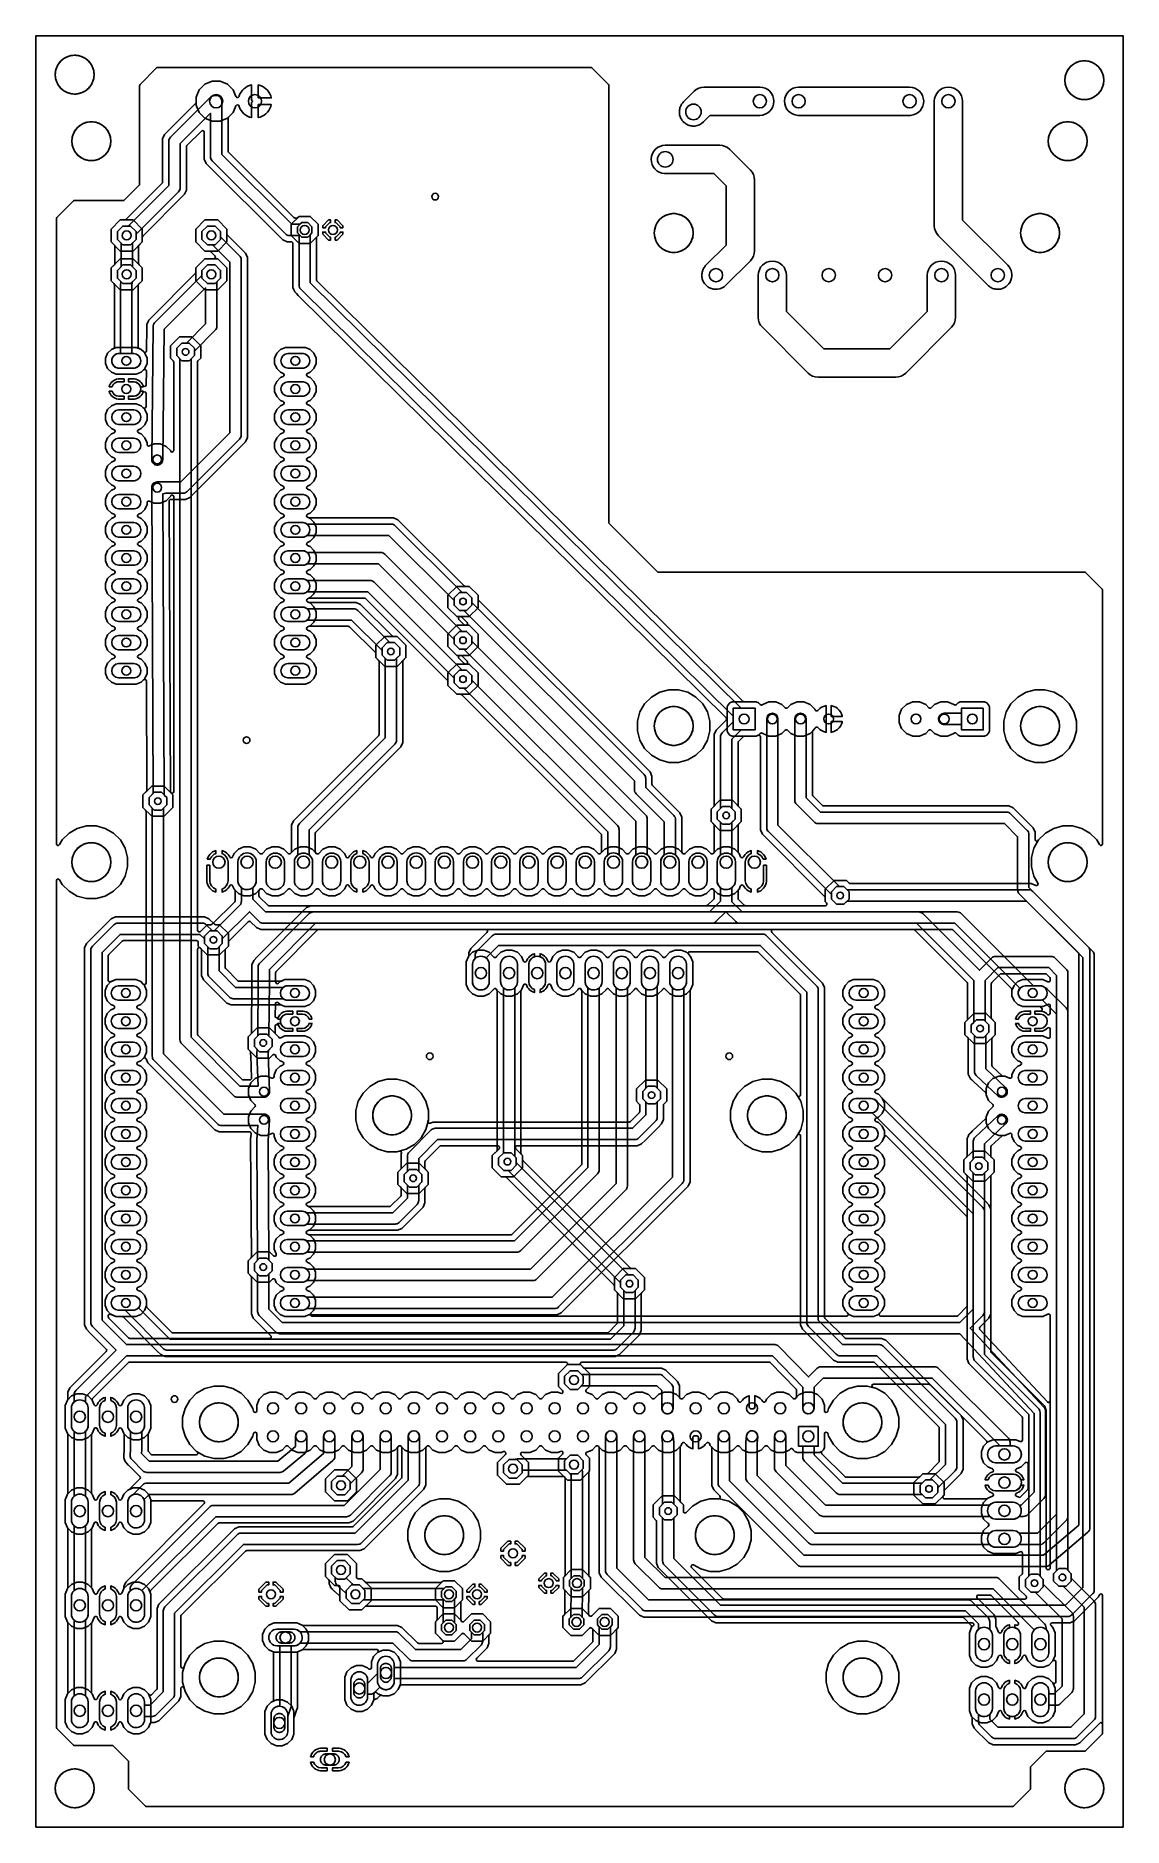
# Model space of a CAD drawing. Header units: millimetres. Extents: x 0 to 98, y 0 to 162.
import ezdxf

# ---------------------------------------------------------------- set-up
doc = ezdxf.new("R2010")
doc.units = ezdxf.units.MM

msp = doc.modelspace()

# ---------------------------------------------------------------- linework, layer by layer
at = {"layer": '16_copper'}
for points in [[(88.01, 1.85, 0.189183), (88.11, 1.89), (89.61, 3.39, 0.198912), (89.65, 3.5), (89.65, 5.44), (91.06, 6.85), (94.5, 6.85, 0.198912), (94.61, 6.89), (96.11, 8.39, 0.198912), (96.15, 8.5), (96.15, 20.89, 0.820677), (95.86, 20.94), (95.79, 20.78), (93.6, 18.6), (93.21, 18.43), (91.6, 18.43, 0.668179), (91.5, 18.17), (91.66, 18.01), (91.86, 17.52), (91.86, 15.48), (91.66, 14.99), (91.29, 14.62), (90.8, 14.42), (90.28, 14.42), (89.79, 14.62), (89.42, 14.99), (89.24, 15.41, 0.622979), (88.97, 15.43), (88.97, 15.42, 0.118678), (88.94, 15.35), (88.87, 15.21), (88.77, 15.08), (88.66, 14.96), (88.53, 14.87), (88.39, 14.8), (88.25, 14.75), (88.25, 15.02, 0.304475), (88.76, 15.7), (88.76, 17.3, 0.95208), (87.24, 17.3), (87.24, 15.7, 0.304473), (87.75, 15.02), (87.75, 14.75), (87.61, 14.8), (87.47, 14.87), (87.34, 14.96), (87.23, 15.08), (87.13, 15.21), (87.06, 15.35, 0.838816), (86.76, 15.41), (86.58, 14.99), (86.21, 14.62), (85.72, 14.42), (85.2, 14.42), (84.71, 14.62), (84.34, 14.99), (84.14, 15.48), (84.14, 17.52), (84.34, 18.01), (84.5, 18.17, 0.668179), (84.4, 18.43), (61.29, 18.43), (60.9, 18.6), (56.1, 23.4), (55.93, 23.79), (55.93, 27.58, 0.198912), (55.89, 27.69), (55.64, 27.94), (55.64, 29.06), (56.44, 29.86), (57.56, 29.86), (58.36, 29.06), (58.36, 28.49, 0.668179), (58.62, 28.38), (59.18, 28.95), (59.93, 29.38), (60.76, 29.6), (61.62, 29.6), (62.46, 29.38), (63.2, 28.95), (63.81, 28.34), (64.24, 27.59), (64.47, 26.76), (64.47, 25.9), (64.24, 25.06), (63.81, 24.32), (63.2, 23.71), (62.46, 23.28), (61.62, 23.05), (60.76, 23.05), (59.93, 23.28), (59.28, 23.65, 0.876978), (59.1, 23.41), (61.9, 20.61, 0.198912), (62.01, 20.57), (89.14, 20.57, 0.668179), (89.25, 20.83), (88.64, 21.44), (88.64, 22.56), (88.89, 22.81, 0.198912), (88.93, 22.92), (88.93, 24.69, 0.534512), (88.72, 24.83), (88.32, 24.67), (86.28, 24.67), (85.79, 24.87), (85.42, 25.24), (85.22, 25.73), (85.22, 26.25), (85.42, 26.74), (85.79, 27.11, 0.608691), (85.86, 27.37), (85.85, 27.38, 0.105651), (85.79, 27.41), (85.42, 27.78), (85.22, 28.27), (85.22, 28.79), (85.42, 29.28), (85.79, 29.65), (86.21, 29.83, 0.622972), (86.23, 30.1), (86.22, 30.1, 0.118699), (86.15, 30.13), (86.01, 30.2), (85.88, 30.3), (85.76, 30.41), (85.67, 30.54), (85.6, 30.68), (85.55, 30.82), (85.82, 30.82, 0.304473), (86.5, 30.31), (88.1, 30.31, 0.95208), (88.1, 31.83), (86.5, 31.83, 0.304475), (85.82, 31.32), (85.55, 31.32), (85.6, 31.46), (85.67, 31.6), (85.76, 31.73), (85.88, 31.84), (86.01, 31.94), (86.15, 32.01, 0.838816), (86.21, 32.31), (85.79, 32.49), (85.42, 32.86), (85.22, 33.35), (85.22, 33.87), (85.42, 34.36), (85.79, 34.73), (86.28, 34.93), (88.32, 34.93), (88.72, 34.77, 0.534512), (88.93, 34.91), (88.93, 36.89, 0.198912), (88.89, 37), (84.42, 41.47), (84.42, 41.47), (84.1, 41.8), (83.93, 42.19), (83.93, 54.99, 0.198912), (83.89, 55.1), (76.71, 62.28, 0.534516), (76.46, 62.23), (76.29, 61.81), (75.95, 61.47), (75.71, 61.37, 0.66819), (75.71, 61.09), (75.95, 60.99), (76.29, 60.65), (76.48, 60.2), (76.48, 59.72), (76.29, 59.27), (75.95, 58.93), (75.71, 58.83, 0.668183), (75.71, 58.55), (75.95, 58.45), (76.29, 58.11), (76.48, 57.66), (76.48, 57.18), (76.29, 56.73), (75.95, 56.39), (75.71, 56.29, 0.668183), (75.71, 56.01), (75.95, 55.91), (76.29, 55.57), (76.48, 55.12), (76.48, 54.64), (76.29, 54.19), (75.95, 53.85), (75.71, 53.75, 0.668183), (75.71, 53.47), (75.95, 53.37), (76.29, 53.03), (76.48, 52.58), (76.48, 52.1), (76.29, 51.65), (75.95, 51.31), (75.71, 51.21, 0.668183), (75.71, 50.93), (75.95, 50.83), (76.29, 50.49), (76.48, 50.04), (76.48, 49.56), (76.29, 49.11), (75.95, 48.77), (75.71, 48.67, 0.668183), (75.71, 48.39), (75.95, 48.29), (76.29, 47.95), (76.48, 47.5), (76.48, 47.02), (76.29, 46.57), (75.95, 46.23), (75.51, 46.05), (73.71, 46.05), (73.27, 46.23), (72.93, 46.57), (72.74, 47.02), (72.74, 47.5), (72.93, 47.95), (73.27, 48.29), (73.51, 48.39, 0.668183), (73.51, 48.67), (73.27, 48.77), (72.93, 49.11), (72.74, 49.56), (72.74, 50.04), (72.93, 50.49), (73.27, 50.83), (73.51, 50.93, 0.668183), (73.51, 51.21), (73.27, 51.31), (72.93, 51.65), (72.74, 52.1), (72.74, 52.58), (72.93, 53.03), (73.27, 53.37), (73.51, 53.47, 0.668183), (73.51, 53.75), (73.27, 53.85), (72.93, 54.19), (72.74, 54.64), (72.74, 55.12), (72.93, 55.57), (73.27, 55.91), (73.51, 56.01, 0.668183), (73.51, 56.29), (73.27, 56.39), (72.93, 56.73), (72.74, 57.18), (72.74, 57.66), (72.93, 58.11), (73.27, 58.45), (73.51, 58.55, 0.668183), (73.51, 58.83), (73.27, 58.93), (72.93, 59.27), (72.74, 59.72), (72.74, 60.2), (72.93, 60.65), (73.27, 60.99), (73.51, 61.09, 0.66819), (73.51, 61.37), (73.27, 61.47), (72.93, 61.81), (72.74, 62.26), (72.74, 62.74), (72.93, 63.19), (73.27, 63.53), (73.51, 63.63, 0.66819), (73.51, 63.91), (73.27, 64.01), (72.93, 64.35), (72.74, 64.8), (72.74, 65.28), (72.93, 65.73), (73.27, 66.07), (73.51, 66.17, 0.66819), (73.51, 66.45), (73.27, 66.55), (72.93, 66.89), (72.74, 67.34), (72.74, 67.82), (72.93, 68.27), (73.27, 68.61), (73.51, 68.71, 0.66819), (73.51, 68.99), (73.27, 69.09), (72.93, 69.43), (72.74, 69.88), (72.74, 70.36), (72.93, 70.81), (73.27, 71.15), (73.51, 71.25, 0.668183), (73.51, 71.53), (73.27, 71.63), (72.93, 71.97), (72.74, 72.42), (72.74, 72.9), (72.93, 73.35), (73.27, 73.69), (73.51, 73.79, 0.668183), (73.51, 74.07), (73.27, 74.17), (72.93, 74.51), (72.74, 74.96), (72.74, 75.44), (72.93, 75.89), (73.27, 76.23), (73.71, 76.41), (75.51, 76.41), (75.95, 76.23), (76.29, 75.89), (76.48, 75.44), (76.48, 74.96), (76.29, 74.51), (75.95, 74.17), (75.71, 74.07, 0.668183), (75.71, 73.79), (75.95, 73.69), (76.29, 73.35), (76.48, 72.9), (76.48, 72.42), (76.29, 71.97), (75.95, 71.63), (75.71, 71.53, 0.668183), (75.71, 71.25), (75.95, 71.15), (76.29, 70.81), (76.48, 70.36), (76.48, 69.88), (76.29, 69.43), (75.95, 69.09), (75.71, 68.99, 0.66819), (75.71, 68.71), (75.95, 68.61), (76.29, 68.27), (76.48, 67.82), (76.48, 67.34), (76.29, 66.89), (75.95, 66.55), (75.71, 66.45, 0.66819), (75.71, 66.17), (75.95, 66.07), (76.29, 65.73, 0.077982), (76.32, 65.69), (85.58, 56.43), (85.9, 56.1), (86.07, 55.71), (86.07, 42.91, 0.198912), (86.11, 42.8), (90.9, 38), (91.07, 37.61), (91.07, 23.36, 0.631693), (91.32, 23.24), (91.33, 23.25, 0.338256), (91.43, 23.42), (91.43, 46.11, 0.560409), (91.2, 46.24), (90.75, 46.05), (88.95, 46.05), (88.51, 46.23), (88.17, 46.57), (87.98, 47.02), (87.98, 47.5), (88.17, 47.95), (88.51, 48.29), (88.75, 48.39, 0.668183), (88.75, 48.67), (88.51, 48.77), (88.17, 49.11), (87.98, 49.56), (87.98, 50.04), (88.17, 50.49), (88.51, 50.83), (88.75, 50.93, 0.668183), (88.75, 51.21), (88.51, 51.31), (88.17, 51.65), (87.98, 52.1), (87.98, 52.58), (88.17, 53.03), (88.51, 53.37), (88.75, 53.47, 0.668183), (88.75, 53.75), (88.51, 53.85), (88.17, 54.19), (87.98, 54.64), (87.98, 55.12), (88.17, 55.57), (88.51, 55.91), (88.75, 56.01, 0.668183), (88.75, 56.29), (88.51, 56.39), (88.17, 56.73), (87.98, 57.18), (87.98, 57.66), (88.17, 58.11), (88.51, 58.45), (88.75, 58.55, 0.668183), (88.75, 58.83), (88.51, 58.93), (88.17, 59.27), (87.98, 59.72), (87.98, 60.2), (88.17, 60.65), (88.51, 60.99), (88.75, 61.09, 0.668183), (88.75, 61.37), (88.51, 61.47), (88.17, 61.81), (87.98, 62.26), (87.98, 62.41, 0.534512), (87.77, 62.55), (87.33, 62.37), (87.19, 62.37, 0.190645), (87.08, 62.33), (86.11, 61.42, 0.207206), (86.07, 61.31), (86.07, 60.52, 0.198912), (86.11, 60.41), (86.36, 60.16), (86.36, 59.04), (85.56, 58.24), (84.44, 58.24), (83.64, 59.04), (83.64, 60.16), (83.89, 60.41, 0.198912), (83.93, 60.52), (83.93, 61.62, 0.068139), (83.93, 61.66), (83.93, 61.86, 0.007963), (83.93, 61.86), (83.93, 62.06, 0.049214), (83.94, 62.09), (84.02, 62.26, 0.007963), (84.02, 62.27), (84.1, 62.45, 0.049168), (84.11, 62.47), (84.26, 62.61, 0.007969), (84.26, 62.61), (84.4, 62.75, 0.070279), (84.43, 62.77), (85.61, 63.88, 0.205416), (85.66, 63.99), (85.66, 63.99, 0.085457), (85.66, 64.05), (85.87, 64.56), (86.24, 64.93, 0.414214), (86.24, 65.15), (85.87, 65.52), (85.66, 66.03, 0.303806), (85.61, 66.2), (84.53, 67.21, 0.069481), (84.5, 67.23), (84.36, 67.37, 0.008386), (84.36, 67.37), (84.22, 67.51, 0.053115), (84.2, 67.53), (84.12, 67.71, 0.008394), (84.12, 67.72), (84.04, 67.89, 0.053132), (84.03, 67.93), (84.03, 68.12, 0.008383), (84.03, 68.12), (84.03, 68.32, 0.072583), (84.03, 68.36), (84.03, 71.08, 0.198912), (83.99, 71.19), (83.74, 71.44), (83.74, 72.56), (84.54, 73.36), (85.66, 73.36), (86.46, 72.56), (86.46, 71.44), (86.21, 71.19, 0.198912), (86.17, 71.08), (86.17, 68.67, 0.207645), (86.22, 68.56), (87.08, 67.75, 0.190209), (87.18, 67.71), (87.33, 67.71), (87.77, 67.53, 0.534512), (87.98, 67.67), (87.98, 67.82), (88.17, 68.27), (88.51, 68.61), (88.75, 68.71, 0.668183), (88.75, 68.99), (88.51, 69.09), (88.17, 69.43), (87.98, 69.88), (87.98, 70.36), (88.17, 70.81), (88.51, 71.15), (88.95, 71.33), (90.75, 71.33), (91.2, 71.14, 0.582348), (91.43, 71.27), (91.43, 71.94, 0.668184), (91.17, 72.04), (91.1, 71.97), (90.98, 71.88), (90.85, 71.82), (90.72, 71.77), (90.58, 71.75), (90.05, 71.75), (90.05, 72.01), (90.54, 72.01, 0.95208), (90.54, 73.31), (90.05, 73.31), (90.05, 73.57), (90.56, 73.57, 0.668184), (90.66, 73.83), (90.55, 73.94, 0.198909), (90.44, 73.99), (88.95, 73.99), (88.51, 74.17), (88.17, 74.51), (87.98, 74.96), (87.98, 75.44, 0.275709), (87.95, 75.6), (82.65, 80.89, 0.198912), (82.54, 80.93), (66.44, 80.93, 0.668184), (66.34, 80.67), (66.43, 80.58), (66.43, 80.58), (70.9, 76.1), (71.07, 75.71), (71.07, 46.01, 0.198912), (71.11, 45.9), (72.9, 44.11, 0.198912), (73.01, 44.07), (76.21, 44.07), (76.6, 43.9), (83.4, 37.1), (83.57, 36.71), (83.57, 32.29), (83.4, 31.9), (83.08, 31.57), (83.08, 31.57), (81.9, 30.39, 0.198912), (81.86, 30.29), (81.86, 29.94), (81.06, 29.14), (79.94, 29.14), (79.14, 29.94), (79.14, 31.06), (79.94, 31.86), (80.29, 31.86, 0.198912), (80.39, 31.9), (81.39, 32.9, 0.198912), (81.43, 33.01), (81.43, 35.99, 0.198912), (81.39, 36.1), (75.6, 41.89, 0.198912), (75.49, 41.93), (72.29, 41.93), (71.9, 42.1), (69.1, 44.9), (68.93, 45.29), (68.93, 62.33, 0.767326), (68.65, 62.4), (68.51, 62.16), (67.9, 61.55), (67.15, 61.12), (66.32, 60.9), (65.46, 60.9), (64.63, 61.12), (63.88, 61.55), (63.27, 62.16), (62.84, 62.91), (62.62, 63.74), (62.62, 64.6), (62.84, 65.44), (63.27, 66.18), (63.88, 66.79), (64.63, 67.22), (65.46, 67.45), (66.32, 67.45), (67.15, 67.22), (67.9, 66.79), (68.51, 66.18), (68.65, 65.94, 0.767326), (68.93, 66.02), (68.93, 74.99, 0.198912), (68.89, 75.1), (65.1, 78.89, 0.198912), (64.99, 78.93), (58.95, 78.93, 0.668179), (58.85, 78.67), (59.01, 78.51), (59.21, 78.02), (59.21, 75.98), (59.01, 75.49, 0.218924), (58.96, 75.37), (58.96, 58.18), (58.79, 57.79), (47.36, 46.36), (46.97, 46.19), (24.63, 46.19, 0.098492), (24.57, 46.18), (24.25, 46.05), (22.45, 46.05), (22.01, 46.23), (21.67, 46.57), (21.48, 47.02), (21.48, 47.5), (21.67, 47.95), (22.01, 48.29), (22.25, 48.39, 0.668183), (22.25, 48.67), (22.01, 48.77), (21.67, 49.11), (21.57, 49.35, 0.53451), (21.32, 49.4), (21.06, 49.14), (19.94, 49.14), (19.14, 49.94), (19.14, 51.06), (19.38, 51.3, 0.200528), (19.43, 51.41), (19.36, 61.73, 0.096198), (19.35, 61.79), (19.36, 61.96, 0.018783), (19.36, 61.97), (19.36, 62.13, 0.107494), (19.38, 62.2), (19.4, 62.54, 0.434532), (19.25, 62.7), (16.52, 62.7), (16.13, 62.87), (10.1, 68.9), (9.94, 69.28, 0.53451), (9.69, 69.33), (9.45, 69.09), (9.21, 68.99, 0.668183), (9.21, 68.71), (9.45, 68.61), (9.79, 68.27), (9.98, 67.82), (9.98, 67.34), (9.79, 66.89), (9.45, 66.55), (9.21, 66.45, 0.668183), (9.21, 66.17), (9.45, 66.07), (9.79, 65.73), (9.98, 65.28), (9.98, 64.8), (9.79, 64.35), (9.45, 64.01), (9.21, 63.91, 0.668183), (9.21, 63.63), (9.45, 63.53), (9.79, 63.19), (9.98, 62.74), (9.98, 62.26), (9.79, 61.81), (9.45, 61.47), (9.21, 61.37, 0.668183), (9.21, 61.09), (9.45, 60.99), (9.79, 60.65), (9.98, 60.2), (9.98, 59.72), (9.79, 59.27), (9.45, 58.93), (9.21, 58.83, 0.668183), (9.21, 58.55), (9.45, 58.45), (9.79, 58.11), (9.98, 57.66), (9.98, 57.18), (9.79, 56.73), (9.45, 56.39), (9.21, 56.29, 0.668183), (9.21, 56.01), (9.45, 55.91), (9.79, 55.57), (9.98, 55.12), (9.98, 54.64), (9.79, 54.19), (9.45, 53.85), (9.21, 53.75, 0.668183), (9.21, 53.47), (9.45, 53.37), (9.79, 53.03), (9.98, 52.58), (9.98, 52.1), (9.79, 51.65), (9.45, 51.31), (9.21, 51.21, 0.668183), (9.21, 50.93), (9.45, 50.83), (9.79, 50.49), (9.98, 50.04), (9.98, 49.56), (9.79, 49.11), (9.45, 48.77), (9.21, 48.67, 0.668183), (9.21, 48.39), (9.45, 48.29), (9.79, 47.95), (9.98, 47.5), (9.98, 47.02, 0.275709), (10.01, 46.86), (12.27, 44.61, 0.198912), (12.38, 44.57), (51.49, 44.57, 0.198912), (51.6, 44.61), (52.39, 45.4, 0.198912), (52.43, 45.51), (52.43, 48.08, 0.198912), (52.39, 48.19), (52.14, 48.44), (52.14, 49.56), (52.94, 50.36), (54.06, 50.36), (54.86, 49.56), (54.86, 48.44), (54.61, 48.19, 0.198912), (54.57, 48.08), (54.57, 44.79), (54.4, 44.4), (52.6, 42.6), (52.21, 42.43), (11.66, 42.43), (11.27, 42.6), (10.94, 42.92), (7.86, 46, 0.198912), (7.75, 46.05), (7.21, 46.05), (6.77, 46.23), (6.43, 46.57), (6.24, 47.02), (6.24, 47.5), (6.43, 47.95), (6.77, 48.29), (7.01, 48.39, 0.668183), (7.01, 48.67), (6.77, 48.77), (6.43, 49.11), (6.24, 49.56), (6.24, 50.04), (6.43, 50.49), (6.77, 50.83), (7.01, 50.93, 0.668183), (7.01, 51.21), (6.77, 51.31), (6.43, 51.65), (6.24, 52.1), (6.24, 52.58), (6.43, 53.03), (6.77, 53.37), (7.01, 53.47, 0.668183), (7.01, 53.75), (6.77, 53.85), (6.43, 54.19), (6.24, 54.64), (6.24, 55.12), (6.43, 55.57), (6.77, 55.91), (7.01, 56.01, 0.668183), (7.01, 56.29), (6.77, 56.39), (6.43, 56.73), (6.24, 57.18), (6.24, 57.66), (6.43, 58.11), (6.77, 58.45), (7.01, 58.55, 0.668183), (7.01, 58.83), (6.77, 58.93), (6.43, 59.27), (6.24, 59.72), (6.24, 60.2), (6.43, 60.65), (6.77, 60.99), (7.01, 61.09, 0.668183), (7.01, 61.37), (6.77, 61.47), (6.43, 61.81), (6.24, 62.26), (6.24, 62.74), (6.43, 63.19), (6.77, 63.53), (7.01, 63.63, 0.668183), (7.01, 63.91), (6.77, 64.01), (6.43, 64.35), (6.24, 64.8), (6.24, 65.28), (6.43, 65.73), (6.77, 66.07), (7.01, 66.17, 0.668183), (7.01, 66.45), (6.77, 66.55), (6.43, 66.89), (6.24, 67.34), (6.24, 67.82), (6.43, 68.27), (6.77, 68.61), (7.01, 68.71, 0.668183), (7.01, 68.99), (6.77, 69.09), (6.43, 69.43), (6.24, 69.88), (6.24, 70.36), (6.43, 70.81), (6.77, 71.15), (7.01, 71.25, 0.668183), (7.01, 71.53), (6.77, 71.63), (6.43, 71.97), (6.24, 72.42), (6.24, 72.9), (6.43, 73.35), (6.77, 73.69), (7.01, 73.79, 0.668183), (7.01, 74.07), (6.77, 74.17), (6.43, 74.51), (6.24, 74.96), (6.24, 75.44), (6.43, 75.89), (6.77, 76.23), (7.21, 76.41), (9.01, 76.41), (9.45, 76.23), (9.67, 76.01, 0.668179), (9.93, 76.11), (9.93, 91.58, 0.198912), (9.89, 91.69), (9.64, 91.94), (9.64, 93.06), (10.44, 93.86), (11.56, 93.86), (12.17, 93.25, 0.668179), (12.43, 93.36), (12.43, 119.95, 0.700294), (12.16, 120.05), (12.16, 120.03, 0.090578), (12.13, 119.98), (11.74, 119.59), (11.22, 119.37), (10.67, 119.37), (10.23, 119.55, 0.534512), (10.02, 119.41), (10.02, 119.26), (9.83, 118.81), (9.49, 118.47), (9.25, 118.37, 0.668183), (9.25, 118.09), (9.49, 117.99), (9.83, 117.65), (10.02, 117.2), (10.02, 116.72), (9.83, 116.27), (9.49, 115.93), (9.25, 115.83, 0.668183), (9.25, 115.55), (9.49, 115.45), (9.83, 115.11), (10.02, 114.66), (10.02, 114.18), (9.83, 113.73), (9.49, 113.39), (9.25, 113.29, 0.668183), (9.25, 113.01), (9.49, 112.91), (9.83, 112.57), (10.02, 112.12), (10.02, 111.64), (9.83, 111.19), (9.49, 110.85), (9.25, 110.75, 0.668183), (9.25, 110.47), (9.49, 110.37), (9.83, 110.03), (10.02, 109.58), (10.02, 109.1), (9.83, 108.65), (9.49, 108.31), (9.25, 108.21, 0.668183), (9.25, 107.93), (9.49, 107.83), (9.83, 107.49), (10.02, 107.04), (10.02, 106.56), (9.83, 106.11), (9.49, 105.77), (9.25, 105.67, 0.668183), (9.25, 105.39), (9.49, 105.29), (9.83, 104.95), (10.02, 104.5), (10.02, 104.02), (9.83, 103.57), (9.49, 103.23), (9.05, 103.05), (7.25, 103.05), (6.81, 103.23), (6.47, 103.57), (6.28, 104.02), (6.28, 104.5), (6.47, 104.95), (6.81, 105.29), (7.05, 105.39, 0.668183), (7.05, 105.67), (6.81, 105.77), (6.47, 106.11), (6.28, 106.56), (6.28, 107.04), (6.47, 107.49), (6.81, 107.83), (7.05, 107.93, 0.668183), (7.05, 108.21), (6.81, 108.31), (6.47, 108.65), (6.28, 109.1), (6.28, 109.58), (6.47, 110.03), (6.81, 110.37), (7.05, 110.47, 0.668183), (7.05, 110.75), (6.81, 110.85), (6.47, 111.19), (6.28, 111.64), (6.28, 112.12), (6.47, 112.57), (6.81, 112.91), (7.05, 113.01, 0.668183), (7.05, 113.29), (6.81, 113.39), (6.47, 113.73), (6.28, 114.18), (6.28, 114.66), (6.47, 115.11), (6.81, 115.45), (7.05, 115.55, 0.668183), (7.05, 115.83), (6.81, 115.93), (6.47, 116.27), (6.28, 116.72), (6.28, 117.2), (6.47, 117.65), (6.81, 117.99), (7.05, 118.09, 0.668183), (7.05, 118.37), (6.81, 118.47), (6.47, 118.81), (6.28, 119.26), (6.28, 119.74), (6.47, 120.19), (6.81, 120.53), (7.05, 120.63, 0.668183), (7.05, 120.91), (6.81, 121.01), (6.47, 121.35), (6.28, 121.8), (6.28, 122.28), (6.47, 122.73), (6.81, 123.07), (7.05, 123.17, 0.668183), (7.05, 123.45), (6.81, 123.55), (6.47, 123.89), (6.28, 124.34), (6.28, 124.82), (6.47, 125.27), (6.81, 125.61), (7.05, 125.71, 0.668183), (7.05, 125.99), (6.81, 126.09), (6.47, 126.43), (6.28, 126.88), (6.28, 127.36), (6.47, 127.81), (6.81, 128.15), (7.25, 128.33), (9.05, 128.33), (9.49, 128.15), (9.83, 127.81), (10.02, 127.36), (10.02, 126.88), (9.83, 126.43), (9.49, 126.09), (9.25, 125.99, 0.668183), (9.25, 125.71), (9.49, 125.61), (9.83, 125.27), (10.02, 124.82), (10.02, 124.67, 0.534512), (10.23, 124.53), (10.67, 124.71), (11.22, 124.71), (11.74, 124.49), (12.13, 124.1, 0.906993), (12.43, 124.13), (12.43, 132.08, 0.198912), (12.39, 132.19), (12.14, 132.44), (12.14, 133.56), (12.94, 134.36), (14.06, 134.36), (14.86, 133.56), (14.86, 132.44), (14.61, 132.19, 0.198912), (14.57, 132.08), (14.57, 80.86, 0.668179), (14.83, 80.75), (15.44, 81.36), (15.79, 81.36, 0.198912), (15.89, 81.4), (17.93, 83.43, 0.217743), (17.97, 83.56), (17.97, 84.4, 0.198916), (17.93, 84.5), (17.87, 84.57), (17.74, 84.86, 0.64015), (17.47, 84.87), (17.42, 84.78), (17.32, 84.65), (17.2, 84.53), (17.07, 84.43), (16.91, 84.35), (16.78, 84.3), (16.78, 84.57, 0.304475), (17.32, 85.31), (17.32, 87.04, 0.304475), (16.78, 87.78), (16.78, 88.05), (16.91, 88), (17.07, 87.92), (17.2, 87.82), (17.32, 87.7), (17.42, 87.57), (17.47, 87.48, 0.64015), (17.74, 87.49), (17.87, 87.78), (18.26, 88.17), (18.76, 88.38), (19.32, 88.38), (19.82, 88.17), (20.2, 87.79, 0.414214), (20.42, 87.79), (20.8, 88.17), (21.3, 88.38), (21.86, 88.38), (22.36, 88.17), (22.74, 87.79, 0.370187), (22.94, 87.78), (22.94, 87.78, 0.345108), (23.05, 87.95), (23.05, 90.33), (23.22, 90.72), (30.89, 98.4, 0.198912), (30.93, 98.51), (30.93, 105.08, 0.198912), (30.89, 105.19), (30.64, 105.44), (30.64, 106.56), (31.44, 107.36), (32.56, 107.36), (33.36, 106.56), (33.36, 105.44), (33.11, 105.19, 0.198912), (33.07, 105.08), (33.07, 97.79), (32.9, 97.4), (25.23, 89.72, 0.198912), (25.19, 89.61), (25.19, 87.95, 0.153128), (25.21, 87.87), (25.22, 87.86, 0.58905), (25.5, 87.79), (25.88, 88.17), (26.38, 88.38), (26.94, 88.38), (27.44, 88.17), (27.83, 87.78), (27.96, 87.49, 0.64015), (28.23, 87.48), (28.28, 87.57), (28.38, 87.7), (28.5, 87.82), (28.63, 87.92), (28.79, 88), (28.92, 88.05), (28.92, 87.78, 0.304473), (28.38, 87.04), (28.38, 85.31, 0.304473), (28.92, 84.57), (28.92, 84.3), (28.79, 84.35), (28.63, 84.43), (28.5, 84.53), (28.38, 84.65), (28.28, 84.78), (28.23, 84.87, 0.64015), (27.96, 84.86), (27.83, 84.57), (27.44, 84.18), (26.94, 83.97), (26.38, 83.97), (25.88, 84.18), (25.5, 84.56, 0.414214), (25.28, 84.56), (24.9, 84.18), (24.4, 83.97), (23.84, 83.97), (23.34, 84.18), (22.96, 84.56, 0.414214), (22.74, 84.56), (22.36, 84.18), (21.86, 83.97), (21.3, 83.97), (20.8, 84.18), (20.42, 84.56, 0.587319), (20.14, 84.49), (20.13, 84.48, 0.146745), (20.11, 84.4), (20.11, 83.97, 0.198912), (20.15, 83.86), (20.9, 83.11, 0.198912), (21.01, 83.07), (60.43, 83.07, 0.198912), (60.54, 83.11), (61.11, 83.68, 0.198912), (61.15, 83.79), (61.15, 84.4, 0.153128), (61.13, 84.48), (61.12, 84.49, 0.587542), (60.84, 84.56), (60.46, 84.18), (59.96, 83.97), (59.4, 83.97), (58.9, 84.18), (58.52, 84.56, 0.414214), (58.3, 84.56), (57.92, 84.18), (57.42, 83.97), (56.86, 83.97), (56.36, 84.18), (55.98, 84.56, 0.414214), (55.76, 84.56), (55.38, 84.18), (54.88, 83.97), (54.32, 83.97), (53.82, 84.18), (53.44, 84.56, 0.414214), (53.22, 84.56), (52.84, 84.18), (52.34, 83.97), (51.78, 83.97), (51.28, 84.18), (50.9, 84.56, 0.414214), (50.68, 84.56), (50.3, 84.18), (49.8, 83.97), (49.24, 83.97), (48.74, 84.18), (48.36, 84.56, 0.414214), (48.14, 84.56), (47.76, 84.18), (47.26, 83.97), (46.7, 83.97), (46.2, 84.18), (45.82, 84.56, 0.414214), (45.6, 84.56), (45.22, 84.18), (44.72, 83.97), (44.16, 83.97), (43.66, 84.18), (43.28, 84.56, 0.414214), (43.06, 84.56), (42.68, 84.18), (42.18, 83.97), (41.62, 83.97), (41.12, 84.18), (40.74, 84.56, 0.414214), (40.52, 84.56), (40.14, 84.18), (39.64, 83.97), (39.08, 83.97), (38.58, 84.18), (38.2, 84.56, 0.414214), (37.98, 84.56), (37.6, 84.18), (37.1, 83.97), (36.54, 83.97), (36.04, 84.18), (35.66, 84.56, 0.414214), (35.44, 84.56), (35.06, 84.18), (34.56, 83.97), (34, 83.97), (33.5, 84.18), (33.12, 84.56, 0.414214), (32.9, 84.56), (32.52, 84.18), (32.02, 83.97), (31.46, 83.97), (30.96, 84.18), (30.57, 84.57), (30.44, 84.86, 0.64015), (30.17, 84.87), (30.12, 84.78), (30.02, 84.65), (29.9, 84.53), (29.77, 84.43), (29.61, 84.35), (29.48, 84.3), (29.48, 84.57, 0.304475), (30.03, 85.31), (30.03, 87.04, 0.304475), (29.48, 87.78), (29.48, 88.05), (29.61, 88), (29.77, 87.92), (29.9, 87.82), (30.02, 87.7), (30.12, 87.57), (30.17, 87.48, 0.64015), (30.44, 87.49), (30.57, 87.78), (30.96, 88.17), (31.46, 88.38), (32.02, 88.38), (32.52, 88.17), (32.9, 87.79, 0.414214), (33.12, 87.79), (33.5, 88.17), (34, 88.38), (34.56, 88.38), (35.06, 88.17), (35.44, 87.79, 0.414214), (35.66, 87.79), (36.04, 88.17), (36.54, 88.38), (37.1, 88.38), (37.6, 88.17), (37.98, 87.79, 0.414214), (38.2, 87.79), (38.58, 88.17), (39.08, 88.38), (39.64, 88.38), (40.14, 88.17), (40.52, 87.79, 0.414214), (40.74, 87.79), (41.12, 88.17), (41.62, 88.38), (42.18, 88.38), (42.68, 88.17), (43.06, 87.79, 0.414214), (43.28, 87.79), (43.66, 88.17), (44.16, 88.38), (44.72, 88.38), (45.22, 88.17), (45.6, 87.79, 0.414214), (45.82, 87.79), (46.2, 88.17), (46.7, 88.38), (47.26, 88.38), (47.76, 88.17), (48.14, 87.79, 0.414214), (48.36, 87.79), (48.74, 88.17), (49.24, 88.38), (49.8, 88.38), (50.3, 88.17), (50.68, 87.79, 0.370187), (50.88, 87.78), (50.88, 87.78, 0.345108), (50.99, 87.95), (50.99, 89.43, 0.198912), (50.95, 89.54), (38.39, 102.1, 0.198912), (38.29, 102.14), (37.94, 102.14), (37.14, 102.94), (37.14, 104.06), (37.94, 104.86), (38.76, 104.86, 0.668179), (38.87, 105.12), (38.39, 105.6, 0.198912), (38.29, 105.64), (37.94, 105.64), (37.14, 106.44), (37.14, 107.56), (37.94, 108.36), (38.76, 108.36, 0.668179), (38.87, 108.62), (38.39, 109.1, 0.198912), (38.29, 109.14), (37.94, 109.14), (37.14, 109.94), (37.14, 111.06), (37.94, 111.86), (39.06, 111.86), (39.86, 111.06), (39.86, 110.71, 0.198912), (39.9, 110.61), (55.37, 95.14), (55.53, 94.75), (55.53, 94.03, 0.198912), (55.58, 93.92), (58.04, 91.45), (58.21, 91.06), (58.21, 87.95, 0.153128), (58.23, 87.87), (58.24, 87.86, 0.589077), (58.52, 87.79), (58.9, 88.17), (59.4, 88.38), (59.96, 88.38), (60.46, 88.17), (60.84, 87.79, 0.370187), (61.04, 87.78), (61.04, 87.78, 0.345108), (61.15, 87.95), (61.15, 90.3, 0.198912), (61.11, 90.41), (60.86, 90.66), (60.86, 91.78), (61.66, 92.58), (62.78, 92.58), (63.58, 91.78), (63.58, 90.66), (63.33, 90.41, 0.198912), (63.29, 90.3), (63.29, 87.95, 0.198912), (63.33, 87.85), (63.39, 87.78), (63.52, 87.49, 0.64015), (63.79, 87.48), (63.84, 87.57), (63.94, 87.7), (64.06, 87.82), (64.19, 87.92), (64.35, 88), (64.48, 88.05), (64.48, 87.78, 0.304473), (63.94, 87.04), (63.94, 85.31, 0.304473), (64.48, 84.57), (64.48, 84.3), (64.35, 84.35), (64.19, 84.43), (64.06, 84.53), (63.94, 84.65), (63.84, 84.78), (63.79, 84.87, 0.64015), (63.52, 84.86), (63.39, 84.57, 0.338432), (63.29, 84.4), (63.29, 83.73, 0.198912), (63.33, 83.62), (63.84, 83.11, 0.198912), (63.95, 83.07), (71.14, 83.07, 0.668184), (71.25, 83.33), (71.14, 83.44), (71.14, 84.56), (71.94, 85.36), (73.06, 85.36), (73.31, 85.11, 0.198912), (73.42, 85.07), (89.71, 85.07), (90.12, 84.9, 0.716593), (90.31, 85.12), (89.95, 85.74), (89.73, 86.57), (89.73, 87.43), (89.95, 88.26), (90.38, 89.01), (90.99, 89.62), (91.74, 90.05), (92.57, 90.27), (93.43, 90.27), (94.26, 90.05), (95.01, 89.62), (95.62, 89.01), (95.87, 88.58, 0.767326), (96.15, 88.66), (96.15, 111.5, 0.198912), (96.11, 111.61), (94.61, 113.11, 0.198912), (94.5, 113.15), (56.06, 113.15), (51.65, 117.56), (51.65, 157, 0.198912), (51.61, 157.11), (50.11, 158.61, 0.198912), (50, 158.65), (11, 158.65, 0.198912), (10.89, 158.61), (9.39, 157.11, 0.198912), (9.35, 157), (9.35, 148.06), (7.94, 146.65), (3.5, 146.65, 0.198912), (3.39, 146.61), (1.89, 145.11, 0.198912), (1.85, 145), (1.85, 88.66, 0.767326), (2.13, 88.58), (2.38, 89.01), (2.99, 89.62), (3.74, 90.05), (4.57, 90.27), (5.43, 90.27), (6.26, 90.05), (7.01, 89.62), (7.62, 89.01), (8.05, 88.26), (8.27, 87.43), (8.27, 86.57), (8.05, 85.74), (7.62, 84.99), (7.01, 84.38), (6.26, 83.95), (5.43, 83.73), (4.57, 83.73), (3.74, 83.95), (2.99, 84.38), (2.38, 84.99), (2.13, 85.42, 0.767326), (1.85, 85.34), (1.85, 9, 0.198912), (1.89, 8.89), (3.39, 7.39, 0.198912), (3.5, 7.35), (6.94, 7.35), (8.35, 5.94), (8.35, 3.5, 0.198912), (8.39, 3.39), (9.89, 1.89, 0.198912), (10, 1.85), (88, 1.85)], [(15.89, 153.8), (15.23, 154.07), (14.72, 154.58), (14.45, 155.24), (14.45, 155.96), (14.72, 156.62), (15.23, 157.13), (15.89, 157.4), (16.61, 157.4), (17.27, 157.13), (17.78, 156.62), (18.03, 156.02, 0.580596), (18.29, 155.99), (18.3, 156, 0.136708), (18.33, 156.08), (18.4, 156.26), (18.5, 156.43), (18.62, 156.59), (18.76, 156.73), (18.92, 156.85), (19.09, 156.95), (19.27, 157.02), (19.45, 157.07), (19.45, 155.75, 0.265483), (19.53, 155.62), (19.53, 155.61, -0.001521), (19.54, 155.59), (19.54, 155.59, 0.286372), (19.45, 155.45), (19.45, 154.13), (19.27, 154.18), (19.09, 154.25), (18.92, 154.35), (18.76, 154.47), (18.62, 154.61), (18.5, 154.77), (18.4, 154.94), (18.33, 155.12, 0.832817), (18.03, 155.18), (17.78, 154.58), (17.27, 154.07), (16.61, 153.8)], [(8.9, 131.55, 0.906347), (8.84, 132.85), (7.46, 132.85, 0.95208), (7.46, 131.55), (8.84, 131.55)], [(20.56, 65.8, 0.422206), (21.06, 66.33), (20.94, 69.76), (20.96, 70.03), (21.3, 70.37), (21.3, 71.03), (20.83, 71.5), (20.17, 71.5), (19.7, 71.03), (19.7, 70.37), (19.95, 70.12), (19.92, 69.81, 0.028247), (19.92, 69.75), (20.03, 66.82), (18.4, 66.82), (14.01, 71.21), (14.01, 132.38), (14.3, 132.67), (14.3, 133.33), (13.83, 133.8), (13.17, 133.8), (12.7, 133.33), (12.7, 132.67), (12.99, 132.38), (12.99, 71, 0.198912), (13.14, 70.64), (17.83, 65.95, 0.198912), (18.19, 65.8), (20.56, 65.8)], [(22.49, 103.05), (22.05, 103.23), (21.71, 103.57), (21.52, 104.02), (21.52, 104.5), (21.71, 104.95), (22.05, 105.29), (22.29, 105.39, 0.66819), (22.29, 105.67), (22.05, 105.77), (21.71, 106.11), (21.52, 106.56), (21.52, 107.04), (21.71, 107.49), (22.05, 107.83), (22.29, 107.93, 0.66819), (22.29, 108.21), (22.05, 108.31), (21.71, 108.65), (21.52, 109.1), (21.52, 109.58), (21.71, 110.03), (22.05, 110.37), (22.29, 110.47, 0.66819), (22.29, 110.75), (22.05, 110.85), (21.71, 111.19), (21.52, 111.64), (21.52, 112.12), (21.71, 112.57), (22.05, 112.91), (22.29, 113.01, 0.668183), (22.29, 113.29), (22.05, 113.39), (21.71, 113.73), (21.52, 114.18), (21.52, 114.66), (21.71, 115.11), (22.05, 115.45), (22.29, 115.55, 0.668183), (22.29, 115.83), (22.05, 115.93), (21.71, 116.27), (21.52, 116.72), (21.52, 117.2), (21.71, 117.65), (22.05, 117.99), (22.29, 118.09, 0.668183), (22.29, 118.37), (22.05, 118.47), (21.71, 118.81), (21.52, 119.26), (21.52, 119.74), (21.71, 120.19), (22.05, 120.53), (22.29, 120.63, 0.668183), (22.29, 120.91), (22.05, 121.01), (21.71, 121.35), (21.52, 121.8), (21.52, 122.28), (21.71, 122.73), (22.05, 123.07), (22.29, 123.17, 0.668183), (22.29, 123.45), (22.05, 123.55), (21.71, 123.89), (21.52, 124.34), (21.52, 124.82), (21.71, 125.27), (22.05, 125.61), (22.29, 125.71, 0.668183), (22.29, 125.99), (22.05, 126.09), (21.71, 126.43), (21.52, 126.88), (21.52, 127.36), (21.71, 127.81), (22.05, 128.15), (22.29, 128.25, 0.668183), (22.29, 128.53), (22.05, 128.63), (21.71, 128.97), (21.52, 129.42), (21.52, 129.9), (21.71, 130.35), (22.05, 130.69), (22.29, 130.79, 0.668183), (22.29, 131.07), (22.05, 131.17), (21.71, 131.51), (21.52, 131.96), (21.52, 132.44), (21.71, 132.89), (22.05, 133.23), (22.49, 133.41), (24.29, 133.41), (24.73, 133.23), (25.07, 132.89), (25.26, 132.44), (25.26, 131.96), (25.07, 131.51), (24.73, 131.17), (24.49, 131.07, 0.668183), (24.49, 130.79), (24.73, 130.69), (25.07, 130.35), (25.26, 129.9), (25.26, 129.42), (25.07, 128.97), (24.73, 128.63), (24.49, 128.53, 0.668183), (24.49, 128.25), (24.73, 128.15), (25.07, 127.81), (25.26, 127.36), (25.26, 126.88), (25.07, 126.43), (24.73, 126.09), (24.49, 125.99, 0.668183), (24.49, 125.71), (24.73, 125.61), (25.07, 125.27), (25.26, 124.82), (25.26, 124.34), (25.07, 123.89), (24.73, 123.55), (24.49, 123.45, 0.668183), (24.49, 123.17), (24.73, 123.07), (25.07, 122.73), (25.26, 122.28), (25.26, 121.8), (25.07, 121.35), (24.73, 121.01), (24.49, 120.91, 0.668183), (24.49, 120.63), (24.73, 120.53), (25.07, 120.19), (25.26, 119.74), (25.26, 119.26), (25.07, 118.81), (24.73, 118.47), (24.49, 118.37, 0.668183), (24.49, 118.09), (24.73, 117.99), (25.07, 117.65), (25.26, 117.2), (25.26, 116.72), (25.07, 116.27), (24.73, 115.93), (24.49, 115.83, 0.668183), (24.49, 115.55), (24.73, 115.45), (25.07, 115.11), (25.26, 114.66), (25.26, 114.18), (25.07, 113.73), (24.73, 113.39), (24.49, 113.29, 0.668183), (24.49, 113.01), (24.73, 112.91), (25.07, 112.57), (25.26, 112.12), (25.26, 111.64), (25.07, 111.19), (24.73, 110.85), (24.49, 110.75, 0.66819), (24.49, 110.47), (24.73, 110.37), (25.07, 110.03), (25.26, 109.58), (25.26, 109.1), (25.07, 108.65), (24.73, 108.31), (24.49, 108.21, 0.66819), (24.49, 107.93), (24.73, 107.83), (25.07, 107.49), (25.26, 107.04), (25.26, 106.56), (25.07, 106.11), (24.73, 105.77), (24.49, 105.67, 0.66819), (24.49, 105.39), (24.73, 105.29), (25.07, 104.95), (25.26, 104.5), (25.26, 104.02), (25.07, 103.57), (24.73, 103.23), (24.29, 103.05)], [(24.14, 131.55, 0.906347), (24.08, 132.85), (22.7, 132.85, 0.95208), (22.7, 131.55), (24.08, 131.55)], [(7.42, 128.75), (7.28, 128.77), (7.15, 128.82), (7.02, 128.88), (6.9, 128.97), (6.8, 129.07), (6.72, 129.18), (6.65, 129.31), (6.61, 129.45), (6.61, 129.46), (6.87, 129.46, 0.312339), (7.46, 129.01), (7.95, 129.01), (7.95, 128.75)], [(9.43, 129.86, 0.312342), (8.84, 130.31), (8.35, 130.31), (8.35, 130.57), (8.88, 130.57), (9.02, 130.55), (9.15, 130.5), (9.28, 130.44), (9.4, 130.35), (9.5, 130.25), (9.58, 130.14), (9.65, 130.01), (9.69, 129.87), (9.69, 129.86)], [(8.35, 128.75), (8.35, 129.01), (8.84, 129.01, 0.312339), (9.43, 129.46), (9.69, 129.46), (9.69, 129.45), (9.65, 129.31), (9.58, 129.18), (9.5, 129.07), (9.4, 128.97), (9.28, 128.88), (9.15, 128.82), (9.02, 128.77), (8.88, 128.75)], [(24.14, 129.01, 0.906347), (24.08, 130.31), (22.7, 130.31, 0.95208), (22.7, 129.01), (24.08, 129.01)], [(8.9, 126.47, 0.906347), (8.84, 127.77), (7.46, 127.77, 0.95208), (7.46, 126.47), (8.84, 126.47)], [(24.14, 126.47, 0.906347), (24.08, 127.77), (22.7, 127.77, 0.95208), (22.7, 126.47), (24.08, 126.47)], [(8.9, 123.93, 0.906347), (8.84, 125.23), (7.46, 125.23, 0.95208), (7.46, 123.93), (8.84, 123.93)], [(24.14, 123.93, 0.906347), (24.08, 125.23), (22.7, 125.23, 0.95208), (22.7, 123.93), (24.08, 123.93)], [(8.9, 121.39, 0.906347), (8.84, 122.69), (7.46, 122.69, 0.95208), (7.46, 121.39), (8.84, 121.39)], [(24.14, 121.39, 0.906347), (24.08, 122.69), (22.7, 122.69, 0.95208), (22.7, 121.39), (24.08, 121.39)], [(8.9, 118.85, 0.906347), (8.84, 120.15), (7.46, 120.15, 0.95208), (7.46, 118.85), (8.84, 118.85)], [(24.14, 118.85, 0.906347), (24.08, 120.15), (22.7, 120.15, 0.95208), (22.7, 118.85), (24.08, 118.85)], [(8.9, 116.31, 0.906347), (8.84, 117.61), (7.46, 117.61, 0.95208), (7.46, 116.31), (8.84, 116.31)], [(24.14, 116.31, 0.906347), (24.08, 117.61), (22.7, 117.61, 0.95208), (22.7, 116.31), (24.08, 116.31)], [(8.9, 113.77, 0.906347), (8.84, 115.07), (7.46, 115.07, 0.95208), (7.46, 113.77), (8.84, 113.77)], [(24.14, 113.77, 0.906347), (24.08, 115.07), (22.7, 115.07, 0.95208), (22.7, 113.77), (24.08, 113.77)], [(8.9, 111.23, 0.906347), (8.84, 112.53), (7.46, 112.53, 0.95208), (7.46, 111.23), (8.84, 111.23)], [(24.14, 111.23, 0.906347), (24.08, 112.53), (22.7, 112.53, 0.95208), (22.7, 111.23), (24.08, 111.23)], [(8.9, 108.69, 0.906347), (8.84, 109.99), (7.46, 109.99, 0.95208), (7.46, 108.69), (8.84, 108.69)], [(24.14, 108.69, 0.906347), (24.08, 109.99), (22.7, 109.99, 0.95208), (22.7, 108.69), (24.08, 108.69)], [(57.26, 84.53, 0.357806), (57.97, 85.31), (57.97, 87.04, 0.218006), (57.65, 87.65), (57.65, 90.85, 0.198912), (57.5, 91.21), (54.97, 93.73), (54.97, 94.53, 0.198912), (54.83, 94.89), (39.3, 110.42), (39.3, 110.83), (38.83, 111.3), (38.17, 111.3), (37.7, 110.83), (37.7, 110.17), (38.17, 109.7), (38.58, 109.7), (53.96, 94.32), (53.96, 93.52, 0.198912), (54.11, 93.16), (56.63, 90.64), (56.63, 87.65, 0.218006), (56.32, 87.04), (56.32, 85.31), (56.32, 85.23), (56.34, 85.15), (56.36, 85.07), (56.39, 85), (56.43, 84.93), (56.48, 84.86), (56.53, 84.8), (56.59, 84.74), (56.65, 84.69), (56.72, 84.64), (56.79, 84.6), (56.86, 84.57), (56.94, 84.55), (57.02, 84.53), (57.1, 84.53), (57.18, 84.53)], [(8.9, 106.15, 0.906347), (8.84, 107.45), (7.46, 107.45, 0.95208), (7.46, 106.15), (8.84, 106.15)], [(24.14, 106.15, 0.906347), (24.08, 107.45), (22.7, 107.45, 0.95208), (22.7, 106.15), (24.08, 106.15)], [(24.24, 84.53, 0.357806), (24.95, 85.31), (24.95, 87.04, 0.218006), (24.63, 87.65), (24.63, 89.91), (32.36, 97.64, 0.198912), (32.51, 98), (32.51, 105.38), (32.8, 105.67), (32.8, 106.33), (32.33, 106.8), (31.67, 106.8), (31.2, 106.33), (31.2, 105.67), (31.49, 105.38), (31.49, 98.21), (23.76, 90.48, 0.198912), (23.61, 90.12), (23.61, 87.65, 0.218006), (23.3, 87.04), (23.3, 85.31), (23.3, 85.23), (23.32, 85.15), (23.34, 85.07), (23.37, 85), (23.41, 84.93), (23.46, 84.86), (23.51, 84.8), (23.57, 84.74), (23.63, 84.69), (23.7, 84.64), (23.77, 84.6), (23.84, 84.57), (23.92, 84.55), (24, 84.53), (24.08, 84.53), (24.16, 84.53)], [(54.72, 84.53, 0.357806), (55.43, 85.31), (55.43, 87.04, 0.218006), (55.11, 87.65), (55.11, 90.9, 0.198912), (54.96, 91.26), (39.3, 106.92), (39.3, 107.33), (38.83, 107.8), (38.17, 107.8), (37.7, 107.33), (37.7, 106.67), (38.17, 106.2), (38.58, 106.2), (54.09, 90.69), (54.09, 87.65, 0.218006), (53.78, 87.04), (53.78, 85.31), (53.78, 85.23), (53.8, 85.15), (53.82, 85.07), (53.85, 85), (53.89, 84.93), (53.94, 84.86), (53.99, 84.8), (54.05, 84.74), (54.11, 84.69), (54.18, 84.64), (54.25, 84.6), (54.32, 84.57), (54.4, 84.55), (54.48, 84.53), (54.56, 84.53), (54.64, 84.53)], [(8.9, 103.61, 0.906347), (8.84, 104.91), (7.46, 104.91, 0.95208), (7.46, 103.61), (8.84, 103.61)], [(24.14, 103.61, 0.906347), (24.08, 104.91), (22.7, 104.91, 0.95208), (22.7, 103.61), (24.08, 103.61)], [(52.18, 84.53, 0.357806), (52.89, 85.31), (52.89, 87.04, 0.218006), (52.57, 87.65), (52.57, 89.94, 0.198912), (52.42, 90.3), (39.3, 103.42), (39.3, 103.83), (38.83, 104.3), (38.17, 104.3), (37.7, 103.83), (37.7, 103.17), (38.17, 102.7), (38.58, 102.7), (51.55, 89.73), (51.55, 87.65, 0.218006), (51.23, 87.04), (51.23, 85.31), (51.24, 85.23), (51.26, 85.15), (51.28, 85.07), (51.31, 85), (51.35, 84.93), (51.4, 84.86), (51.45, 84.8), (51.51, 84.74), (51.57, 84.69), (51.64, 84.64), (51.71, 84.6), (51.78, 84.57), (51.86, 84.55), (51.94, 84.53), (52.02, 84.53), (52.1, 84.53)], [(62.75, 98.37), (62.55, 98.46), (62.39, 98.62), (62.3, 98.82), (62.3, 101), (62.39, 101.2), (62.55, 101.36), (62.75, 101.45), (64.93, 101.45), (65.13, 101.36), (65.29, 101.21, 0.218489), (65.41, 101.16), (65.42, 101.17, 0.154014), (65.51, 101.21), (66.07, 101.45), (66.69, 101.45), (67.25, 101.21), (67.54, 100.92, 0.414214), (67.76, 100.92), (68.05, 101.21), (68.61, 101.45), (69.23, 101.45), (69.79, 101.21), (70.22, 100.78, 0.415165), (70.39, 100.63), (70.41, 100.64, 0.217078), (70.52, 100.71), (70.66, 100.85), (70.81, 100.96), (70.99, 101.05), (71.17, 101.11), (71.24, 101.12), (71.24, 99.98, 0.063227), (71.24, 99.94), (71.25, 99.93, 0.141886), (71.24, 99.84), (71.24, 98.7), (71.17, 98.71), (70.99, 98.77), (70.81, 98.86), (70.66, 98.97), (70.52, 99.11, 0.600026), (70.25, 99.1), (70.24, 99.09), (70.22, 99.04), (69.79, 98.61), (69.23, 98.37), (68.61, 98.37), (68.05, 98.61), (67.76, 98.9, 0.414214), (67.54, 98.9), (67.25, 98.61), (66.69, 98.37), (66.07, 98.37), (65.51, 98.61, 0.42881), (65.29, 98.61), (65.13, 98.46), (64.93, 98.37)], [(79.03, 98.37), (78.46, 98.61), (78.03, 99.04), (77.8, 99.6), (77.8, 100.22), (78.03, 100.78), (78.46, 101.21), (79.03, 101.45), (79.64, 101.45), (80.2, 101.21), (80.5, 100.92, 0.414214), (80.71, 100.92), (81, 101.21), (81.57, 101.45), (82.18, 101.45), (82.74, 101.21, 0.42881), (82.97, 101.21), (83.12, 101.36), (83.32, 101.45), (85.5, 101.45), (85.71, 101.36), (85.87, 101.2), (85.95, 101), (85.95, 98.82), (85.87, 98.62), (85.71, 98.46), (85.5, 98.37), (83.32, 98.37), (83.12, 98.46), (82.97, 98.61, 0.218489), (82.85, 98.66), (82.83, 98.65, 0.154014), (82.74, 98.61), (82.18, 98.37), (81.57, 98.37), (81, 98.61), (80.71, 98.9, 0.414214), (80.5, 98.9), (80.2, 98.61), (79.64, 98.37)], [(21.3, 50.17), (21.3, 50.83), (21, 51.13), (20.94, 61.91), (21.06, 63.74, 0.434533), (20.56, 64.28), (16.94, 64.28), (11.51, 69.71), (11.51, 91.88), (11.8, 92.17), (11.8, 92.83), (11.33, 93.3), (10.67, 93.3), (10.2, 92.83), (10.2, 92.17), (10.49, 91.88), (10.49, 69.5, 0.198912), (10.64, 69.14), (16.37, 63.41, 0.198912), (16.73, 63.26), (20.01, 63.26), (19.92, 61.96, 0.018773), (19.92, 61.93), (19.99, 51.12), (19.7, 50.83), (19.7, 50.17), (20.17, 49.7), (20.83, 49.7)], [(93.32, 22.19), (93.32, 22.85), (93.01, 23.17), (93.01, 73.5, 0.198912), (92.86, 73.86), (91.16, 75.56, 0.126715), (90.94, 75.69), (90.89, 75.73, 0.148336), (90.54, 75.85), (89.91, 75.85), (83.41, 82.36, 0.198912), (83.05, 82.51), (63.65, 82.51), (62.73, 83.43), (62.73, 84.7, 0.218006), (63.05, 85.31), (63.05, 87.04, 0.218006), (62.73, 87.65), (62.73, 90.6), (63.02, 90.89), (63.02, 91.55), (62.55, 92.02), (61.89, 92.02), (61.42, 91.55), (61.42, 90.89), (61.71, 90.6), (61.71, 87.65, 0.218006), (61.4, 87.04), (61.4, 85.31, 0.218006), (61.71, 84.7), (61.71, 83.49), (60.73, 82.51), (20.71, 82.51), (19.55, 83.67), (19.55, 84.7, 0.218006), (19.87, 85.31), (19.87, 87.04, 0.952081), (18.21, 87.04), (18.21, 85.31, 0.218006), (18.53, 84.7), (18.53, 83.5), (18.48, 83.2), (16.08, 80.8), (15.67, 80.8), (15.2, 80.33), (15.2, 79.67), (15.49, 79.38), (15.49, 77, 0.198912), (15.64, 76.64), (17.44, 74.84, 0.198912), (17.8, 74.69), (22.28, 74.69, 0.159387), (22.66, 74.55), (24.04, 74.55, 0.95208), (24.04, 75.85), (22.66, 75.85, 0.159387), (22.28, 75.71), (18.01, 75.71), (16.51, 77.21), (16.51, 79.38), (16.8, 79.67), (16.8, 80.08), (19.25, 82.53), (20.14, 81.64, 0.198912), (20.5, 81.49), (60.94, 81.49, 0.198912), (61.3, 81.64), (62.19, 82.53), (63.08, 81.64, 0.198912), (63.44, 81.49), (82.84, 81.49), (88.7, 75.63, 0.626055), (89.16, 74.55), (90.54, 74.55, 0.065613), (90.7, 74.58), (91.99, 73.29), (91.99, 23.12), (91.72, 22.85), (91.72, 22.19), (92.19, 21.72), (92.85, 21.72)], [(21.7, 84.53, 0.357806), (22.41, 85.31), (22.41, 87.04, 0.952081), (20.76, 87.04), (20.76, 85.31), (20.76, 85.23), (20.78, 85.15), (20.8, 85.07), (20.83, 85), (20.87, 84.93), (20.92, 84.86), (20.97, 84.8), (21.03, 84.74), (21.09, 84.69), (21.16, 84.64), (21.23, 84.6), (21.3, 84.57), (21.38, 84.55), (21.46, 84.53), (21.54, 84.53), (21.62, 84.53)], [(26.78, 84.53, 0.357806), (27.49, 85.31), (27.49, 87.04, 0.952081), (25.84, 87.04), (25.84, 85.31), (25.84, 85.23), (25.86, 85.15), (25.88, 85.07), (25.91, 85), (25.95, 84.93), (26, 84.86), (26.05, 84.8), (26.11, 84.74), (26.17, 84.69), (26.24, 84.64), (26.31, 84.6), (26.38, 84.57), (26.46, 84.55), (26.54, 84.53), (26.62, 84.53), (26.7, 84.53)], [(31.86, 84.53, 0.357806), (32.57, 85.31), (32.57, 87.04, 0.952081), (30.92, 87.04), (30.92, 85.31), (30.92, 85.23), (30.94, 85.15), (30.96, 85.07), (30.99, 85), (31.03, 84.93), (31.08, 84.86), (31.13, 84.8), (31.19, 84.74), (31.25, 84.69), (31.32, 84.64), (31.39, 84.6), (31.46, 84.57), (31.54, 84.55), (31.62, 84.53), (31.7, 84.53), (31.78, 84.53)], [(34.4, 84.53, 0.357806), (35.11, 85.31), (35.11, 87.04, 0.952081), (33.45, 87.04), (33.45, 85.31), (33.46, 85.23), (33.48, 85.15), (33.5, 85.07), (33.53, 85), (33.57, 84.93), (33.62, 84.86), (33.67, 84.8), (33.73, 84.74), (33.79, 84.69), (33.86, 84.64), (33.93, 84.6), (34, 84.57), (34.08, 84.55), (34.16, 84.53), (34.24, 84.53), (34.32, 84.53)], [(36.94, 84.53, 0.357806), (37.65, 85.31), (37.65, 87.04, 0.952081), (35.99, 87.04), (35.99, 85.31), (36, 85.23), (36.02, 85.15), (36.04, 85.07), (36.07, 85), (36.11, 84.93), (36.16, 84.86), (36.21, 84.8), (36.27, 84.74), (36.33, 84.69), (36.4, 84.64), (36.47, 84.6), (36.54, 84.57), (36.62, 84.55), (36.7, 84.53), (36.78, 84.53), (36.86, 84.53)], [(39.48, 84.53, 0.357806), (40.19, 85.31), (40.19, 87.04, 0.952081), (38.54, 87.04), (38.54, 85.31), (38.54, 85.23), (38.56, 85.15), (38.58, 85.07), (38.61, 85), (38.65, 84.93), (38.7, 84.86), (38.75, 84.8), (38.81, 84.74), (38.87, 84.69), (38.94, 84.64), (39.01, 84.6), (39.08, 84.57), (39.16, 84.55), (39.24, 84.53), (39.32, 84.53), (39.4, 84.53)], [(42.02, 84.53, 0.357806), (42.73, 85.31), (42.73, 87.04, 0.952081), (41.08, 87.04), (41.08, 85.31), (41.08, 85.23), (41.1, 85.15), (41.12, 85.07), (41.15, 85), (41.19, 84.93), (41.24, 84.86), (41.29, 84.8), (41.35, 84.74), (41.41, 84.69), (41.48, 84.64), (41.55, 84.6), (41.62, 84.57), (41.7, 84.55), (41.78, 84.53), (41.86, 84.53), (41.94, 84.53)], [(44.56, 84.53, 0.357806), (45.27, 85.31), (45.27, 87.04, 0.952081), (43.62, 87.04), (43.62, 85.31), (43.62, 85.23), (43.64, 85.15), (43.66, 85.07), (43.69, 85), (43.73, 84.93), (43.78, 84.86), (43.83, 84.8), (43.89, 84.74), (43.95, 84.69), (44.02, 84.64), (44.09, 84.6), (44.16, 84.57), (44.24, 84.55), (44.32, 84.53), (44.4, 84.53), (44.48, 84.53)], [(47.1, 84.53, 0.357806), (47.8, 85.31), (47.8, 87.04, 0.952081), (46.16, 87.04), (46.16, 85.31), (46.16, 85.23), (46.18, 85.15), (46.2, 85.07), (46.23, 85), (46.27, 84.93), (46.32, 84.86), (46.37, 84.8), (46.43, 84.74), (46.49, 84.69), (46.56, 84.64), (46.63, 84.6), (46.7, 84.57), (46.78, 84.55), (46.86, 84.53), (46.94, 84.53), (47.02, 84.53)], [(49.64, 84.53, 0.357806), (50.34, 85.31), (50.34, 87.04, 0.952081), (48.7, 87.04), (48.7, 85.31), (48.7, 85.23), (48.72, 85.15), (48.74, 85.07), (48.77, 85), (48.81, 84.93), (48.86, 84.86), (48.91, 84.8), (48.97, 84.74), (49.03, 84.69), (49.1, 84.64), (49.17, 84.6), (49.24, 84.57), (49.32, 84.55), (49.4, 84.53), (49.48, 84.53), (49.56, 84.53)], [(59.8, 84.53, 0.357806), (60.51, 85.31), (60.51, 87.04, 0.952081), (58.86, 87.04), (58.86, 85.31), (58.86, 85.23), (58.88, 85.15), (58.9, 85.07), (58.93, 85), (58.97, 84.93), (59.02, 84.86), (59.07, 84.8), (59.13, 84.74), (59.19, 84.69), (59.26, 84.64), (59.33, 84.6), (59.4, 84.57), (59.48, 84.55), (59.56, 84.53), (59.64, 84.53), (59.72, 84.53)], [(65.54, 87.28, 0.226728), (65.03, 87.78), (65.03, 88.05), (65.17, 88), (65.33, 87.92), (65.46, 87.82), (65.58, 87.7), (65.68, 87.57), (65.76, 87.41), (65.81, 87.28)], [(16.09, 84.35), (15.93, 84.43), (15.8, 84.53), (15.68, 84.65), (15.58, 84.78), (15.5, 84.94), (15.45, 85.1), (15.42, 85.27), (15.42, 86.72), (15.68, 86.72), (15.68, 85.31, 0.304473), (16.22, 84.57), (16.22, 84.3)], [(65.03, 84.57, 0.304475), (65.59, 85.31), (65.59, 86.72), (65.84, 86.72), (65.84, 85.27), (65.81, 85.1), (65.76, 84.94), (65.68, 84.78), (65.58, 84.65), (65.46, 84.53), (65.33, 84.43), (65.17, 84.35), (65.03, 84.3)], [(93.02, 18.99, 0.187977), (93.36, 19.14), (95.25, 21.03, 0.198912), (95.4, 21.39), (95.4, 78.61, 0.198912), (95.25, 78.97), (89.86, 84.36, 0.198912), (89.5, 84.51), (73.12, 84.51), (72.83, 84.8), (72.17, 84.8), (71.7, 84.33), (71.7, 83.67), (72.17, 83.2), (72.83, 83.2), (73.12, 83.49), (89.29, 83.49), (94.38, 78.4), (94.38, 21.6), (92.79, 20.01), (61.71, 20.01), (57.51, 24.21), (57.51, 27.88), (57.8, 28.17), (57.8, 28.83), (57.33, 29.3), (56.67, 29.3), (56.2, 28.83), (56.2, 28.17), (56.49, 27.88), (56.49, 24, 0.198912), (56.64, 23.64), (61.14, 19.14, 0.198912), (61.5, 18.99), (93, 18.99)], [(42.84, 53.41, 0.189183), (42.94, 53.45), (49.16, 59.67, 0.198912), (49.2, 59.78), (49.2, 75.37, 0.060123), (49.2, 75.41), (49.2, 75.42, 0.057241), (49.18, 75.45), (49.18, 75.46, 0.677648), (48.89, 75.56), (48.88, 75.55, 0.105651), (48.85, 75.49), (48.48, 75.12), (47.99, 74.92), (47.47, 74.92), (46.98, 75.12), (46.61, 75.49), (46.43, 75.91, 0.622972), (46.16, 75.93), (46.16, 75.92, 0.118699), (46.13, 75.85), (46.06, 75.71), (45.96, 75.58), (45.85, 75.46), (45.72, 75.37), (45.58, 75.3), (45.44, 75.25), (45.44, 75.52, 0.304475), (45.95, 76.2), (45.95, 77.8, 0.95208), (44.43, 77.8), (44.43, 76.2, 0.304473), (44.94, 75.52), (44.94, 75.25), (44.8, 75.3), (44.66, 75.37), (44.53, 75.46), (44.42, 75.58), (44.32, 75.71), (44.25, 75.85, 0.838816), (43.95, 75.91), (43.77, 75.49, 0.218924), (43.72, 75.37), (43.72, 60.77, 0.198912), (43.76, 60.66), (43.86, 60.56), (43.86, 59.44), (43.06, 58.64), (41.94, 58.64), (41.14, 59.44), (41.14, 60.56), (41.54, 60.96, 0.198912), (41.58, 61.07), (41.58, 75.37, 0.060123), (41.58, 75.41), (41.58, 75.42, 0.057241), (41.56, 75.45), (41.56, 75.46, 0.677648), (41.27, 75.56), (41.26, 75.55, 0.105648), (41.23, 75.49), (40.86, 75.12), (40.37, 74.92), (39.85, 74.92), (39.36, 75.12), (38.99, 75.49), (38.79, 75.98), (38.79, 78.02), (38.99, 78.51, 0.218924), (39.04, 78.63), (39.04, 78.82), (39.21, 79.21), (39.53, 79.54), (40.66, 80.67, 0.668179), (40.56, 80.93), (20.29, 80.93), (19.9, 81.1), (19.36, 81.63, 0.414214), (19.14, 81.63), (17.4, 79.89, 0.198912), (17.36, 79.79), (17.36, 79.44), (17.11, 79.19, 0.198912), (17.07, 79.08), (17.07, 77.51, 0.198912), (17.11, 77.4), (18.2, 76.31, 0.198912), (18.31, 76.27), (22.07, 76.27, 0.098492), (22.13, 76.28), (22.45, 76.41), (24.25, 76.41), (24.69, 76.23), (25.03, 75.89), (25.22, 75.44), (25.22, 74.96), (25.03, 74.51), (24.69, 74.17), (24.25, 73.99), (22.45, 73.99), (22.13, 74.12, 0.098492), (22.07, 74.13), (17.59, 74.13), (17.2, 74.3), (15.1, 76.4), (14.93, 76.79), (14.93, 79.08, 0.172361), (14.9, 79.18), (14.89, 79.19, 0.875102), (14.57, 79.14), (14.57, 71.51, 0.198912), (14.61, 71.4), (18.59, 67.42, 0.198912), (18.7, 67.38), (19.29, 67.38, 0.424996), (19.44, 67.53), (19.37, 69.56), (19.37, 69.57), (19.37, 69.59, 0.080689), (19.35, 69.64), (19.36, 69.78, 0.317541), (19.31, 69.96), (19.14, 70.14), (19.14, 71.26), (19.94, 72.06), (21.06, 72.06), (21.87, 71.25, 0.396279), (22.07, 71.17), (22.45, 71.33), (24.25, 71.33), (24.69, 71.15), (25.03, 70.81), (25.22, 70.36), (25.22, 69.88), (25.03, 69.43), (24.69, 69.09), (24.45, 68.99, 0.668183), (24.45, 68.71), (24.69, 68.61), (25.03, 68.27), (25.22, 67.82), (25.22, 67.34), (25.03, 66.89), (24.69, 66.55), (24.45, 66.45, 0.668183), (24.45, 66.17), (24.69, 66.07), (25.03, 65.73), (25.22, 65.28), (25.22, 64.8), (25.03, 64.35), (24.69, 64.01), (24.45, 63.91, 0.668183), (24.45, 63.63), (24.69, 63.53), (25.03, 63.19), (25.22, 62.74), (25.22, 62.26), (25.03, 61.81), (24.69, 61.47), (24.45, 61.37, 0.668183), (24.45, 61.09), (24.69, 60.99), (25.03, 60.65), (25.22, 60.2), (25.22, 59.72), (25.03, 59.27), (24.69, 58.93), (24.45, 58.83, 0.668183), (24.45, 58.55), (24.69, 58.45), (25.03, 58.11), (25.22, 57.66), (25.22, 57.18), (25.03, 56.73), (24.69, 56.39), (24.45, 56.29, 0.668183), (24.45, 56.01), (24.57, 55.96, 0.098492), (24.63, 55.95), (31.87, 55.95, 0.198912), (31.98, 55.99), (32.89, 56.9, 0.198912), (32.93, 57.01), (32.93, 57.58, 0.198912), (32.89, 57.69), (32.64, 57.94), (32.64, 59.06), (33.44, 59.86), (34.56, 59.86), (35.36, 59.06), (35.36, 57.94), (35.11, 57.69, 0.198912), (35.07, 57.58), (35.07, 56.29), (34.9, 55.9), (32.98, 53.98), (32.59, 53.81), (24.63, 53.81, 0.098488), (24.57, 53.8), (24.45, 53.75, 0.668183), (24.45, 53.47), (24.57, 53.42, 0.098492), (24.63, 53.41), (42.83, 53.41)], [(81.3, 30.17), (81.3, 30.58), (82.86, 32.14, 0.198912), (83.01, 32.5), (83.01, 36.5, 0.198912), (82.86, 36.86), (76.36, 43.36, 0.198912), (76, 43.51), (72.71, 43.51), (70.51, 45.71), (70.51, 75.5, 0.198912), (70.36, 75.86), (65.86, 80.36, 0.198912), (65.5, 80.51), (41.5, 80.51, 0.198912), (41.14, 80.36), (39.75, 78.97, 0.198912), (39.6, 78.61), (39.6, 78.33, 0.200826), (39.35, 77.8), (39.35, 76.2, 0.95208), (40.87, 76.2), (40.87, 77.8, 0.200826), (40.62, 78.33), (40.62, 78.4), (41.71, 79.49), (65.29, 79.49), (69.49, 75.29), (69.49, 45.5, 0.198912), (69.64, 45.14), (72.14, 42.64, 0.198912), (72.5, 42.49), (75.79, 42.49), (81.99, 36.29), (81.99, 32.71), (80.58, 31.3), (80.17, 31.3), (79.7, 30.83), (79.7, 30.17), (80.17, 29.7), (80.83, 29.7)], [(24.1, 51.69, 0.134312), (24.42, 51.83), (43.34, 51.83, 0.198912), (43.7, 51.98), (50.63, 58.91, 0.198912), (50.78, 59.27), (50.78, 75.67, 0.200826), (51.03, 76.2), (51.03, 77.8, 0.95208), (49.51, 77.8), (49.51, 76.2, 0.200826), (49.76, 75.67), (49.76, 59.48), (43.13, 52.85), (24.42, 52.85, 0.159387), (24.04, 52.99), (22.66, 52.99, 0.95208), (22.66, 51.69), (24.04, 51.69)], [(24.1, 49.15, 0.134312), (24.42, 49.29), (44.8, 49.29, 0.198912), (45.16, 49.44), (53.17, 57.45, 0.198912), (53.32, 57.81), (53.32, 75.67, 0.200826), (53.57, 76.2), (53.57, 77.8, 0.95208), (52.05, 77.8), (52.05, 76.2, 0.200826), (52.3, 75.67), (52.3, 58.02), (44.59, 50.31), (24.42, 50.31, 0.159387), (24.04, 50.45), (22.66, 50.45, 0.95208), (22.66, 49.15), (24.04, 49.15)], [(24.1, 46.61, 0.134312), (24.42, 46.75), (46.76, 46.75, 0.198912), (47.12, 46.9), (58.25, 58.03, 0.198912), (58.4, 58.39), (58.4, 75.67, 0.200826), (58.65, 76.2), (58.65, 77.8, 0.95208), (57.13, 77.8), (57.13, 76.2, 0.200826), (57.38, 75.67), (57.38, 58.6), (46.55, 47.77), (24.42, 47.77, 0.159387), (24.04, 47.91), (22.66, 47.91, 0.95208), (22.66, 46.61), (24.04, 46.61)], [(43.3, 59.67), (43.3, 60.33), (43.16, 60.47), (43.16, 75.67, 0.200826), (43.41, 76.2), (43.41, 77.8, 0.95208), (41.89, 77.8), (41.89, 76.2, 0.200826), (42.14, 75.67), (42.14, 60.77), (41.7, 60.33), (41.7, 59.67), (42.17, 59.2), (42.83, 59.2)], [(47.84, 75.48, 0.357806), (48.49, 76.2), (48.49, 77.8, 0.95208), (46.97, 77.8), (46.97, 76.2), (46.98, 76.13), (46.99, 76.05), (47.01, 75.98), (47.04, 75.91), (47.08, 75.85), (47.12, 75.78), (47.16, 75.73), (47.22, 75.67), (47.28, 75.63), (47.34, 75.58), (47.4, 75.55), (47.47, 75.52), (47.54, 75.5), (47.62, 75.48), (47.69, 75.48), (47.77, 75.48)], [(56.3, 65.67), (56.3, 66.33), (56.01, 66.62), (56.01, 75.85), (56.01, 75.85), (56.04, 75.91, 0.098492), (56.11, 76.2), (56.11, 77.8, 0.95208), (54.59, 77.8), (54.59, 76.2, 0.264049), (54.99, 75.57), (54.99, 66.62), (54.7, 66.33), (54.7, 65.67), (55.17, 65.2), (55.83, 65.2)], [(8.86, 74.55, 0.906347), (8.8, 75.85), (7.42, 75.85, 0.95208), (7.42, 74.55), (8.8, 74.55)], [(75.36, 74.55, 0.906347), (75.3, 75.85), (73.92, 75.85, 0.95208), (73.92, 74.55), (75.3, 74.55)], [(8.86, 72.01, 0.906347), (8.8, 73.31), (7.42, 73.31, 0.95208), (7.42, 72.01), (8.8, 72.01)], [(24.63, 72.86, 0.312342), (24.04, 73.31), (23.55, 73.31), (23.55, 73.57), (24.08, 73.57), (24.22, 73.55), (24.35, 73.5), (24.48, 73.44), (24.6, 73.35), (24.7, 73.25), (24.78, 73.14), (24.85, 73.01), (24.89, 72.87), (24.89, 72.86)], [(75.36, 72.01, 0.906347), (75.3, 73.31), (73.92, 73.31, 0.95208), (73.92, 72.01), (75.3, 72.01)], [(87.12, 65.81, 0.631877), (87.4, 66.68), (85.61, 68.36), (85.61, 71.38), (85.9, 71.67), (85.9, 72.33), (85.43, 72.8), (84.77, 72.8), (84.3, 72.33), (84.3, 71.67), (84.59, 71.38), (84.59, 68.14, 0.207644), (84.75, 67.77), (86.71, 65.94), (86.75, 65.9), (86.8, 65.87), (86.85, 65.85), (86.9, 65.83), (86.96, 65.81), (87.01, 65.8), (87.07, 65.8)], [(22.62, 71.75), (22.48, 71.77), (22.35, 71.82), (22.22, 71.88), (22.1, 71.97), (22, 72.07), (21.92, 72.18), (21.85, 72.31), (21.81, 72.45), (21.81, 72.46), (22.07, 72.46, 0.312339), (22.66, 72.01), (23.15, 72.01), (23.15, 71.75)], [(23.55, 71.75), (23.55, 72.01), (24.04, 72.01, 0.312339), (24.63, 72.46), (24.89, 72.46), (24.89, 72.45), (24.85, 72.31), (24.78, 72.18), (24.7, 72.07), (24.6, 71.97), (24.48, 71.88), (24.35, 71.82), (24.22, 71.77), (24.08, 71.75)], [(89.12, 71.75), (88.98, 71.77), (88.85, 71.82), (88.72, 71.88), (88.6, 71.97), (88.5, 72.07), (88.42, 72.18), (88.35, 72.31), (88.31, 72.45), (88.31, 72.46), (88.57, 72.46, 0.312339), (89.16, 72.01), (89.65, 72.01), (89.65, 71.75)], [(8.86, 69.47, 0.906347), (8.8, 70.77), (7.42, 70.77, 0.95208), (7.42, 69.47), (8.8, 69.47)], [(24.1, 69.47, 0.906347), (24.04, 70.77), (22.66, 70.77, 0.95208), (22.66, 69.47), (24.04, 69.47)], [(75.36, 69.47, 0.906347), (75.3, 70.77), (73.92, 70.77, 0.95208), (73.92, 69.47), (75.3, 69.47)], [(90.6, 69.47, 0.906347), (90.54, 70.77), (89.16, 70.77, 0.95208), (89.16, 69.47), (90.54, 69.47)], [(8.86, 66.93, 0.906347), (8.8, 68.23), (7.42, 68.23, 0.95208), (7.42, 66.93), (8.8, 66.93)], [(24.1, 66.93, 0.906347), (24.04, 68.23), (22.66, 68.23, 0.95208), (22.66, 66.93), (24.04, 66.93)], [(75.36, 66.93, 0.906347), (75.3, 68.23), (73.92, 68.23, 0.95208), (73.92, 66.93), (75.3, 66.93)], [(90.6, 66.93, 0.906347), (90.54, 68.23), (89.16, 68.23, 0.95208), (89.16, 66.93), (90.54, 66.93)], [(8.86, 64.39, 0.906347), (8.8, 65.69), (7.42, 65.69, 0.95208), (7.42, 64.39), (8.8, 64.39)], [(24.1, 64.39, 0.906347), (24.04, 65.69), (22.66, 65.69, 0.95208), (22.66, 64.39), (24.04, 64.39)], [(90.8, 21.67), (90.8, 22.33), (90.51, 22.62), (90.51, 37.4, 0.198912), (90.36, 37.76), (85.51, 42.61), (85.51, 55.5, 0.198912), (85.36, 55.86), (75.82, 65.4, 0.050969), (75.75, 65.48), (75.7, 65.53, 0.173517), (75.3, 65.69), (73.92, 65.69, 0.95208), (73.92, 64.39), (75.3, 64.39, 0.034042), (75.38, 64.4), (84.49, 55.29), (84.49, 42.4, 0.198912), (84.64, 42.04), (89.49, 37.19), (89.49, 22.62), (89.2, 22.33), (89.2, 21.67), (89.67, 21.2), (90.33, 21.2)], [(90.6, 64.39, 0.906347), (90.54, 65.69), (89.16, 65.69, 0.95208), (89.16, 64.39), (90.54, 64.39)], [(8.86, 61.85, 0.906347), (8.8, 63.15), (7.42, 63.15, 0.95208), (7.42, 61.85), (8.8, 61.85)], [(24.1, 61.85, 0.906347), (24.04, 63.15), (22.66, 63.15, 0.95208), (22.66, 61.85), (24.04, 61.85)], [(75.36, 61.85, 0.906347), (75.3, 63.15), (73.92, 63.15, 0.95208), (73.92, 61.85), (75.3, 61.85)], [(85.8, 59.27), (85.8, 59.93), (85.51, 60.22), (85.51, 61.62), (87.4, 63.4, 1), (86.71, 64.14), (84.65, 62.21, 0.207206), (84.49, 61.84), (84.49, 60.22), (84.2, 59.93), (84.2, 59.27), (84.67, 58.8), (85.33, 58.8)], [(90.6, 61.85, 0.906347), (90.54, 63.15), (89.16, 63.15, 0.95208), (89.16, 61.85), (90.54, 61.85)], [(8.86, 59.31, 0.906347), (8.8, 60.61), (7.42, 60.61, 0.95208), (7.42, 59.31), (8.8, 59.31)], [(24.1, 59.31, 0.906347), (24.04, 60.61), (22.66, 60.61, 0.95208), (22.66, 59.31), (24.04, 59.31)], [(75.36, 59.31, 0.906347), (75.3, 60.61), (73.92, 60.61, 0.95208), (73.92, 59.31), (75.3, 59.31)], [(90.6, 59.31, 0.906347), (90.54, 60.61), (89.16, 60.61, 0.95208), (89.16, 59.31), (90.54, 59.31)], [(24.1, 54.23, 0.134312), (24.42, 54.37), (32.38, 54.37, 0.198912), (32.74, 54.52), (34.36, 56.14, 0.198912), (34.51, 56.5), (34.51, 57.88), (34.8, 58.17), (34.8, 58.83), (34.33, 59.3), (33.67, 59.3), (33.2, 58.83), (33.2, 58.17), (33.49, 57.88), (33.49, 56.71), (32.17, 55.39), (24.42, 55.39, 0.159387), (24.04, 55.53), (22.66, 55.53, 0.95208), (22.66, 54.23), (24.04, 54.23)], [(8.86, 56.77, 0.906347), (8.8, 58.07), (7.42, 58.07, 0.95208), (7.42, 56.77), (8.8, 56.77)], [(24.1, 56.77, 0.906347), (24.04, 58.07), (22.66, 58.07, 0.95208), (22.66, 56.77), (24.04, 56.77)], [(75.36, 56.77, 0.906347), (75.3, 58.07), (73.92, 58.07, 0.95208), (73.92, 56.77), (75.3, 56.77)], [(90.6, 56.77, 0.906347), (90.54, 58.07), (89.16, 58.07, 0.95208), (89.16, 56.77), (90.54, 56.77)], [(8.86, 54.23, 0.906347), (8.8, 55.53), (7.42, 55.53, 0.95208), (7.42, 54.23), (8.8, 54.23)], [(75.36, 54.23, 0.906347), (75.3, 55.53), (73.92, 55.53, 0.95208), (73.92, 54.23), (75.3, 54.23)], [(90.6, 54.23, 0.906347), (90.54, 55.53), (89.16, 55.53, 0.95208), (89.16, 54.23), (90.54, 54.23)], [(8.86, 51.69, 0.906347), (8.8, 52.99), (7.42, 52.99, 0.95208), (7.42, 51.69), (8.8, 51.69)], [(75.36, 51.69, 0.906347), (75.3, 52.99), (73.92, 52.99, 0.95208), (73.92, 51.69), (75.3, 51.69)], [(90.6, 51.69, 0.906347), (90.54, 52.99), (89.16, 52.99, 0.95208), (89.16, 51.69), (90.54, 51.69)], [(8.86, 49.15, 0.906347), (8.8, 50.45), (7.42, 50.45, 0.95208), (7.42, 49.15), (8.8, 49.15)], [(75.36, 49.15, 0.906347), (75.3, 50.45), (73.92, 50.45, 0.95208), (73.92, 49.15), (75.3, 49.15)], [(90.6, 49.15, 0.906347), (90.54, 50.45), (89.16, 50.45, 0.95208), (89.16, 49.15), (90.54, 49.15)], [(52.02, 42.99, 0.187977), (52.36, 43.14), (53.86, 44.64, 0.198912), (54.01, 45), (54.01, 48.38), (54.3, 48.67), (54.3, 49.33), (53.83, 49.8), (53.17, 49.8), (52.7, 49.33), (52.7, 48.67), (52.99, 48.38), (52.99, 45.21), (51.79, 44.01), (12.08, 44.01), (9.26, 46.83, 0.626055), (8.8, 47.91), (7.42, 47.91, 0.95208), (7.42, 46.61), (8.05, 46.61), (11.51, 43.14, 0.198912), (11.87, 42.99), (52, 42.99)], [(75.36, 46.61, 0.906347), (75.3, 47.91), (73.92, 47.91, 0.95208), (73.92, 46.61), (75.3, 46.61)], [(90.6, 46.61, 0.906347), (90.54, 47.91), (89.16, 47.91, 0.95208), (89.16, 46.61), (90.54, 46.61)], [(42.42, 30.91), (41.6, 31.73), (41.6, 32.89), (42.32, 33.61, 0.82068), (42.16, 33.86), (41.98, 33.78), (41.4, 33.78), (40.87, 34), (40.53, 34.34, 0.414214), (40.31, 34.34), (39.97, 34), (39.44, 33.78), (38.86, 33.78), (38.33, 34), (37.99, 34.34, 0.414214), (37.77, 34.34), (37.43, 34), (36.9, 33.78), (36.32, 33.78), (35.79, 34), (35.45, 34.34, 0.414214), (35.23, 34.34), (34.89, 34), (34.36, 33.78), (33.78, 33.78), (33.25, 34), (32.91, 34.34, 0.414214), (32.69, 34.34), (32.35, 34), (31.82, 33.78), (31.24, 33.78), (30.71, 34), (30.37, 34.34, 0.414214), (30.15, 34.34), (29.81, 34), (29.28, 33.78), (28.7, 33.78), (28.17, 34), (27.83, 34.34, 0.414214), (27.61, 34.34), (27.27, 34), (26.74, 33.78), (26.16, 33.78), (25.63, 34), (25.29, 34.34, 0.414214), (25.07, 34.34), (24.73, 34), (24.2, 33.78), (23.62, 33.78), (23.09, 34), (22.75, 34.34, 0.414214), (22.53, 34.34), (22.19, 34), (21.66, 33.78), (21.08, 33.78), (20.55, 34), (20.14, 34.41), (19.92, 34.94), (19.92, 35.46, 0.876977), (19.62, 35.5), (19.55, 35.24), (19.12, 34.49), (18.51, 33.88), (17.76, 33.45), (16.93, 33.23), (16.07, 33.23), (15.24, 33.45), (14.49, 33.88), (13.88, 34.49), (13.45, 35.24), (13.23, 36.07), (13.23, 36.93), (13.45, 37.76), (13.88, 38.51), (14.49, 39.12), (15.24, 39.55), (16.07, 39.77), (16.93, 39.77), (17.76, 39.55), (18.51, 39.12), (19.12, 38.51), (19.55, 37.76), (19.62, 37.5, 0.876977), (19.92, 37.54), (19.92, 38.06), (20.14, 38.59), (20.55, 39), (21.08, 39.22), (21.66, 39.22), (22.19, 39), (22.53, 38.66, 0.414214), (22.75, 38.66), (23.09, 39), (23.62, 39.22), (24.2, 39.22), (24.73, 39), (25.07, 38.66, 0.414214), (25.29, 38.66), (25.63, 39), (26.16, 39.22), (26.74, 39.22), (27.27, 39), (27.61, 38.66, 0.414214), (27.83, 38.66), (28.17, 39), (28.7, 39.22), (29.28, 39.22), (29.81, 39), (30.15, 38.66, 0.414214), (30.37, 38.66), (30.71, 39), (31.24, 39.22), (31.82, 39.22), (32.35, 39), (32.69, 38.66, 0.414214), (32.91, 38.66), (33.25, 39), (33.78, 39.22), (34.36, 39.22), (34.89, 39), (35.23, 38.66, 0.414214), (35.45, 38.66), (35.79, 39), (36.32, 39.22), (36.9, 39.22), (37.43, 39), (37.77, 38.66, 0.414214), (37.99, 38.66), (38.33, 39), (38.86, 39.22), (39.44, 39.22), (39.97, 39), (40.31, 38.66, 0.414214), (40.53, 38.66), (40.87, 39), (41.4, 39.22), (41.98, 39.22), (42.51, 39), (42.85, 38.66, 0.414214), (43.07, 38.66), (43.41, 39), (43.94, 39.22), (44.52, 39.22), (45.05, 39), (45.39, 38.66, 0.414214), (45.61, 38.66), (45.95, 39), (46.48, 39.22), (47.06, 39.22), (47.3, 39.12, 0.82068), (47.47, 39.36), (47.1, 39.73), (47.1, 40.89), (47.92, 41.71), (49.08, 41.71), (49.9, 40.89), (49.9, 39.73), (49.61, 39.44, 0.53451), (49.66, 39.19), (50.13, 39), (50.47, 38.66, 0.414214), (50.69, 38.66), (51.03, 39), (51.56, 39.22), (52.14, 39.22), (52.67, 39), (53.01, 38.66, 0.414214), (53.23, 38.66), (53.57, 39), (54.1, 39.22), (54.68, 39.22), (55.21, 39), (55.55, 38.66, 0.414214), (55.77, 38.66), (56.11, 39), (56.64, 39.22), (57.22, 39.22), (57.75, 39), (58.09, 38.66, 0.414214), (58.31, 38.66), (58.65, 39), (59.18, 39.22), (59.76, 39.22), (60.29, 39), (60.63, 38.66, 0.414214), (60.85, 38.66), (61.19, 39), (61.72, 39.22), (62.3, 39.22), (62.83, 39), (63.24, 38.59), (63.31, 38.41, 0.586115), (63.58, 38.38), (63.68, 38.51), (63.81, 38.64), (63.95, 38.75), (64.11, 38.83), (64.28, 38.88), (64.3, 38.89), (64.3, 37.87, 0.414214), (64.45, 37.72), (64.65, 37.72, 0.414214), (64.8, 37.87), (64.8, 38.89), (64.82, 38.88), (64.99, 38.83), (65.15, 38.75), (65.29, 38.64), (65.42, 38.51), (65.52, 38.38, 0.586109), (65.79, 38.41), (65.86, 38.59), (66.27, 39), (66.8, 39.22), (67.38, 39.22), (67.91, 39), (68.25, 38.66, 0.414214), (68.47, 38.66), (68.81, 39), (69.34, 39.22), (69.92, 39.22), (70.45, 39), (70.86, 38.59), (71.08, 38.06), (71.08, 37.54, 0.876977), (71.38, 37.5), (71.45, 37.76), (71.88, 38.51), (72.49, 39.12), (73.24, 39.55), (74.07, 39.77), (74.93, 39.77), (75.76, 39.55), (76.51, 39.12), (77.12, 38.51), (77.55, 37.76), (77.77, 36.93), (77.77, 36.07), (77.55, 35.24), (77.12, 34.49), (76.51, 33.88), (75.76, 33.45), (74.93, 33.23), (74.07, 33.23), (73.24, 33.45), (72.49, 33.88), (71.88, 34.49), (71.45, 35.24), (71.38, 35.5, 0.876977), (71.08, 35.46), (71.08, 34.23), (70.99, 34.02), (70.84, 33.87), (70.63, 33.78), (68.63, 33.78), (68.42, 33.87), (68.27, 34.02, 0.595612), (68.01, 34.1), (67.91, 34), (67.38, 33.78), (66.8, 33.78), (66.27, 34), (65.93, 34.34, 0.414214), (65.71, 34.34), (65.37, 34), (64.84, 33.78), (64.26, 33.78), (63.73, 34), (63.39, 34.34, 0.414214), (63.17, 34.34), (62.83, 34), (62.3, 33.78), (61.72, 33.78), (61.19, 34), (60.78, 34.41), (60.71, 34.59, 0.586115), (60.44, 34.62), (60.34, 34.49), (60.21, 34.36), (60.07, 34.25), (59.91, 34.17), (59.74, 34.12), (59.72, 34.11), (59.72, 35.13, 0.414214), (59.57, 35.28), (59.37, 35.28, 0.414214), (59.22, 35.13), (59.22, 34.11), (59.2, 34.12), (59.03, 34.17), (58.87, 34.25), (58.73, 34.36), (58.6, 34.49), (58.5, 34.62, 0.586115), (58.23, 34.59), (58.16, 34.41), (57.75, 34), (57.22, 33.78), (56.64, 33.78), (56.11, 34), (55.77, 34.34, 0.414214), (55.55, 34.34), (55.21, 34), (54.68, 33.78), (54.1, 33.78), (53.57, 34), (53.23, 34.34, 0.414214), (53.01, 34.34), (52.67, 34), (52.14, 33.78), (51.56, 33.78), (51.03, 34), (50.69, 34.34, 0.414214), (50.47, 34.34), (50.13, 34), (49.66, 33.81, 0.53451), (49.61, 33.56), (49.9, 33.27), (49.9, 32.11), (49.08, 31.29), (47.92, 31.29), (47.1, 32.11), (47.1, 33.27), (47.47, 33.64, 0.82068), (47.3, 33.88), (47.06, 33.78), (46.48, 33.78), (45.95, 34), (45.61, 34.34, 0.414214), (45.39, 34.34), (45.05, 34), (44.52, 33.78), (43.94, 33.78, 0.946268), (43.74, 33.55), (44.4, 32.89), (44.4, 31.73), (43.58, 30.91)], [(3.7, 34.92), (3.21, 35.12), (2.84, 35.49), (2.64, 35.98), (2.64, 38.02), (2.84, 38.51), (3.21, 38.88), (3.7, 39.08), (4.22, 39.08), (4.71, 38.88), (5.08, 38.51), (5.26, 38.09, 0.622972), (5.53, 38.07), (5.53, 38.08, 0.118699), (5.56, 38.15), (5.63, 38.29), (5.73, 38.42), (5.84, 38.54), (5.97, 38.63), (6.11, 38.7), (6.25, 38.75), (6.25, 38.48, 0.304473), (5.74, 37.8), (5.74, 36.2, 0.304473), (6.25, 35.52), (6.25, 35.25), (6.11, 35.3), (5.97, 35.37), (5.84, 35.46), (5.73, 35.58), (5.63, 35.71), (5.56, 35.85, 0.838816), (5.26, 35.91), (5.08, 35.49), (4.71, 35.12), (4.22, 34.92)], [(8.78, 34.92), (8.29, 35.12), (7.92, 35.49), (7.74, 35.91, 0.622972), (7.47, 35.93), (7.47, 35.92, 0.118699), (7.44, 35.85), (7.37, 35.71), (7.27, 35.58), (7.16, 35.46), (7.03, 35.37), (6.89, 35.3), (6.75, 35.25), (6.75, 35.52, 0.304475), (7.26, 36.2), (7.26, 37.8, 0.304475), (6.75, 38.48), (6.75, 38.75), (6.89, 38.7), (7.03, 38.63), (7.16, 38.54), (7.27, 38.42), (7.37, 38.29), (7.44, 38.15, 0.838816), (7.74, 38.09), (7.92, 38.51), (8.29, 38.88), (8.78, 39.08), (9.3, 39.08), (9.79, 38.88), (10.16, 38.51), (10.36, 38.02), (10.36, 35.98), (10.16, 35.49), (9.79, 35.12), (9.3, 34.92)], [(4.07, 35.48, 0.357806), (4.72, 36.2), (4.72, 37.8, 0.95208), (3.2, 37.8), (3.2, 36.2), (3.21, 36.13), (3.22, 36.05), (3.24, 35.98), (3.27, 35.91), (3.31, 35.85), (3.35, 35.78), (3.39, 35.73), (3.45, 35.67), (3.51, 35.63), (3.57, 35.58), (3.63, 35.55), (3.7, 35.52), (3.77, 35.5), (3.85, 35.48), (3.92, 35.48), (4, 35.48)], [(9.15, 35.48, 0.357806), (9.8, 36.2), (9.8, 37.8, 0.95208), (8.28, 37.8), (8.28, 36.2), (8.29, 36.13), (8.3, 36.05), (8.32, 35.98), (8.35, 35.91), (8.39, 35.85), (8.43, 35.78), (8.47, 35.73), (8.53, 35.67), (8.59, 35.63), (8.65, 35.58), (8.71, 35.55), (8.78, 35.52), (8.85, 35.5), (8.93, 35.48), (9, 35.48), (9.08, 35.48)], [(88.17, 32.86, 0.906347), (88.1, 34.37), (86.5, 34.37, 0.95208), (86.5, 32.85), (88.1, 32.85)], [(3.7, 26.42), (3.21, 26.62), (2.84, 26.99), (2.64, 27.48), (2.64, 29.52), (2.84, 30.01), (3.21, 30.38), (3.7, 30.58), (4.22, 30.58), (4.71, 30.38), (5.08, 30.01), (5.26, 29.59, 0.622972), (5.53, 29.57), (5.53, 29.58, 0.118699), (5.56, 29.65), (5.63, 29.79), (5.73, 29.92), (5.84, 30.04), (5.97, 30.13), (6.11, 30.2), (6.25, 30.25), (6.25, 29.98, 0.304473), (5.74, 29.3), (5.74, 27.7, 0.304473), (6.25, 27.02), (6.25, 26.75), (6.11, 26.8), (5.97, 26.87), (5.84, 26.96), (5.73, 27.08), (5.63, 27.21), (5.56, 27.35, 0.838816), (5.26, 27.41), (5.08, 26.99), (4.71, 26.62), (4.22, 26.42)], [(4.07, 26.98, 0.357806), (4.72, 27.7), (4.72, 29.3, 0.95208), (3.2, 29.3), (3.2, 27.7), (3.21, 27.63), (3.22, 27.55), (3.24, 27.48), (3.27, 27.41), (3.31, 27.35), (3.35, 27.28), (3.39, 27.23), (3.45, 27.17), (3.51, 27.13), (3.57, 27.08), (3.63, 27.05), (3.7, 27.02), (3.77, 27), (3.85, 26.98), (3.92, 26.98), (4, 26.98)], [(8.78, 26.42), (8.29, 26.62), (7.92, 26.99), (7.74, 27.41, 0.622972), (7.47, 27.43), (7.47, 27.42, 0.118671), (7.44, 27.35), (7.37, 27.21), (7.27, 27.08), (7.16, 26.96), (7.03, 26.87), (6.89, 26.8), (6.75, 26.75), (6.75, 27.02, 0.304475), (7.26, 27.7), (7.26, 29.3, 0.304475), (6.75, 29.98), (6.75, 30.25), (6.89, 30.2), (7.03, 30.13), (7.16, 30.04), (7.27, 29.92), (7.37, 29.79), (7.44, 29.65, 0.838816), (7.74, 29.59), (7.92, 30.01), (8.29, 30.38), (8.78, 30.58), (9.3, 30.58), (9.79, 30.38), (10.16, 30.01), (10.36, 29.52), (10.36, 27.48), (10.16, 26.99), (9.79, 26.62), (9.3, 26.42)], [(9.15, 26.98, 0.357806), (9.8, 27.7), (9.8, 29.3, 0.95208), (8.28, 29.3), (8.28, 27.7), (8.29, 27.63), (8.3, 27.55), (8.32, 27.48), (8.35, 27.41), (8.39, 27.35), (8.43, 27.28), (8.47, 27.23), (8.53, 27.17), (8.59, 27.13), (8.65, 27.08), (8.71, 27.05), (8.78, 27.02), (8.85, 27), (8.93, 26.98), (9, 26.98), (9.08, 26.98)], [(88.17, 27.78, 0.906347), (88.1, 29.29), (86.5, 29.29, 0.95208), (86.5, 27.77), (88.1, 27.77)], [(88.17, 25.24, 0.906347), (88.1, 26.75), (86.5, 26.75, 0.95208), (86.5, 25.23), (88.1, 25.23)], [(28.23, 19.6), (27.41, 20.42), (27.41, 21.64, 0.414214), (27.26, 21.79), (26.92, 21.79), (26.1, 22.61), (26.1, 23.77), (26.92, 24.59), (28.08, 24.59), (28.9, 23.77), (28.9, 22.55, 0.414214), (29.05, 22.4), (29.39, 22.4), (30.21, 21.58), (30.21, 20.42), (29.39, 19.6)], [(3.7, 17.92), (3.21, 18.12), (2.84, 18.49), (2.64, 18.98), (2.64, 21.02), (2.84, 21.51), (3.21, 21.88), (3.7, 22.08), (4.22, 22.08), (4.71, 21.88), (5.08, 21.51), (5.26, 21.09, 0.622972), (5.53, 21.07), (5.53, 21.08, 0.118699), (5.56, 21.15), (5.63, 21.29), (5.73, 21.42), (5.84, 21.54), (5.97, 21.63), (6.11, 21.7), (6.25, 21.75), (6.25, 21.48, 0.304473), (5.74, 20.8), (5.74, 19.2, 0.304473), (6.25, 18.52), (6.25, 18.25), (6.11, 18.3), (5.97, 18.37), (5.84, 18.46), (5.73, 18.58), (5.63, 18.71), (5.56, 18.85, 0.838816), (5.26, 18.91), (5.08, 18.49), (4.71, 18.12), (4.22, 17.92)], [(4.07, 18.48, 0.357806), (4.72, 19.2), (4.72, 20.8, 0.95208), (3.2, 20.8), (3.2, 19.2), (3.21, 19.13), (3.22, 19.05), (3.24, 18.98), (3.27, 18.91), (3.31, 18.85), (3.35, 18.78), (3.39, 18.73), (3.45, 18.67), (3.51, 18.63), (3.57, 18.58), (3.63, 18.55), (3.7, 18.52), (3.77, 18.5), (3.85, 18.48), (3.92, 18.48), (4, 18.48)], [(8.78, 17.92), (8.29, 18.12), (7.92, 18.49), (7.74, 18.91, 0.622972), (7.47, 18.93), (7.47, 18.92, 0.118699), (7.44, 18.85), (7.37, 18.71), (7.27, 18.58), (7.16, 18.46), (7.03, 18.37), (6.89, 18.3), (6.75, 18.25), (6.75, 18.52, 0.304475), (7.26, 19.2), (7.26, 20.8, 0.304475), (6.75, 21.48), (6.75, 21.75), (6.89, 21.7), (7.03, 21.63), (7.16, 21.54), (7.27, 21.42), (7.37, 21.29), (7.44, 21.15, 0.838816), (7.74, 21.09), (7.92, 21.51), (8.29, 21.88), (8.78, 22.08), (9.3, 22.08), (9.79, 21.88), (10.16, 21.51), (10.36, 21.02), (10.36, 18.98), (10.16, 18.49), (9.79, 18.12), (9.3, 17.92)], [(9.15, 18.48, 0.357806), (9.8, 19.2), (9.8, 20.8, 0.95208), (8.28, 20.8), (8.28, 19.2), (8.29, 19.13), (8.3, 19.05), (8.32, 18.98), (8.35, 18.91), (8.39, 18.85), (8.43, 18.78), (8.47, 18.73), (8.53, 18.67), (8.59, 18.63), (8.65, 18.58), (8.71, 18.55), (8.78, 18.52), (8.85, 18.5), (8.93, 18.48), (9, 18.48), (9.08, 18.48)], [(48.22, 17.28), (47.51, 17.99), (47.51, 19.01), (48.22, 19.72), (49.24, 19.72), (49.89, 19.06, 0.414214), (50.11, 19.06), (50.76, 19.72), (51.78, 19.72), (52.49, 19.01), (52.49, 17.99), (51.78, 17.28), (50.76, 17.28), (50.11, 17.94, 0.414214), (49.89, 17.94), (49.24, 17.28)], [(23.36, 16.35, 0.906347), (23.29, 17.85), (21.71, 17.85, 0.95208), (21.71, 16.35), (23.29, 16.35)], [(36.72, 16.78), (36.01, 17.49), (36.01, 18.51), (36.72, 19.22), (37.74, 19.22), (38.39, 18.56, 0.414214), (38.61, 18.56), (39.26, 19.22), (40.28, 19.22), (40.99, 18.51), (40.99, 17.49), (40.28, 16.78), (39.26, 16.78), (38.61, 17.44, 0.414214), (38.39, 17.44), (37.74, 16.78)], [(85.57, 14.98, 0.357806), (86.22, 15.7), (86.22, 17.3, 0.95208), (84.7, 17.3), (84.7, 15.7), (84.71, 15.63), (84.72, 15.55), (84.74, 15.48), (84.77, 15.41), (84.81, 15.35), (84.85, 15.28), (84.89, 15.23), (84.95, 15.17), (85.01, 15.13), (85.07, 15.08), (85.13, 15.05), (85.2, 15.02), (85.27, 15), (85.35, 14.98), (85.42, 14.98), (85.5, 14.98)], [(90.65, 14.98, 0.357806), (91.3, 15.7), (91.3, 17.3, 0.95208), (89.78, 17.3), (89.78, 15.7), (89.79, 15.63), (89.8, 15.55), (89.82, 15.48), (89.85, 15.41), (89.89, 15.35), (89.93, 15.28), (89.97, 15.23), (90.03, 15.17), (90.09, 15.13), (90.15, 15.08), (90.21, 15.05), (90.28, 15.02), (90.35, 15), (90.43, 14.98), (90.5, 14.98), (90.58, 14.98)], [(28.89, 10.43), (28.41, 10.63), (28.04, 11), (27.84, 11.48), (27.84, 13.52), (28.04, 14), (28.41, 14.37), (28.89, 14.57), (29.41, 14.57), (29.89, 14.37), (29.98, 14.28, 0.668184), (30.24, 14.39), (30.24, 14.92), (30.44, 15.4), (30.81, 15.77), (31.29, 15.97), (31.81, 15.97), (32.29, 15.77), (32.66, 15.4), (32.86, 14.92), (32.86, 12.88), (32.66, 12.4), (32.29, 12.03), (31.81, 11.83), (31.29, 11.83), (30.81, 12.03), (30.72, 12.12, 0.668184), (30.46, 12.01), (30.46, 11.48), (30.26, 11), (29.89, 10.63), (29.41, 10.43)], [(31.66, 12.4, 0.357806), (32.3, 13.11), (32.3, 14.69, 0.95208), (30.8, 14.69), (30.8, 13.11), (30.8, 13.04), (30.82, 12.96), (30.84, 12.89), (30.87, 12.82), (30.9, 12.76), (30.94, 12.7), (30.99, 12.64), (31.04, 12.59), (31.1, 12.54), (31.16, 12.5), (31.23, 12.46), (31.3, 12.44), (31.37, 12.41), (31.44, 12.4), (31.51, 12.39), (31.59, 12.39)], [(29.26, 11, 0.357806), (29.9, 11.71), (29.9, 13.29, 0.95208), (28.4, 13.29), (28.4, 11.71), (28.4, 11.64), (28.42, 11.56), (28.44, 11.49), (28.47, 11.42), (28.5, 11.36), (28.54, 11.3), (28.59, 11.24), (28.64, 11.19), (28.7, 11.14), (28.76, 11.1), (28.83, 11.06), (28.9, 11.04), (28.97, 11.01), (29.04, 11), (29.11, 10.99), (29.19, 10.99)], [(85.2, 9.42), (84.71, 9.62), (84.34, 9.99), (84.14, 10.48), (84.14, 12.52), (84.34, 13.01), (84.71, 13.38), (85.2, 13.58), (85.72, 13.58), (86.21, 13.38), (86.58, 13.01), (86.76, 12.59, 0.622979), (87.03, 12.57), (87.03, 12.58, 0.118678), (87.06, 12.65), (87.13, 12.79), (87.23, 12.92), (87.34, 13.04), (87.47, 13.13), (87.61, 13.2), (87.75, 13.25), (87.75, 12.98, 0.304473), (87.24, 12.3), (87.24, 10.7, 0.304473), (87.75, 10.02), (87.75, 9.75), (87.61, 9.8), (87.47, 9.87), (87.34, 9.96), (87.23, 10.08), (87.13, 10.21), (87.06, 10.35, 0.838816), (86.76, 10.41), (86.58, 9.99), (86.21, 9.62), (85.72, 9.42)], [(85.57, 9.98, 0.357806), (86.22, 10.7), (86.22, 12.3, 0.95208), (84.7, 12.3), (84.7, 10.7), (84.71, 10.63), (84.72, 10.55), (84.74, 10.48), (84.77, 10.41), (84.81, 10.35), (84.85, 10.28), (84.89, 10.23), (84.95, 10.17), (85.01, 10.13), (85.07, 10.08), (85.13, 10.05), (85.2, 10.02), (85.27, 10), (85.35, 9.98), (85.42, 9.98), (85.5, 9.98)], [(90.28, 9.42), (89.79, 9.62), (89.42, 9.99), (89.24, 10.41, 0.622979), (88.97, 10.43), (88.97, 10.42, 0.118678), (88.94, 10.35), (88.87, 10.21), (88.77, 10.08), (88.66, 9.96), (88.53, 9.87), (88.39, 9.8), (88.25, 9.75), (88.25, 10.02, 0.304475), (88.76, 10.7), (88.76, 12.3, 0.304475), (88.25, 12.98), (88.25, 13.25), (88.39, 13.2), (88.53, 13.13), (88.66, 13.04), (88.77, 12.92), (88.87, 12.79), (88.94, 12.65, 0.838816), (89.24, 12.59), (89.42, 13.01), (89.79, 13.38), (90.28, 13.58), (90.8, 13.58), (91.29, 13.38), (91.66, 13.01), (91.86, 12.52), (91.86, 10.48), (91.66, 9.99), (91.29, 9.62), (90.8, 9.42)], [(90.65, 9.98, 0.357806), (91.3, 10.7), (91.3, 12.3, 0.95208), (89.78, 12.3), (89.78, 10.7), (89.79, 10.63), (89.8, 10.55), (89.82, 10.48), (89.85, 10.41), (89.89, 10.35), (89.93, 10.28), (89.97, 10.23), (90.03, 10.17), (90.09, 10.13), (90.15, 10.08), (90.21, 10.05), (90.28, 10.02), (90.35, 10), (90.43, 9.98), (90.5, 9.98), (90.58, 9.98)], [(3.7, 8.42), (3.21, 8.62), (2.84, 8.99), (2.64, 9.48), (2.64, 11.52), (2.84, 12.01), (3.21, 12.38), (3.7, 12.58), (4.22, 12.58), (4.71, 12.38), (5.08, 12.01), (5.26, 11.59, 0.622972), (5.53, 11.57), (5.53, 11.58, 0.118699), (5.56, 11.65), (5.63, 11.79), (5.73, 11.92), (5.84, 12.04), (5.97, 12.13), (6.11, 12.2), (6.25, 12.25), (6.25, 11.98, 0.304473), (5.74, 11.3), (5.74, 9.7, 0.304473), (6.25, 9.02), (6.25, 8.75), (6.11, 8.8), (5.97, 8.87), (5.84, 8.96), (5.73, 9.08), (5.63, 9.21), (5.56, 9.35, 0.838816), (5.26, 9.41), (5.08, 8.99), (4.71, 8.62), (4.22, 8.42)], [(4.07, 8.98, 0.357806), (4.72, 9.7), (4.72, 11.3, 0.95208), (3.2, 11.3), (3.2, 9.7), (3.21, 9.63), (3.22, 9.55), (3.24, 9.48), (3.27, 9.41), (3.31, 9.35), (3.35, 9.28), (3.39, 9.23), (3.45, 9.17), (3.51, 9.13), (3.57, 9.08), (3.63, 9.05), (3.7, 9.02), (3.77, 9), (3.85, 8.98), (3.92, 8.98), (4, 8.98)], [(8.78, 8.42), (8.29, 8.62), (7.92, 8.99), (7.74, 9.41, 0.622972), (7.47, 9.43), (7.47, 9.42, 0.118699), (7.44, 9.35), (7.37, 9.21), (7.27, 9.08), (7.16, 8.96), (7.03, 8.87), (6.89, 8.8), (6.75, 8.75), (6.75, 9.02, 0.304475), (7.26, 9.7), (7.26, 11.3, 0.304475), (6.75, 11.98), (6.75, 12.25), (6.89, 12.2), (7.03, 12.13), (7.16, 12.04), (7.27, 11.92), (7.37, 11.79), (7.44, 11.65, 0.838816), (7.74, 11.59), (7.92, 12.01), (8.29, 12.38), (8.78, 12.58), (9.3, 12.58), (9.79, 12.38), (10.16, 12.01), (10.36, 11.52), (10.36, 9.48), (10.16, 8.99), (9.79, 8.62), (9.3, 8.42)], [(9.15, 8.98, 0.357806), (9.8, 9.7), (9.8, 11.3, 0.95208), (8.28, 11.3), (8.28, 9.7), (8.29, 9.63), (8.3, 9.55), (8.32, 9.48), (8.35, 9.41), (8.39, 9.35), (8.43, 9.28), (8.47, 9.23), (8.53, 9.17), (8.59, 9.13), (8.65, 9.08), (8.71, 9.05), (8.78, 9.02), (8.85, 9), (8.93, 8.98), (9, 8.98), (9.08, 8.98)], [(22.06, 7.9, 0.357806), (22.7, 8.61), (22.7, 10.19, 0.95208), (21.2, 10.19), (21.2, 8.61), (21.2, 8.54), (21.22, 8.46), (21.24, 8.39), (21.27, 8.32), (21.3, 8.26), (21.34, 8.2), (21.39, 8.14), (21.44, 8.09), (21.5, 8.04), (21.56, 8), (21.63, 7.96), (21.7, 7.94), (21.77, 7.91), (21.84, 7.9), (21.91, 7.89), (21.99, 7.89)], [(27.97, 6.35, 0.304979), (27.29, 6.85), (26.75, 6.85), (26.75, 7.11), (27.33, 7.11), (27.49, 7.08), (27.64, 7.03), (27.78, 6.96), (27.91, 6.87), (28.02, 6.76), (28.12, 6.63), (28.19, 6.49), (28.23, 6.35)], [(25.67, 5.09), (25.51, 5.12), (25.36, 5.17), (25.22, 5.24), (25.09, 5.33), (24.98, 5.44), (24.88, 5.57), (24.81, 5.71), (24.77, 5.85), (25.03, 5.85, 0.304977), (25.71, 5.35), (26.25, 5.35), (26.25, 5.09)], [(26.75, 5.09), (26.75, 5.35), (27.29, 5.35, 0.304977), (27.97, 5.85), (28.23, 5.85), (28.19, 5.71), (28.12, 5.57), (28.02, 5.44), (27.91, 5.33), (27.78, 5.24), (27.64, 5.17), (27.49, 5.12), (27.33, 5.09)]]:
    msp.add_lwpolyline(points, format="xyb", close=True, dxfattribs=at)
for points in [[(20.05, 155.9), (20.05, 157.07), (20.23, 157.02), (20.41, 156.95), (20.58, 156.85), (20.74, 156.73), (20.88, 156.59), (21, 156.43), (21.1, 156.26), (21.17, 156.08), (21.22, 155.9)], [(20.05, 155.3), (21.22, 155.3), (21.17, 155.12), (21.1, 154.94), (21, 154.77), (20.88, 154.61), (20.74, 154.47), (20.58, 154.35), (20.41, 154.25), (20.23, 154.18), (20.05, 154.13)], [(7.61, 142.1), (6.79, 142.92), (6.79, 144.08), (7.61, 144.9), (8.77, 144.9), (9.59, 144.08), (9.59, 142.92), (8.77, 142.1)], [(9.03, 143.15), (9.03, 143.85), (8.54, 144.34), (7.84, 144.34), (7.35, 143.85), (7.35, 143.15), (7.84, 142.66), (8.54, 142.66)], [(15.23, 142.1), (14.41, 142.92), (14.41, 144.08), (15.23, 144.9), (16.39, 144.9), (17.21, 144.08), (17.21, 142.92), (16.39, 142.1)], [(16.65, 143.15), (16.65, 143.85), (16.16, 144.34), (15.46, 144.34), (14.97, 143.85), (14.97, 143.15), (15.46, 142.66), (16.16, 142.66)], [(23.72, 142.78), (23.01, 143.49), (23.01, 144.51), (23.72, 145.22), (24.74, 145.22), (25.45, 144.51), (25.45, 143.49), (24.74, 142.78)], [(24.89, 143.73), (24.89, 144.27), (24.5, 144.66), (23.96, 144.66), (23.57, 144.27), (23.57, 143.73), (23.96, 143.34), (24.5, 143.34)], [(25.86, 144.2), (25.86, 144.38), (26.39, 144.91), (26.57, 144.91), (26.57, 144.66), (26.5, 144.66), (26.11, 144.27), (26.11, 144.2)], [(26.39, 143.09), (25.86, 143.62), (25.86, 143.8), (26.11, 143.8), (26.11, 143.73), (26.5, 143.34), (26.57, 143.34), (26.57, 143.09)], [(27.43, 144.2), (27.43, 144.27), (27.04, 144.66), (26.97, 144.66), (26.97, 144.91), (27.15, 144.91), (27.68, 144.38), (27.68, 144.2)], [(26.97, 143.09), (26.97, 143.34), (27.04, 143.34), (27.43, 143.73), (27.43, 143.8), (27.68, 143.8), (27.68, 143.62), (27.15, 143.09)], [(7.61, 138.6), (6.79, 139.42), (6.79, 140.58), (7.61, 141.4), (8.77, 141.4), (9.59, 140.58), (9.59, 139.42), (8.77, 138.6)], [(9.03, 139.65), (9.03, 140.35), (8.54, 140.84), (7.84, 140.84), (7.35, 140.35), (7.35, 139.65), (7.84, 139.16), (8.54, 139.16)], [(15.23, 138.6), (14.41, 139.42), (14.41, 140.58), (15.23, 141.4), (16.39, 141.4), (17.21, 140.58), (17.21, 139.42), (16.39, 138.6)], [(16.65, 139.65), (16.65, 140.35), (16.16, 140.84), (15.46, 140.84), (14.97, 140.35), (14.97, 139.65), (15.46, 139.16), (16.16, 139.16)], [(7.25, 130.99), (6.81, 131.17), (6.47, 131.51), (6.28, 131.96), (6.28, 132.44), (6.47, 132.89), (6.81, 133.23), (7.25, 133.41), (9.05, 133.41), (9.49, 133.23), (9.83, 132.89), (10.02, 132.44), (10.02, 131.96), (9.83, 131.51), (9.49, 131.17), (9.05, 130.99)], [(6.61, 129.86), (6.61, 129.87), (6.65, 130.01), (6.72, 130.14), (6.8, 130.25), (6.9, 130.35), (7.02, 130.44), (7.15, 130.5), (7.28, 130.55), (7.42, 130.57), (7.95, 130.57), (7.95, 130.31), (7.46, 130.31), (7.4, 130.31), (7.34, 130.3), (7.28, 130.28), (7.22, 130.25), (7.16, 130.22), (7.11, 130.19), (7.06, 130.15), (7.01, 130.1), (6.97, 130.05), (6.93, 130), (6.9, 129.94), (6.88, 129.88), (6.87, 129.86)], [(57.06, 96), (56.23, 96.22), (55.48, 96.66), (54.87, 97.26), (54.44, 98.01), (54.22, 98.84), (54.22, 99.71), (54.44, 100.54), (54.87, 101.29), (55.48, 101.89), (56.23, 102.33), (57.06, 102.55), (57.92, 102.55), (58.75, 102.33), (59.5, 101.89), (60.11, 101.29), (60.54, 100.54), (60.76, 99.71), (60.76, 98.84), (60.54, 98.01), (60.11, 97.26), (59.5, 96.66), (58.75, 96.22), (57.92, 96)], [(90.08, 96), (89.25, 96.22), (88.5, 96.66), (87.89, 97.26), (87.46, 98.01), (87.24, 98.84), (87.24, 99.71), (87.46, 100.54), (87.89, 101.29), (88.5, 101.89), (89.25, 102.33), (90.08, 102.55), (90.94, 102.55), (91.77, 102.33), (92.52, 101.89), (93.13, 101.29), (93.56, 100.54), (93.78, 99.71), (93.78, 98.84), (93.56, 98.01), (93.13, 97.26), (92.52, 96.66), (91.77, 96.22), (90.94, 96)], [(64.82, 100.89), (62.86, 100.89), (62.86, 98.93), (64.82, 98.93)], [(71.68, 100.13), (71.68, 101.12), (71.75, 101.11), (71.93, 101.05), (72.11, 100.96), (72.26, 100.85), (72.4, 100.71), (72.51, 100.56), (72.6, 100.38), (72.66, 100.2), (72.67, 100.13)], [(85.39, 100.89), (83.44, 100.89), (83.44, 98.93), (85.39, 98.93)], [(71.68, 99.69), (72.67, 99.69), (72.66, 99.62), (72.6, 99.44), (72.51, 99.26), (72.4, 99.11), (72.26, 98.97), (72.11, 98.86), (71.93, 98.77), (71.75, 98.71), (71.68, 98.7)], [(15.45, 87.28), (15.5, 87.41), (15.58, 87.57), (15.68, 87.7), (15.8, 87.82), (15.93, 87.92), (16.09, 88), (16.22, 88.05), (16.22, 87.78), (16.22, 87.78), (16.15, 87.75), (16.08, 87.71), (16.01, 87.66), (15.95, 87.61), (15.89, 87.55), (15.84, 87.49), (15.79, 87.42), (15.75, 87.35), (15.72, 87.28), (15.72, 87.28)], [(21.81, 72.86), (21.81, 72.87), (21.85, 73.01), (21.92, 73.14), (22, 73.25), (22.1, 73.35), (22.22, 73.44), (22.35, 73.5), (22.48, 73.55), (22.62, 73.57), (23.15, 73.57), (23.15, 73.31), (22.66, 73.31), (22.6, 73.31), (22.54, 73.3), (22.48, 73.28), (22.42, 73.25), (22.36, 73.22), (22.31, 73.19), (22.26, 73.15), (22.21, 73.1), (22.17, 73.05), (22.13, 73), (22.1, 72.94), (22.08, 72.88), (22.07, 72.86)], [(88.31, 72.86), (88.31, 72.87), (88.35, 73.01), (88.42, 73.14), (88.5, 73.25), (88.6, 73.35), (88.72, 73.44), (88.85, 73.5), (88.98, 73.55), (89.12, 73.57), (89.65, 73.57), (89.65, 73.31), (89.16, 73.31), (89.1, 73.31), (89.04, 73.3), (88.98, 73.28), (88.92, 73.25), (88.86, 73.22), (88.81, 73.19), (88.76, 73.15), (88.71, 73.1), (88.67, 73.05), (88.63, 73), (88.6, 72.94), (88.58, 72.88), (88.57, 72.86)], [(31.68, 60.9), (30.85, 61.12), (30.1, 61.55), (29.49, 62.16), (29.06, 62.91), (28.84, 63.74), (28.84, 64.6), (29.06, 65.44), (29.49, 66.18), (30.1, 66.79), (30.85, 67.22), (31.68, 67.45), (32.54, 67.45), (33.37, 67.22), (34.12, 66.79), (34.73, 66.18), (35.16, 65.44), (35.38, 64.6), (35.38, 63.74), (35.16, 62.91), (34.73, 62.16), (34.12, 61.55), (33.37, 61.12), (32.54, 60.9)], [(49.34, 39.96), (49.34, 40.66), (48.85, 41.15), (48.15, 41.15), (47.66, 40.66), (47.66, 39.96), (48.15, 39.47), (48.85, 39.47)], [(70.52, 36.12), (68.74, 36.12), (68.74, 34.34), (70.52, 34.34)], [(43.84, 31.96), (43.84, 32.66), (43.35, 33.15), (42.65, 33.15), (42.16, 32.66), (42.16, 31.96), (42.65, 31.47), (43.35, 31.47)], [(49.34, 32.34), (49.34, 33.04), (48.85, 33.53), (48.15, 33.53), (47.66, 33.04), (47.66, 32.34), (48.15, 31.85), (48.85, 31.85)], [(26.92, 29.41), (26.1, 30.23), (26.1, 31.39), (26.92, 32.21), (28.08, 32.21), (28.9, 31.39), (28.9, 30.23), (28.08, 29.41)], [(28.34, 30.46), (28.34, 31.16), (27.85, 31.65), (27.15, 31.65), (26.66, 31.16), (26.66, 30.46), (27.15, 29.97), (27.85, 29.97)], [(36.38, 23.05), (35.54, 23.28), (34.8, 23.71), (34.19, 24.32), (33.76, 25.06), (33.53, 25.9), (33.53, 26.76), (33.76, 27.59), (34.19, 28.34), (34.8, 28.95), (35.54, 29.38), (36.38, 29.6), (37.24, 29.6), (38.07, 29.38), (38.82, 28.95), (39.43, 28.34), (39.86, 27.59), (40.08, 26.76), (40.08, 25.9), (39.86, 25.06), (39.43, 24.32), (38.82, 23.71), (38.07, 23.28), (37.24, 23.05)], [(41.91, 24.89), (41.91, 25.14), (42.55, 25.78), (42.8, 25.78), (42.8, 25.53), (42.65, 25.53), (42.16, 25.04), (42.16, 24.89)], [(42.55, 23.6), (41.91, 24.24), (41.91, 24.49), (42.16, 24.49), (42.16, 24.34), (42.65, 23.85), (42.8, 23.85), (42.8, 23.6)], [(43.84, 24.89), (43.84, 25.04), (43.35, 25.53), (43.2, 25.53), (43.2, 25.78), (43.45, 25.78), (44.09, 25.14), (44.09, 24.89)], [(43.2, 23.6), (43.2, 23.85), (43.35, 23.85), (43.84, 24.34), (43.84, 24.49), (44.09, 24.49), (44.09, 24.24), (43.45, 23.6)], [(28.34, 22.84), (28.34, 23.54), (27.85, 24.03), (27.15, 24.03), (26.66, 23.54), (26.66, 22.84), (27.15, 22.35), (27.85, 22.35)], [(45.32, 22.2), (45.32, 22.38), (45.85, 22.91), (46.03, 22.91), (46.03, 22.66), (45.96, 22.66), (45.57, 22.27), (45.57, 22.2)], [(46.89, 22.2), (46.89, 22.27), (46.5, 22.66), (46.43, 22.66), (46.43, 22.91), (46.61, 22.91), (47.14, 22.38), (47.14, 22.2)], [(48.26, 20.78), (47.55, 21.49), (47.55, 22.51), (48.26, 23.22), (49.28, 23.22), (49.99, 22.51), (49.99, 21.49), (49.28, 20.78)], [(49.43, 21.73), (49.43, 22.27), (49.04, 22.66), (48.5, 22.66), (48.11, 22.27), (48.11, 21.73), (48.5, 21.34), (49.04, 21.34)], [(20.1, 21.2), (20.1, 21.45), (20.74, 22.09), (20.99, 22.09), (20.99, 21.84), (20.84, 21.84), (20.35, 21.35), (20.35, 21.2)], [(22.03, 21.2), (22.03, 21.35), (21.54, 21.84), (21.39, 21.84), (21.39, 22.09), (21.64, 22.09), (22.28, 21.45), (22.28, 21.2)], [(29.65, 20.65), (29.65, 21.35), (29.16, 21.84), (28.46, 21.84), (27.97, 21.35), (27.97, 20.65), (28.46, 20.16), (29.16, 20.16)], [(36.72, 19.78), (36.01, 20.49), (36.01, 21.51), (36.72, 22.22), (37.74, 22.22), (38.45, 21.51), (38.45, 20.49), (37.74, 19.78)], [(37.89, 20.73), (37.89, 21.27), (37.5, 21.66), (36.96, 21.66), (36.57, 21.27), (36.57, 20.73), (36.96, 20.34), (37.5, 20.34)], [(38.86, 21.2), (38.86, 21.38), (39.39, 21.91), (39.57, 21.91), (39.57, 21.66), (39.5, 21.66), (39.11, 21.27), (39.11, 21.2)], [(40.43, 21.2), (40.43, 21.27), (40.04, 21.66), (39.97, 21.66), (39.97, 21.91), (40.15, 21.91), (40.68, 21.38), (40.68, 21.2)], [(45.85, 21.09), (45.32, 21.62), (45.32, 21.8), (45.57, 21.8), (45.57, 21.73), (45.96, 21.34), (46.03, 21.34), (46.03, 21.09)], [(46.43, 21.09), (46.43, 21.34), (46.5, 21.34), (46.89, 21.73), (46.89, 21.8), (47.14, 21.8), (47.14, 21.62), (46.61, 21.09)], [(20.74, 19.91), (20.1, 20.55), (20.1, 20.8), (20.35, 20.8), (20.35, 20.65), (20.84, 20.16), (20.99, 20.16), (20.99, 19.91)], [(21.39, 19.91), (21.39, 20.16), (21.54, 20.16), (22.03, 20.65), (22.03, 20.8), (22.28, 20.8), (22.28, 20.55), (21.64, 19.91)], [(39.39, 20.09), (38.86, 20.62), (38.86, 20.8), (39.11, 20.8), (39.11, 20.73), (39.5, 20.34), (39.57, 20.34), (39.57, 20.09)], [(39.97, 20.09), (39.97, 20.34), (40.04, 20.34), (40.43, 20.73), (40.43, 20.8), (40.68, 20.8), (40.68, 20.62), (40.15, 20.09)], [(21.48, 15.79), (21, 15.99), (20.63, 16.36), (20.43, 16.84), (20.43, 17.36), (20.63, 17.84), (21, 18.21), (21.48, 18.41), (23.52, 18.41), (24, 18.21), (24.37, 17.84), (24.57, 17.36), (24.57, 16.84), (24.37, 16.36), (24, 15.99), (23.52, 15.79)], [(37.89, 17.73), (37.89, 18.27), (37.5, 18.66), (36.96, 18.66), (36.57, 18.27), (36.57, 17.73), (36.96, 17.34), (37.5, 17.34)], [(40.43, 17.73), (40.43, 18.27), (40.04, 18.66), (39.5, 18.66), (39.11, 18.27), (39.11, 17.73), (39.5, 17.34), (40.04, 17.34)], [(49.39, 18.23), (49.39, 18.77), (49, 19.16), (48.46, 19.16), (48.07, 18.77), (48.07, 18.23), (48.46, 17.84), (49, 17.84)], [(51.93, 18.23), (51.93, 18.77), (51.54, 19.16), (51, 19.16), (50.61, 18.77), (50.61, 18.23), (51, 17.84), (51.54, 17.84)], [(16.07, 10.23), (15.24, 10.45), (14.49, 10.88), (13.88, 11.49), (13.45, 12.24), (13.23, 13.07), (13.23, 13.93), (13.45, 14.76), (13.88, 15.51), (14.49, 16.12), (15.24, 16.55), (16.07, 16.77), (16.93, 16.77), (17.76, 16.55), (18.51, 16.12), (19.12, 15.51), (19.55, 14.76), (19.77, 13.93), (19.77, 13.07), (19.55, 12.24), (19.12, 11.49), (18.51, 10.88), (17.76, 10.45), (16.93, 10.23)], [(74.07, 10.23), (73.24, 10.45), (72.49, 10.88), (71.88, 11.49), (71.45, 12.24), (71.23, 13.07), (71.23, 13.93), (71.45, 14.76), (71.88, 15.51), (72.49, 16.12), (73.24, 16.55), (74.07, 16.77), (74.93, 16.77), (75.76, 16.55), (76.51, 16.12), (77.12, 15.51), (77.55, 14.76), (77.77, 13.93), (77.77, 13.07), (77.55, 12.24), (77.12, 11.49), (76.51, 10.88), (75.76, 10.45), (74.93, 10.23)], [(21.69, 7.33), (21.21, 7.53), (20.84, 7.9), (20.64, 8.38), (20.64, 10.42), (20.84, 10.9), (21.21, 11.27), (21.69, 11.47), (22.21, 11.47), (22.69, 11.27), (23.06, 10.9), (23.26, 10.42), (23.26, 8.38), (23.06, 7.9), (22.69, 7.53), (22.21, 7.33)], [(24.77, 6.35), (24.81, 6.49), (24.88, 6.63), (24.98, 6.76), (25.09, 6.87), (25.22, 6.96), (25.36, 7.03), (25.51, 7.08), (25.67, 7.11), (26.25, 7.11), (26.25, 6.85), (25.71, 6.85), (25.64, 6.85), (25.56, 6.83), (25.49, 6.81), (25.42, 6.78), (25.36, 6.75), (25.3, 6.71), (25.24, 6.66), (25.19, 6.61), (25.14, 6.55), (25.1, 6.49), (25.06, 6.42), (25.04, 6.35), (25.03, 6.35)]]:
    msp.add_lwpolyline(points, close=True, dxfattribs=at)
at = {"layer": '1_copper'}
for points in [[(88.01, 1.85, 0.189183), (88.11, 1.89), (89.61, 3.39, 0.198912), (89.65, 3.5), (89.65, 5.44), (91.06, 6.85), (94.5, 6.85, 0.198912), (94.61, 6.89), (96.11, 8.39, 0.198912), (96.15, 8.5), (96.15, 9.28, 0.668179), (95.89, 9.38), (94.1, 7.6), (93.71, 7.43), (86.29, 7.43), (85.9, 7.6), (85.57, 7.92), (85.57, 7.92), (84.88, 8.61), (84.88, 8.61), (84.56, 8.94), (84.39, 9.33), (84.39, 9.87, 0.060102), (84.39, 9.91), (84.39, 9.92, 0.130935), (84.34, 9.99), (84.14, 10.48), (84.14, 12.52), (84.34, 13.01), (84.71, 13.38), (85.2, 13.58), (85.72, 13.58), (86.21, 13.38), (86.58, 13.01), (86.76, 12.59, 0.622979), (87.03, 12.57), (87.03, 12.58, 0.118678), (87.06, 12.65), (87.13, 12.79), (87.23, 12.92), (87.34, 13.04), (87.47, 13.13), (87.61, 13.2), (87.75, 13.25), (87.75, 12.98, 0.304473), (87.24, 12.3), (87.24, 10.7, 0.95208), (88.76, 10.7), (88.76, 12.3, 0.304475), (88.25, 12.98), (88.25, 13.25), (88.39, 13.2), (88.53, 13.13), (88.66, 13.04), (88.77, 12.92), (88.87, 12.79), (88.94, 12.65, 0.838816), (89.24, 12.59), (89.42, 13.01), (89.79, 13.38), (90.28, 13.58), (90.8, 13.58), (91.29, 13.38), (91.67, 13, 0.668179), (91.93, 13.1), (91.93, 14.9, 0.668179), (91.67, 15), (91.29, 14.62), (90.8, 14.42), (90.28, 14.42), (89.79, 14.62), (89.42, 14.99), (89.24, 15.41, 0.622979), (88.97, 15.43), (88.97, 15.42, 0.118678), (88.94, 15.35), (88.87, 15.21), (88.77, 15.08), (88.66, 14.96), (88.53, 14.87), (88.39, 14.8), (88.25, 14.75), (88.25, 15.02, 0.304475), (88.76, 15.7), (88.76, 17.3, 0.304475), (88.25, 17.98), (88.25, 18.25), (88.38, 18.21, 0.788336), (88.53, 18.46), (86.1, 20.89, 0.198912), (85.99, 20.93), (84.94, 20.93, 0.668184), (84.84, 20.67), (84.93, 20.58), (84.93, 20.58), (86.36, 19.14), (86.53, 18.75), (86.53, 18.13, 0.060128), (86.53, 18.09), (86.53, 18.08, 0.130949), (86.58, 18.01), (86.76, 17.59, 0.622972), (87.03, 17.57), (87.03, 17.58, 0.118699), (87.06, 17.65), (87.13, 17.79), (87.23, 17.92), (87.34, 18.04), (87.47, 18.13), (87.61, 18.2), (87.75, 18.25), (87.75, 17.98, 0.304473), (87.24, 17.3), (87.24, 15.7, 0.304473), (87.75, 15.02), (87.75, 14.75), (87.61, 14.8), (87.47, 14.87), (87.34, 14.96), (87.23, 15.08), (87.13, 15.21), (87.06, 15.35, 0.838816), (86.76, 15.41), (86.58, 14.99), (86.21, 14.62), (85.72, 14.42), (85.2, 14.42), (84.71, 14.62), (84.34, 14.99), (84.14, 15.48), (84.14, 17.52), (84.34, 18.02, 0.303348), (84.31, 18.18), (83.6, 18.89, 0.198912), (83.49, 18.93), (54.79, 18.93), (54.4, 19.1), (50.95, 22.55), (50.78, 22.94), (50.78, 34.19, 0.153128), (50.76, 34.27), (50.75, 34.28, 0.587542), (50.47, 34.34), (50.13, 34), (49.66, 33.81, 0.53451), (49.61, 33.56), (49.9, 33.27), (49.9, 32.11, 0.236471), (49.84, 31.99), (49.84, 22.72, 0.198912), (49.88, 22.61), (49.99, 22.51), (49.99, 21.49), (49.87, 21.38, 0.195946), (49.83, 21.27), (49.81, 19.21, 0.123519), (49.82, 19.14), (49.83, 19.13, 0.597829), (50.11, 19.06), (50.76, 19.72), (51.78, 19.72), (52.49, 19.01), (52.49, 17.99), (52.38, 17.89, 0.198912), (52.34, 17.78), (52.34, 16.06), (52.17, 15.67), (49.5, 13), (49.11, 12.83), (32.94, 12.83, 0.303351), (32.8, 12.74), (32.66, 12.4), (32.29, 12.03), (31.81, 11.83), (31.29, 11.83), (31.17, 11.88, 0.303348), (31.01, 11.85), (30.75, 11.6), (30.52, 11.5, 0.198915), (30.43, 11.41), (30.26, 11), (29.89, 10.63), (29.41, 10.43), (28.89, 10.43), (28.41, 10.63), (28.04, 11), (27.84, 11.48), (27.84, 13.52), (28.04, 14), (28.41, 14.37), (28.89, 14.57), (29.41, 14.57), (29.89, 14.37), (29.98, 14.28, 0.668184), (30.24, 14.39), (30.24, 14.92), (30.44, 15.4), (30.81, 15.77, 0.668179), (30.7, 16.03), (24.11, 16.03, 0.181754), (24, 15.99), (23.66, 15.85, 0.303351), (23.57, 15.71), (23.57, 10.98, 0.01293), (23.57, 10.97), (23.58, 10.79, 0.086266), (23.57, 10.74), (23.5, 10.57, 0.012934), (23.49, 10.56), (23.27, 9.93, 0.08545), (23.26, 9.88), (23.26, 8.38), (23.06, 7.9), (22.69, 7.53), (22.21, 7.33), (21.69, 7.33), (21.21, 7.53), (20.84, 7.9), (20.64, 8.38), (20.64, 10.42), (20.84, 10.9), (21.21, 11.27), (21.34, 11.32, 0.303346), (21.43, 11.46), (21.43, 15.71, 0.303351), (21.34, 15.85), (21, 15.99), (20.63, 16.36), (20.43, 16.84), (20.43, 17.36), (20.63, 17.84), (21, 18.21), (21.48, 18.41), (23.52, 18.41), (24, 18.21, 0.202543), (24.11, 18.17), (32.61, 18.17), (33, 18), (34.4, 16.61, 0.198912), (34.51, 16.57), (36.57, 16.57, 0.668179), (36.68, 16.83), (36.01, 17.49), (36.01, 18.51), (36.12, 18.61, 0.198916), (36.16, 18.72), (36.16, 19.78, 0.414214), (36.01, 19.93), (29.78, 19.93, 0.198912), (29.67, 19.89), (29.39, 19.6), (28.23, 19.6), (27.41, 20.42), (27.41, 20.76, 0.211409), (27.36, 20.87), (26.94, 21.26, 0.080575), (26.9, 21.29), (26.77, 21.41, 0.011996), (26.76, 21.42), (26.63, 21.54, 0.080495), (26.6, 21.59), (26.53, 21.75, 0.011993), (26.52, 21.76), (26.44, 21.93, 0.080479), (26.43, 21.98), (26.43, 22.16, 0.297052), (26.39, 22.33), (26.1, 22.61), (26.1, 23.77), (26.92, 24.59), (28.08, 24.59), (28.9, 23.77), (28.9, 22.55, 0.414214), (29.05, 22.4), (29.39, 22.4), (29.67, 22.11, 0.198912), (29.78, 22.07), (36.51, 22.07, 0.198916), (36.62, 22.11), (36.72, 22.22), (37.74, 22.22), (38.45, 21.51), (38.45, 20.49), (38.34, 20.39, 0.198916), (38.3, 20.28), (38.3, 18.72, 0.153128), (38.32, 18.63), (38.33, 18.63, 0.587544), (38.61, 18.56), (39.26, 19.22), (40.28, 19.22), (40.99, 18.51), (40.99, 17.49), (40.88, 17.39, 0.198912), (40.84, 17.28), (40.84, 16.56), (40.67, 16.17), (40.35, 15.84), (39.74, 15.23, 0.668179), (39.84, 14.97), (48.39, 14.97, 0.198912), (48.5, 15.01), (50.16, 16.67, 0.198912), (50.2, 16.78), (50.2, 17.78, 0.153128), (50.18, 17.87), (50.17, 17.87, 0.587551), (49.89, 17.94), (49.24, 17.28), (48.22, 17.28), (47.51, 17.99), (47.51, 19.01), (47.63, 19.12, 0.195946), (47.67, 19.23), (47.69, 21.29, 0.201886), (47.65, 21.4), (47.55, 21.49), (47.55, 22.51), (47.66, 22.61, 0.198912), (47.7, 22.72), (47.7, 31.45, 0.452618), (47.53, 31.62), (44.35, 31.62, 0.198912), (44.24, 31.58), (43.58, 30.91), (42.42, 30.91), (41.6, 31.73), (41.6, 32.89), (42.32, 33.61, 0.82068), (42.16, 33.86), (41.98, 33.78), (41.4, 33.78), (40.87, 34), (40.53, 34.34, 0.414214), (40.31, 34.34), (39.97, 34), (39.44, 33.78), (38.86, 33.78), (38.33, 34), (37.99, 34.34, 0.414214), (37.77, 34.34), (37.43, 34), (36.9, 33.78), (36.32, 33.78), (35.79, 34), (35.45, 34.34, 0.370187), (35.25, 34.36), (35.25, 34.36, 0.345114), (35.14, 34.19), (35.14, 30.86), (34.97, 30.47), (29.6, 25.1), (29.21, 24.93), (19.01, 24.93, 0.198912), (18.9, 24.89), (13.11, 19.1, 0.198912), (13.07, 18.99), (13.07, 14.49, 0.876977), (13.37, 14.46), (13.45, 14.76), (13.88, 15.51), (14.49, 16.12), (15.24, 16.55), (16.07, 16.77), (16.93, 16.77), (17.76, 16.55), (18.51, 16.12), (19.12, 15.51), (19.55, 14.76), (19.77, 13.93), (19.77, 13.07), (19.55, 12.24), (19.12, 11.49), (18.51, 10.88), (17.76, 10.45), (16.93, 10.23), (16.07, 10.23), (15.24, 10.45), (14.49, 10.88), (13.88, 11.49), (13.45, 12.24), (13.37, 12.54, 0.876977), (13.07, 12.51), (13.07, 11.79), (12.9, 11.4), (11.1, 9.6), (10.71, 9.43), (10.45, 9.43, 0.303346), (10.3, 9.34), (10.16, 8.99), (9.79, 8.62), (9.3, 8.42), (8.78, 8.42), (8.29, 8.62), (7.92, 8.99), (7.74, 9.41, 0.622972), (7.47, 9.43), (7.47, 9.42, 0.118699), (7.44, 9.35), (7.37, 9.21), (7.27, 9.08), (7.16, 8.96), (7.03, 8.87), (6.89, 8.8), (6.75, 8.75), (6.75, 9.02, 0.304475), (7.26, 9.7), (7.26, 11.3, 0.304475), (6.75, 11.98), (6.75, 12.25), (6.89, 12.2), (7.03, 12.13), (7.16, 12.04), (7.27, 11.92), (7.37, 11.79), (7.44, 11.65, 0.838816), (7.74, 11.59), (7.92, 12.01), (8.29, 12.38), (8.78, 12.58), (9.3, 12.58), (9.79, 12.38), (10.16, 12.01, 0.606215), (10.42, 11.93), (10.89, 12.4, 0.198912), (10.93, 12.51), (10.93, 19.71), (11.1, 20.1), (11.42, 20.43), (11.42, 20.43), (17.57, 26.58), (17.57, 26.58), (17.9, 26.9), (18.29, 27.07), (28.49, 27.07, 0.198912), (28.6, 27.11), (32.96, 31.47, 0.198912), (33, 31.58), (33, 34.19, 0.153128), (32.98, 34.27), (32.97, 34.28, 0.537309), (32.71, 34.36), (32.71, 34.36, 0.345114), (32.6, 34.19), (32.6, 31.82), (32.43, 31.43), (28.6, 27.6), (28.21, 27.43), (16.51, 27.43, 0.198912), (16.4, 27.39), (10.34, 21.33, 0.303348), (10.3, 21.16), (10.36, 21.02), (10.36, 18.98), (10.16, 18.49), (9.79, 18.12), (9.3, 17.92), (8.78, 17.92), (8.29, 18.12), (7.92, 18.49), (7.74, 18.91, 0.622972), (7.47, 18.93), (7.47, 18.92, 0.118699), (7.44, 18.85), (7.37, 18.71), (7.27, 18.58), (7.16, 18.46), (7.03, 18.37), (6.89, 18.3), (6.75, 18.25), (6.75, 18.52, 0.304475), (7.26, 19.2), (7.26, 20.8, 0.304475), (6.75, 21.48), (6.75, 21.75), (6.89, 21.7), (7.03, 21.63), (7.16, 21.54), (7.27, 21.42), (7.37, 21.29), (7.44, 21.15, 0.838816), (7.74, 21.09), (7.92, 21.51, 0.098492), (7.93, 21.57), (7.93, 21.71), (8.1, 22.1), (15.16, 29.17, 0.668179), (15.06, 29.43), (10.51, 29.43, 0.414214), (10.36, 29.28), (10.36, 27.48), (10.16, 26.99), (9.79, 26.62), (9.3, 26.42), (8.78, 26.42), (8.29, 26.62), (7.92, 26.99), (7.74, 27.41, 0.622972), (7.47, 27.43), (7.47, 27.42, 0.118671), (7.44, 27.35), (7.37, 27.21), (7.27, 27.08), (7.16, 26.96), (7.03, 26.87), (6.89, 26.8), (6.75, 26.75), (6.75, 27.02, 0.304475), (7.26, 27.7), (7.26, 29.3, 0.304475), (6.75, 29.98), (6.75, 30.25), (6.89, 30.2), (7.03, 30.13), (7.16, 30.04), (7.27, 29.92), (7.37, 29.79), (7.44, 29.65, 0.838816), (7.74, 29.59), (7.92, 30.01), (8.29, 30.38), (8.4, 30.43, 0.098495), (8.45, 30.46), (9.38, 31.39, 0.414214), (9.38, 31.61), (9.07, 31.92), (9.07, 31.92), (8.38, 32.61, 0.095573), (8.33, 32.64), (8.22, 32.77, 0.018495), (8.21, 32.78), (8.1, 32.9), (8.09, 32.91, 0.095579), (8.05, 32.96), (8, 33.12, 0.018491), (8, 33.13), (7.93, 33.29), (7.93, 33.3, 0.095566), (7.92, 33.37), (7.93, 33.53, 0.018489), (7.93, 33.55), (7.93, 33.71, 0.106608), (7.95, 33.77), (7.97, 34.07, 0.018484), (7.97, 34.09), (7.97, 35.37, 0.060123), (7.97, 35.41), (7.97, 35.42, 0.130949), (7.92, 35.49), (7.74, 35.91, 0.622972), (7.47, 35.93), (7.47, 35.92, 0.118699), (7.44, 35.85), (7.37, 35.71), (7.27, 35.58), (7.16, 35.46), (7.03, 35.37), (6.89, 35.3), (6.75, 35.25), (6.75, 35.52, 0.304475), (7.26, 36.2), (7.26, 37.8, 0.304475), (6.75, 38.48), (6.75, 38.75), (6.89, 38.7), (7.03, 38.63), (7.16, 38.54), (7.27, 38.42), (7.37, 38.29), (7.44, 38.15, 0.838816), (7.74, 38.09), (7.92, 38.51), (8.29, 38.88), (8.78, 39.08), (9.3, 39.08), (9.79, 38.88), (10.16, 38.51), (10.36, 38.02), (10.36, 35.98), (10.16, 35.49, 0.218924), (10.11, 35.37), (10.11, 34.24, 0.095566), (10.12, 34.17), (10.11, 34.01, 0.268655), (10.15, 33.86), (10.4, 33.61, 0.198912), (10.51, 33.57), (14.46, 33.57, 0.727356), (14.55, 33.84), (14.54, 33.85), (14.49, 33.88), (13.88, 34.49), (13.45, 35.24), (13.23, 36.07), (13.23, 36.93), (13.45, 37.76), (13.88, 38.51), (14.49, 39.12), (15.24, 39.55), (16.07, 39.77), (16.93, 39.77), (17.76, 39.55), (18.51, 39.12), (19.12, 38.51), (19.55, 37.76), (19.62, 37.5, 0.876977), (19.92, 37.54), (19.92, 38.06), (20.14, 38.59), (20.55, 39), (21.08, 39.22), (21.66, 39.22), (22.19, 39), (22.53, 38.66, 0.414214), (22.75, 38.66), (23.09, 39), (23.62, 39.22), (24.2, 39.22), (24.73, 39), (25.07, 38.66, 0.414214), (25.29, 38.66), (25.63, 39), (26.16, 39.22), (26.74, 39.22), (27.27, 39), (27.61, 38.66, 0.414214), (27.83, 38.66), (28.17, 39), (28.7, 39.22), (29.28, 39.22), (29.81, 39), (30.15, 38.66, 0.414214), (30.37, 38.66), (30.71, 39), (31.24, 39.22), (31.82, 39.22), (32.35, 39), (32.69, 38.66, 0.414214), (32.91, 38.66), (33.25, 39), (33.78, 39.22), (34.36, 39.22), (34.89, 39), (35.23, 38.66, 0.414214), (35.45, 38.66), (35.79, 39), (36.32, 39.22), (36.9, 39.22), (37.43, 39), (37.77, 38.66, 0.414214), (37.99, 38.66), (38.33, 39), (38.86, 39.22), (39.44, 39.22), (39.97, 39), (40.31, 38.66, 0.414214), (40.53, 38.66), (40.87, 39), (41.4, 39.22), (41.98, 39.22), (42.51, 39), (42.85, 38.66, 0.414214), (43.07, 38.66), (43.41, 39), (43.94, 39.22), (44.52, 39.22), (45.05, 39), (45.39, 38.66, 0.414214), (45.61, 38.66), (45.95, 39), (46.48, 39.22), (47.06, 39.22), (47.3, 39.12, 0.82068), (47.47, 39.36), (47.1, 39.73), (47.1, 40.89), (47.89, 41.67, 0.668179), (47.78, 41.93), (8.47, 41.93, 0.198912), (8.36, 41.89), (5.12, 38.65, 0.303348), (5.09, 38.49), (5.26, 38.09, 0.622972), (5.53, 38.07), (5.53, 38.08, 0.118699), (5.56, 38.15), (5.63, 38.29), (5.73, 38.42), (5.84, 38.54), (5.97, 38.63), (6.11, 38.7), (6.25, 38.75), (6.25, 38.48, 0.304473), (5.74, 37.8), (5.74, 36.2, 0.304473), (6.25, 35.52), (6.25, 35.25), (6.11, 35.3), (5.97, 35.37), (5.84, 35.46), (5.73, 35.58), (5.63, 35.71), (5.56, 35.85, 0.838816), (5.26, 35.91), (5.08, 35.49, 0.218924), (5.03, 35.37), (5.03, 30.13, 0.060123), (5.03, 30.09), (5.03, 30.08, 0.130949), (5.08, 30.01), (5.26, 29.59, 0.622972), (5.53, 29.57), (5.53, 29.58, 0.118699), (5.56, 29.65), (5.63, 29.79), (5.73, 29.92), (5.84, 30.04), (5.97, 30.13), (6.11, 30.2), (6.25, 30.25), (6.25, 29.98, 0.304473), (5.74, 29.3), (5.74, 27.7, 0.304473), (6.25, 27.02), (6.25, 26.75), (6.11, 26.8), (5.97, 26.87), (5.84, 26.96), (5.73, 27.08), (5.63, 27.21), (5.56, 27.35, 0.838816), (5.26, 27.41), (5.08, 26.99, 0.218924), (5.03, 26.87), (5.03, 21.63, 0.060123), (5.03, 21.59), (5.03, 21.58, 0.130949), (5.08, 21.51), (5.26, 21.09, 0.622972), (5.53, 21.07), (5.53, 21.08, 0.118699), (5.56, 21.15), (5.63, 21.29), (5.73, 21.42), (5.84, 21.54), (5.97, 21.63), (6.11, 21.7), (6.25, 21.75), (6.25, 21.48, 0.304473), (5.74, 20.8), (5.74, 19.2, 0.304473), (6.25, 18.52), (6.25, 18.25), (6.11, 18.3), (5.97, 18.37), (5.84, 18.46), (5.73, 18.58), (5.63, 18.71), (5.56, 18.85, 0.838816), (5.26, 18.91), (5.08, 18.49, 0.218924), (5.03, 18.37), (5.03, 12.13, 0.060123), (5.03, 12.09), (5.03, 12.08, 0.130949), (5.08, 12.01), (5.26, 11.59, 0.622972), (5.53, 11.57), (5.53, 11.58, 0.118699), (5.56, 11.65), (5.63, 11.79), (5.73, 11.92), (5.84, 12.04), (5.97, 12.13), (6.11, 12.2), (6.25, 12.25), (6.25, 11.98, 0.304473), (5.74, 11.3), (5.74, 9.7, 0.304473), (6.25, 9.02), (6.25, 8.75), (6.11, 8.8), (5.97, 8.87), (5.84, 8.96), (5.73, 9.08), (5.63, 9.21), (5.56, 9.35, 0.838816), (5.26, 9.41), (5.08, 8.99), (4.71, 8.62), (4.22, 8.42), (3.7, 8.42), (3.21, 8.62), (2.84, 8.99), (2.64, 9.48), (2.64, 11.52), (2.84, 12.01, 0.218924), (2.89, 12.13), (2.89, 18.37, 0.060123), (2.89, 18.41), (2.89, 18.42, 0.130949), (2.84, 18.49), (2.64, 18.98), (2.64, 21.02), (2.84, 21.51, 0.218924), (2.89, 21.63), (2.89, 26.87, 0.060123), (2.89, 26.91), (2.89, 26.92, 0.130949), (2.84, 26.99), (2.64, 27.48), (2.64, 29.52), (2.84, 30.01, 0.218924), (2.89, 30.13), (2.89, 35.37, 0.060123), (2.89, 35.41), (2.89, 35.42, 0.130949), (2.84, 35.49), (2.64, 35.98), (2.64, 38.02), (2.84, 38.51, 0.218924), (2.89, 38.63), (2.89, 39.21), (3.06, 39.6), (6.34, 42.89, 0.414214), (6.34, 43.11), (4.88, 44.57), (4.56, 44.9), (4.39, 45.29), (4.39, 79.28), (4.56, 79.67), (6.79, 81.9), (7.18, 82.07), (15.21, 82.07), (15.6, 81.9), (16.11, 81.4, 0.198912), (16.21, 81.36), (16.56, 81.36), (17.36, 80.56), (17.36, 79.44), (16.56, 78.64), (15.44, 78.64), (14.64, 79.44), (14.64, 79.78, 0.414214), (14.49, 79.93), (7.9, 79.93, 0.198912), (7.79, 79.89), (6.57, 78.67, 0.198912), (6.53, 78.56), (6.53, 76.35, 0.560409), (6.76, 76.22), (7.21, 76.41), (9.01, 76.41), (9.45, 76.23), (9.79, 75.89), (9.98, 75.44), (9.98, 74.96), (9.79, 74.51), (9.45, 74.17), (9.21, 74.07, 0.668183), (9.21, 73.79), (9.45, 73.69), (9.79, 73.35), (9.98, 72.9), (9.98, 72.42), (9.79, 71.97), (9.45, 71.63), (9.21, 71.53, 0.668183), (9.21, 71.25), (9.45, 71.15), (9.79, 70.81), (9.98, 70.36), (9.98, 69.88), (9.79, 69.43), (9.45, 69.09), (9.21, 68.99, 0.668183), (9.21, 68.71), (9.45, 68.61), (9.79, 68.27), (9.98, 67.82), (9.98, 67.34), (9.79, 66.89), (9.45, 66.55), (9.21, 66.45, 0.668183), (9.21, 66.17), (9.45, 66.07), (9.79, 65.73), (9.98, 65.28), (9.98, 64.8), (9.79, 64.35), (9.45, 64.01), (9.21, 63.91, 0.668183), (9.21, 63.63), (9.45, 63.53), (9.79, 63.19), (9.98, 62.74), (9.98, 62.26), (9.79, 61.81), (9.45, 61.47), (9.21, 61.37, 0.668183), (9.21, 61.09), (9.45, 60.99), (9.79, 60.65), (9.98, 60.2), (9.98, 59.72), (9.79, 59.27), (9.45, 58.93), (9.21, 58.83, 0.668183), (9.21, 58.55), (9.45, 58.45), (9.79, 58.11), (9.98, 57.66), (9.98, 57.18), (9.79, 56.73), (9.45, 56.39), (9.21, 56.29, 0.668183), (9.21, 56.01), (9.45, 55.91), (9.79, 55.57), (9.98, 55.12), (9.98, 54.64), (9.79, 54.19), (9.45, 53.85), (9.21, 53.75, 0.668183), (9.21, 53.47), (9.45, 53.37), (9.79, 53.03), (9.98, 52.58), (9.98, 52.1), (9.79, 51.65), (9.45, 51.31), (9.21, 51.21, 0.668183), (9.21, 50.93), (9.45, 50.83), (9.79, 50.49), (9.98, 50.04), (9.98, 49.56), (9.79, 49.11), (9.45, 48.77), (9.21, 48.67, 0.668183), (9.21, 48.39), (9.45, 48.29), (9.79, 47.95), (9.98, 47.5), (9.98, 47.02), (9.79, 46.57), (9.45, 46.23), (9.01, 46.05), (7.21, 46.05), (6.76, 46.24, 0.582348), (6.53, 46.11), (6.53, 46.01, 0.198912), (6.57, 45.9), (8.36, 44.11, 0.198912), (8.47, 44.07), (21.06, 44.07, 0.668184), (21.16, 44.33), (21.07, 44.42), (21.07, 44.42), (19.6, 45.9), (19.43, 46.29), (19.43, 49.58, 0.198912), (19.39, 49.69), (19.14, 49.94), (19.14, 51.06), (19.94, 51.86), (21.06, 51.86), (21.41, 51.51, 0.82068), (21.66, 51.68), (21.48, 52.1), (21.48, 52.58), (21.67, 53.03), (22.01, 53.37), (22.25, 53.47, 0.668183), (22.25, 53.75), (22.01, 53.85), (21.67, 54.19), (21.48, 54.64), (21.48, 55.12), (21.67, 55.57), (22.01, 55.91), (22.25, 56.01, 0.668183), (22.25, 56.29), (22.01, 56.39), (21.67, 56.73), (21.48, 57.18), (21.48, 57.66), (21.67, 58.11), (22.01, 58.45), (22.25, 58.55, 0.668183), (22.25, 58.83), (22.01, 58.93), (21.67, 59.27), (21.48, 59.72), (21.48, 60.2), (21.67, 60.65), (22.01, 60.99), (22.25, 61.09, 0.668183), (22.25, 61.37), (22.01, 61.47), (21.67, 61.81), (21.48, 62.26), (21.48, 62.41, 0.534512), (21.27, 62.55), (20.83, 62.37), (20.28, 62.37), (19.76, 62.59), (19.37, 62.98), (19.16, 63.49), (19.16, 64.05), (19.37, 64.56), (19.74, 64.93, 0.414214), (19.74, 65.15), (19.37, 65.52), (19.16, 66.03), (19.16, 66.59), (19.37, 67.1), (19.76, 67.49), (20.28, 67.71), (20.83, 67.71), (21.27, 67.53, 0.534512), (21.48, 67.67), (21.48, 67.82), (21.67, 68.27), (22.01, 68.61), (22.25, 68.71, 0.668183), (22.25, 68.99), (22.01, 69.09), (21.67, 69.43), (21.6, 69.59, 0.534516), (21.36, 69.63), (21.06, 69.34), (19.94, 69.34), (19.14, 70.14), (19.14, 71.26), (19.4, 71.52, 0.197037), (19.44, 71.62), (19.47, 76.24, 0.001804), (19.47, 76.24), (19.47, 77.75), (19.64, 78.14), (19.96, 78.47), (19.96, 78.47), (24.4, 82.9), (24.79, 83.07), (71.14, 83.07, 0.668184), (71.25, 83.33), (71.14, 83.44), (71.14, 83.79, 0.198912), (71.1, 83.89), (65.48, 89.52), (65.31, 89.91), (65.31, 98.3, 0.534512), (65.1, 98.45), (64.93, 98.37), (63.88, 98.37, 0.198912), (63.77, 98.33), (63.33, 97.89, 0.198912), (63.29, 97.78), (63.29, 92.14, 0.198912), (63.33, 92.03), (63.58, 91.78), (63.58, 90.66), (62.78, 89.86), (61.66, 89.86), (60.86, 90.66), (60.86, 91.78), (61.11, 92.03, 0.198912), (61.15, 92.14), (61.15, 98.5), (61.32, 98.89), (62.22, 99.8, 0.416079), (62.22, 100.01), (23.65, 138.09, 0.028412), (23.64, 138.1), (23.48, 138.26, 0.001595), (23.48, 138.26), (23.33, 138.41), (23.25, 138.61, 0.001595), (23.25, 138.61), (23.16, 138.8), (23.16, 139.02, 0.001589), (23.16, 139.02), (23.16, 139.24, 0.030638), (23.16, 139.26), (23.16, 142.78, 0.414214), (23.01, 142.93), (22.64, 142.93), (22.25, 143.1), (15.35, 150), (15.18, 150.39), (15.18, 152.81, 0.668179), (14.92, 152.91), (13.61, 151.6, 0.198912), (13.57, 151.49), (13.57, 147.6), (13.4, 147.21), (9.63, 143.43, 0.198912), (9.59, 143.33), (9.59, 142.92), (9.3, 142.64, 0.198912), (9.26, 142.53), (9.26, 140.97, 0.198912), (9.3, 140.86), (9.59, 140.58), (9.59, 139.42), (9.26, 139.1, 0.101647), (9.23, 139.05), (9.23, 139.04, 0.16485), (9.22, 138.94), (9.22, 133.44, 0.303351), (9.31, 133.3), (9.49, 133.23), (9.72, 133, 0.664344), (9.98, 133.1), (10, 135.27, 0.002655), (10, 135.27), (10, 135.48), (10.09, 135.67, 0.002663), (10.09, 135.68), (10.17, 135.87), (10.32, 136.02, 0.002657), (10.32, 136.02), (14.37, 140.07, 0.198912), (14.41, 140.17), (14.41, 140.58), (15.23, 141.4), (16.04, 141.4, 0.668179), (16.14, 141.66), (15.74, 142.06, 0.198912), (15.64, 142.1), (15.23, 142.1), (14.41, 142.92), (14.41, 144.08), (15.23, 144.9), (16.39, 144.9), (17.21, 144.08), (17.21, 143.67, 0.198912), (17.25, 143.57), (18.58, 142.24), (18.58, 142.24), (18.9, 141.91), (19.07, 141.52), (19.07, 125.29), (18.9, 124.9), (13.87, 119.87), (13.48, 119.7), (12.17, 119.7, 0.41556), (12.02, 119.55), (12.14, 93.35, 0.197719), (12.18, 93.24), (12.36, 93.06), (12.36, 91.94), (11.56, 91.14), (10.44, 91.14), (9.64, 91.94), (9.64, 93.06), (9.96, 93.38, 0.200106), (10, 93.49), (9.96, 103.33, 0.666519), (9.7, 103.44), (9.49, 103.23), (9.05, 103.05), (7.25, 103.05), (6.81, 103.23), (6.47, 103.57), (6.28, 104.02), (6.28, 104.5), (6.47, 104.95), (6.81, 105.29), (7.05, 105.39, 0.668183), (7.05, 105.67), (6.81, 105.77), (6.47, 106.11), (6.28, 106.56), (6.28, 107.04), (6.47, 107.49), (6.81, 107.83), (7.05, 107.93, 0.668183), (7.05, 108.21), (6.81, 108.31), (6.47, 108.65), (6.28, 109.1), (6.28, 109.58), (6.47, 110.03), (6.81, 110.37), (7.05, 110.47, 0.668183), (7.05, 110.75), (6.81, 110.85), (6.47, 111.19), (6.28, 111.64), (6.28, 112.12), (6.47, 112.57), (6.81, 112.91), (7.05, 113.01, 0.668183), (7.05, 113.29), (6.81, 113.39), (6.47, 113.73), (6.28, 114.18), (6.28, 114.66), (6.47, 115.11), (6.81, 115.45), (7.05, 115.55, 0.668183), (7.05, 115.83), (6.81, 115.93), (6.47, 116.27), (6.28, 116.72), (6.28, 117.2), (6.47, 117.65), (6.81, 117.99), (7.05, 118.09, 0.668183), (7.05, 118.37), (6.81, 118.47), (6.47, 118.81), (6.28, 119.26), (6.28, 119.74), (6.47, 120.19), (6.81, 120.53), (7.05, 120.63, 0.668183), (7.05, 120.91), (6.81, 121.01), (6.47, 121.35), (6.28, 121.8), (6.28, 122.28), (6.47, 122.73), (6.81, 123.07), (7.05, 123.17, 0.668183), (7.05, 123.45), (6.81, 123.55), (6.47, 123.89), (6.28, 124.34), (6.28, 124.82), (6.47, 125.27), (6.81, 125.61), (7.05, 125.71, 0.668183), (7.05, 125.99), (6.81, 126.09), (6.47, 126.43), (6.28, 126.88), (6.28, 127.36), (6.47, 127.81), (6.81, 128.15), (7.25, 128.33), (9.05, 128.33), (9.49, 128.15), (9.67, 127.97, 0.664344), (9.93, 128.08), (9.94, 129.26, 0.804426), (9.65, 129.31), (9.58, 129.18), (9.5, 129.07), (9.4, 128.97), (9.28, 128.88), (9.15, 128.82), (9.02, 128.77), (8.88, 128.75), (8.35, 128.75), (8.35, 129.01), (8.84, 129.01, 0.95208), (8.84, 130.31), (8.35, 130.31), (8.35, 130.57), (8.88, 130.57), (9.02, 130.55), (9.15, 130.5), (9.28, 130.44), (9.4, 130.35), (9.5, 130.25), (9.58, 130.14), (9.65, 130.01, 0.903792), (9.95, 130.04), (9.96, 131.27, 0.672027), (9.7, 131.38), (9.49, 131.17), (9.05, 130.99), (7.25, 130.99), (6.81, 131.17), (6.47, 131.51), (6.28, 131.96), (6.28, 132.44), (6.47, 132.89), (6.81, 133.23), (6.99, 133.3, 0.303351), (7.08, 133.44), (7.08, 138.74, 0.073297), (7.08, 138.79), (7.08, 138.98, 0.342928), (7.04, 139.18), (6.79, 139.42), (6.79, 140.58), (7.08, 140.86, 0.198912), (7.12, 140.97), (7.12, 142.53, 0.198912), (7.08, 142.64), (6.79, 142.92), (6.79, 144.08), (7.61, 144.9), (8.02, 144.9, 0.198912), (8.12, 144.94), (11.39, 148.21, 0.198912), (11.43, 148.32), (11.43, 152.21), (11.6, 152.6), (14.4, 155.41, 0.198912), (14.45, 155.52), (14.45, 155.96), (14.72, 156.62), (15.23, 157.13), (15.89, 157.4), (16.61, 157.4), (17.27, 157.13), (17.78, 156.62), (18.03, 156.02, 0.580596), (18.29, 155.99), (18.3, 156, 0.136708), (18.33, 156.08), (18.4, 156.26), (18.5, 156.43), (18.62, 156.59), (18.76, 156.73), (18.92, 156.85), (19.09, 156.95), (19.27, 157.02), (19.45, 157.07), (19.45, 155.75, 0.265483), (19.53, 155.62), (19.53, 155.61, -0.001521), (19.54, 155.59), (19.54, 155.59, 0.286372), (19.45, 155.45), (19.45, 154.13), (19.27, 154.18), (19.09, 154.25), (18.92, 154.35), (18.76, 154.47), (18.62, 154.61), (18.5, 154.77), (18.4, 154.94), (18.33, 155.12, 0.832817), (18.03, 155.18), (17.78, 154.58), (17.36, 154.16, 0.198912), (17.32, 154.05), (17.32, 151.11, 0.198912), (17.36, 151), (23.25, 145.11, 0.198912), (23.36, 145.07), (23.51, 145.07, 0.198912), (23.62, 145.11), (23.72, 145.22), (24.74, 145.22), (25.45, 144.51), (25.45, 143.49), (25.34, 143.39, 0.198912), (25.3, 143.28), (25.3, 139.53, 0.200567), (25.34, 139.42), (63.76, 101.49, 0.197259), (63.86, 101.45), (64.93, 101.45), (65.13, 101.36), (65.29, 101.21, 0.218489), (65.41, 101.16), (65.42, 101.17, 0.154014), (65.51, 101.21), (66.07, 101.45), (66.69, 101.45), (67.25, 101.21), (67.54, 100.92, 0.414214), (67.76, 100.92), (68.05, 101.21), (68.61, 101.45), (69.23, 101.45), (69.79, 101.21), (70.22, 100.78, 0.415165), (70.39, 100.63), (70.41, 100.64, 0.217078), (70.52, 100.71), (70.66, 100.85), (70.81, 100.96), (70.99, 101.05), (71.17, 101.11), (71.24, 101.12), (71.24, 99.98, 0.063227), (71.24, 99.94), (71.25, 99.93, 0.141886), (71.24, 99.84), (71.24, 98.7), (71.17, 98.71), (70.99, 98.77), (70.81, 98.86), (70.66, 98.97), (70.52, 99.11, 0.600026), (70.25, 99.1), (70.24, 99.09), (70.22, 99.04), (70.03, 98.85, 0.198912), (69.99, 98.74), (69.99, 93.09, 0.198912), (70.03, 92.98), (70.9, 92.11, 0.198912), (71.01, 92.07), (87.71, 92.07), (88.1, 91.9), (89.9, 90.1), (90.07, 89.71), (90.07, 89.04, 0.727345), (90.34, 88.95), (90.35, 88.96), (90.38, 89.01), (90.99, 89.62), (91.74, 90.05), (92.57, 90.27), (93.43, 90.27), (94.26, 90.05), (95.01, 89.62), (95.62, 89.01), (95.87, 88.58, 0.767326), (96.15, 88.66), (96.15, 111.5, 0.198912), (96.11, 111.61), (94.61, 113.11, 0.198912), (94.5, 113.15), (56.06, 113.15), (51.65, 117.56), (51.65, 157, 0.198912), (51.61, 157.11), (50.11, 158.61, 0.198912), (50, 158.65), (11, 158.65, 0.198912), (10.89, 158.61), (9.39, 157.11, 0.198912), (9.35, 157), (9.35, 148.06), (7.94, 146.65), (3.5, 146.65, 0.198912), (3.39, 146.61), (1.89, 145.11, 0.198912), (1.85, 145), (1.85, 88.66, 0.767326), (2.13, 88.58), (2.38, 89.01), (2.99, 89.62), (3.74, 90.05), (4.57, 90.27), (5.43, 90.27), (6.26, 90.05), (7.01, 89.62), (7.62, 89.01), (8.05, 88.26), (8.27, 87.43), (8.27, 86.57), (8.05, 85.74), (7.62, 84.99), (7.01, 84.38), (6.26, 83.95), (5.43, 83.73), (4.57, 83.73), (3.74, 83.95), (2.99, 84.38), (2.38, 84.99), (2.13, 85.42, 0.767326), (1.85, 85.34), (1.85, 9, 0.198912), (1.89, 8.89), (3.39, 7.39, 0.198912), (3.5, 7.35), (6.94, 7.35), (8.35, 5.94), (8.35, 3.5, 0.198912), (8.39, 3.39), (9.89, 1.89, 0.198912), (10, 1.85), (88, 1.85)], [(59.4, 153.37, 0.173242), (60.17, 153.74), (60.76, 154.33), (65.25, 154.33, 1), (65.25, 156.87), (60.23, 156.87, 0.198912), (59.33, 156.5), (58.37, 155.54), (58.31, 155.47), (58.26, 155.4), (58.2, 155.33), (58.16, 155.25), (58.12, 155.17), (58.08, 155.09), (58.05, 155.01), (58.03, 154.92), (58.02, 154.83), (58, 154.75), (58, 154.66), (58, 154.57), (58.01, 154.48), (58.02, 154.39), (58.04, 154.3), (58.07, 154.22), (58.1, 154.14), (58.14, 154.06), (58.19, 153.98), (58.23, 153.9), (58.29, 153.83), (58.35, 153.77), (58.41, 153.7), (58.48, 153.65), (58.55, 153.59), (58.63, 153.54), (58.7, 153.5), (58.78, 153.46), (58.87, 153.43), (58.95, 153.41), (59.04, 153.39), (59.13, 153.38), (59.22, 153.37), (59.31, 153.37)], [(78.84, 154.33, 0.965523), (78.75, 156.87), (68.75, 156.87, 0.972989), (68.68, 154.33), (68.75, 154.33), (78.75, 154.33)], [(86.77, 138.65, 0.64795), (87.6, 140.81), (83.52, 144.89), (83.52, 155.6, 1), (80.98, 155.6), (80.98, 144.37, 0.198912), (81.35, 143.47), (85.8, 139.02), (85.87, 138.96), (85.94, 138.9), (86.01, 138.85), (86.09, 138.8), (86.17, 138.76), (86.25, 138.73), (86.33, 138.7), (86.42, 138.68), (86.51, 138.66), (86.59, 138.65), (86.68, 138.65)], [(63.02, 90.89), (63.02, 91.55), (62.73, 91.84), (62.73, 98.08), (63.58, 98.93), (64.82, 98.93), (64.82, 100.89), (63.57, 100.89), (24.74, 139.23), (24.74, 143.57), (24.89, 143.73), (24.89, 144.27), (24.5, 144.66), (23.96, 144.66), (23.8, 144.51), (23.06, 144.51), (16.76, 150.81), (16.76, 155.6, 0.501039), (16.1, 156.11), (16.08, 156.11, 0.187977), (15.74, 155.96), (12.14, 152.36, 0.198912), (11.99, 152), (11.99, 148.02), (8.31, 144.34), (7.84, 144.34), (7.35, 143.85), (7.35, 143.15), (7.68, 142.82), (7.68, 140.68), (7.35, 140.35), (7.35, 139.65), (7.66, 139.35), (7.64, 138.98, 0.009611), (7.64, 138.96), (7.64, 132.85, 0.987185), (7.34, 131.56), (7.4, 131.55), (7.46, 131.55), (8.84, 131.55, 0.95208), (8.84, 132.85), (8.66, 132.85), (8.66, 138.95), (8.67, 139.3), (9.03, 139.65), (9.03, 140.35), (8.7, 140.68), (8.7, 142.82), (9.03, 143.15), (9.03, 143.62), (12.86, 147.45, 0.198912), (13.01, 147.81), (13.01, 151.79), (15.74, 154.52), (15.74, 150.6, 0.198912), (15.89, 150.24), (22.49, 143.64, 0.198912), (22.85, 143.49), (23.72, 143.49), (23.72, 139.02, 0.200563), (23.87, 138.66), (62.86, 100.16), (62.86, 99.65), (61.86, 98.65, 0.198912), (61.71, 98.29), (61.71, 91.84), (61.42, 91.55), (61.42, 90.89), (61.89, 90.42), (62.55, 90.42)], [(61.43, 138.65, 0.173242), (62.2, 139.02), (64.4, 141.22, 0.198912), (64.77, 142.12), (64.77, 148.5, 0.198912), (64.4, 149.4), (62.54, 151.26, 0.198912), (61.64, 151.63), (56.73, 151.63, 0.972989), (56.66, 149.09), (56.73, 149.09), (61.11, 149.09), (62.23, 147.97), (62.23, 142.64), (60.4, 140.81), (60.34, 140.75), (60.29, 140.68), (60.23, 140.61), (60.19, 140.53), (60.15, 140.45), (60.11, 140.37), (60.08, 140.28), (60.06, 140.2), (60.05, 140.11), (60.03, 140.02), (60.03, 139.93), (60.03, 139.84), (60.04, 139.75), (60.05, 139.67), (60.07, 139.58), (60.1, 139.49), (60.13, 139.41), (60.17, 139.33), (60.22, 139.25), (60.26, 139.18), (60.32, 139.11), (60.38, 139.04), (60.44, 138.98), (60.51, 138.92), (60.58, 138.87), (60.66, 138.82), (60.73, 138.78), (60.81, 138.74), (60.9, 138.71), (60.98, 138.68), (61.07, 138.67), (61.16, 138.65), (61.25, 138.65), (61.34, 138.65)], [(11.8, 92.17), (11.8, 92.83), (11.58, 93.05, 0.009924), (11.58, 93.07), (11.45, 120.22, 0.122249), (11.7, 120.26), (13.27, 120.26, 0.198912), (13.63, 120.41), (18.36, 125.14, 0.198912), (18.51, 125.5), (18.51, 141.31, 0.198912), (18.36, 141.67), (16.65, 143.38), (16.65, 143.85), (16.16, 144.34), (15.46, 144.34), (14.97, 143.85), (14.97, 143.15), (15.46, 142.66), (15.93, 142.66), (17.49, 141.1), (17.49, 125.71), (13.06, 121.28), (10.94, 121.28, 0.415557), (10.44, 120.77), (10.56, 93.19), (10.2, 92.83), (10.2, 92.17), (10.67, 91.7), (11.33, 91.7)], [(10.99, 122.8, 0.387169), (11.45, 123.3), (11.58, 135.05), (15.3, 138.77), (15.3, 135.52), (13.58, 133.8), (13.17, 133.8), (12.7, 133.33), (12.7, 132.67), (13.17, 132.2), (13.83, 132.2), (14.3, 132.67), (14.3, 133.08), (16.17, 134.95, 0.198912), (16.32, 135.31), (16.32, 139.32), (16.65, 139.65), (16.65, 140.35), (16.16, 140.84), (15.46, 140.84), (14.97, 140.35), (14.97, 139.88), (10.71, 135.62, 0.196153), (10.56, 135.27), (10.44, 123.32), (10.44, 123.26), (10.45, 123.2), (10.46, 123.15), (10.48, 123.1), (10.51, 123.05), (10.54, 123), (10.58, 122.96), (10.62, 122.92), (10.66, 122.89), (10.71, 122.86), (10.76, 122.83), (10.82, 122.82), (10.87, 122.81), (10.93, 122.8)], [(77.52, 130.73, 0.195134), (78.4, 131.1), (82.52, 135.22, 0.198912), (82.89, 136.12), (82.89, 139.92, 1), (80.35, 139.92), (80.35, 136.65), (76.97, 133.27), (71.03, 133.27), (67.65, 136.65), (67.65, 139.92, 1), (65.11, 139.92), (65.11, 136.12, 0.198912), (65.48, 135.22), (69.6, 131.1, 0.198912), (70.5, 130.73), (77.5, 130.73)], [(37.94, 102.14), (37.14, 102.94), (37.14, 103.29, 0.198912), (37.1, 103.39), (29.72, 110.77, 0.198912), (29.61, 110.81), (24.67, 110.81, 0.098488), (24.61, 110.8), (24.49, 110.75, 0.668183), (24.49, 110.47), (24.61, 110.42, 0.098492), (24.67, 110.41), (28.87, 110.41), (29.26, 110.24), (32.11, 107.4, 0.198912), (32.21, 107.36), (32.56, 107.36), (33.36, 106.56), (33.36, 105.44), (32.56, 104.64), (31.44, 104.64), (30.64, 105.44), (30.64, 105.79, 0.198912), (30.6, 105.89), (28.26, 108.23, 0.198912), (28.15, 108.27), (24.67, 108.27, 0.098488), (24.61, 108.26), (24.49, 108.21, 0.66819), (24.49, 107.93), (24.73, 107.83), (25.07, 107.49), (25.26, 107.04), (25.26, 106.56), (25.07, 106.11), (24.73, 105.77), (24.49, 105.67, 0.66819), (24.49, 105.39), (24.73, 105.29), (25.07, 104.95), (25.26, 104.5), (25.26, 104.02), (25.07, 103.57), (24.73, 103.23), (24.29, 103.05), (22.49, 103.05), (22.05, 103.23), (21.71, 103.57), (21.52, 104.02), (21.52, 104.5), (21.71, 104.95), (22.05, 105.29), (22.29, 105.39, 0.66819), (22.29, 105.67), (22.05, 105.77), (21.71, 106.11), (21.52, 106.56), (21.52, 107.04), (21.71, 107.49), (22.05, 107.83), (22.29, 107.93, 0.66819), (22.29, 108.21), (22.05, 108.31), (21.71, 108.65), (21.52, 109.1), (21.52, 109.58), (21.71, 110.03), (22.05, 110.37), (22.29, 110.47, 0.66819), (22.29, 110.75), (22.05, 110.85), (21.71, 111.19), (21.52, 111.64), (21.52, 112.12), (21.71, 112.57), (22.05, 112.91), (22.29, 113.01, 0.668183), (22.29, 113.29), (22.05, 113.39), (21.71, 113.73), (21.52, 114.18), (21.52, 114.66), (21.71, 115.11), (22.05, 115.45), (22.29, 115.55, 0.668183), (22.29, 115.83), (22.05, 115.93), (21.71, 116.27), (21.52, 116.72), (21.52, 117.2), (21.71, 117.65), (22.05, 117.99), (22.29, 118.09, 0.668183), (22.29, 118.37), (22.05, 118.47), (21.71, 118.81), (21.52, 119.26), (21.52, 119.74), (21.71, 120.19), (22.05, 120.53), (22.29, 120.63, 0.668183), (22.29, 120.91), (22.05, 121.01), (21.71, 121.35), (21.52, 121.8), (21.52, 122.28), (21.71, 122.73), (22.05, 123.07), (22.29, 123.17, 0.668183), (22.29, 123.45), (22.05, 123.55), (21.71, 123.89), (21.52, 124.34), (21.52, 124.82), (21.71, 125.27), (22.05, 125.61), (22.29, 125.71, 0.668183), (22.29, 125.99), (22.05, 126.09), (21.71, 126.43), (21.52, 126.88), (21.52, 127.36), (21.71, 127.81), (22.05, 128.15), (22.29, 128.25, 0.668183), (22.29, 128.53), (22.05, 128.63), (21.71, 128.97), (21.52, 129.42), (21.52, 129.9), (21.71, 130.35), (22.05, 130.69), (22.29, 130.79, 0.668183), (22.29, 131.07), (22.05, 131.17), (21.71, 131.51), (21.52, 131.96), (21.52, 132.44), (21.71, 132.89), (22.05, 133.23), (22.49, 133.41), (24.29, 133.41), (24.73, 133.23), (25.07, 132.89), (25.26, 132.44), (25.26, 131.96), (25.07, 131.51), (24.73, 131.17), (24.49, 131.07, 0.668183), (24.49, 130.79), (24.73, 130.69), (25.07, 130.35), (25.26, 129.9), (25.26, 129.42), (25.07, 128.97), (24.73, 128.63), (24.49, 128.53, 0.668183), (24.49, 128.25), (24.73, 128.15), (25.07, 127.81), (25.26, 127.36), (25.26, 126.88), (25.07, 126.43), (24.73, 126.09), (24.49, 125.99, 0.668183), (24.49, 125.71), (24.73, 125.61), (25.07, 125.27), (25.26, 124.82), (25.26, 124.34), (25.07, 123.89), (24.73, 123.55), (24.49, 123.45, 0.668183), (24.49, 123.17), (24.73, 123.07), (25.07, 122.73), (25.26, 122.28), (25.26, 121.8), (25.07, 121.35), (24.73, 121.01), (24.49, 120.91, 0.668183), (24.49, 120.63), (24.73, 120.53), (25.07, 120.19), (25.26, 119.74), (25.26, 119.26), (25.07, 118.81), (24.73, 118.47), (24.49, 118.37, 0.668183), (24.49, 118.09), (24.61, 118.04, 0.098492), (24.67, 118.03), (32.25, 118.03), (32.64, 117.86), (38.61, 111.9, 0.198912), (38.71, 111.86), (39.06, 111.86), (39.86, 111.06), (39.86, 109.94), (39.06, 109.14), (38.24, 109.14, 0.668179), (38.13, 108.88), (38.61, 108.4, 0.198912), (38.71, 108.36), (39.06, 108.36), (39.86, 107.56), (39.86, 106.44), (39.06, 105.64), (38.24, 105.64, 0.668179), (38.13, 105.38), (38.61, 104.9, 0.198912), (38.71, 104.86), (39.06, 104.86), (39.86, 104.06), (39.86, 102.94), (39.06, 102.14)], [(24.14, 131.55, 0.906347), (24.08, 132.85), (22.7, 132.85, 0.95208), (22.7, 131.55), (24.08, 131.55)], [(7.42, 128.75), (7.28, 128.77), (7.15, 128.82), (7.02, 128.88), (6.9, 128.97), (6.8, 129.07), (6.72, 129.18), (6.65, 129.31), (6.61, 129.45), (6.61, 129.46), (6.87, 129.46, 0.312339), (7.46, 129.01), (7.95, 129.01), (7.95, 128.75)], [(24.14, 129.01, 0.906347), (24.08, 130.31), (22.7, 130.31, 0.95208), (22.7, 129.01), (24.08, 129.01)], [(8.9, 126.47, 0.906347), (8.84, 127.77), (7.46, 127.77, 0.95208), (7.46, 126.47), (8.84, 126.47)], [(24.14, 126.47, 0.906347), (24.08, 127.77), (22.7, 127.77, 0.95208), (22.7, 126.47), (24.08, 126.47)], [(8.9, 123.93, 0.906347), (8.84, 125.23), (7.46, 125.23, 0.95208), (7.46, 123.93), (8.84, 123.93)], [(24.14, 123.93, 0.906347), (24.08, 125.23), (22.7, 125.23, 0.95208), (22.7, 123.93), (24.08, 123.93)], [(8.9, 121.39, 0.906347), (8.84, 122.69), (7.46, 122.69, 0.95208), (7.46, 121.39), (8.84, 121.39)], [(24.14, 121.39, 0.906347), (24.08, 122.69), (22.7, 122.69, 0.95208), (22.7, 121.39), (24.08, 121.39)], [(8.9, 118.85, 0.906347), (8.84, 120.15), (7.46, 120.15, 0.95208), (7.46, 118.85), (8.84, 118.85)], [(24.14, 118.85, 0.906347), (24.08, 120.15), (22.7, 120.15, 0.95208), (22.7, 118.85), (24.08, 118.85)], [(8.9, 116.31, 0.906347), (8.84, 117.61), (7.46, 117.61, 0.95208), (7.46, 116.31), (8.84, 116.31)], [(39.3, 110.17), (39.3, 110.83), (38.83, 111.3), (38.42, 111.3), (32.4, 117.32, 0.198912), (32.04, 117.47), (24.46, 117.47, 0.159387), (24.08, 117.61), (22.7, 117.61, 0.95208), (22.7, 116.31), (24.08, 116.31, 0.159387), (24.46, 116.45), (31.83, 116.45), (37.7, 110.58), (37.7, 110.17), (38.17, 109.7), (38.83, 109.7)], [(8.9, 113.77, 0.906347), (8.84, 115.07), (7.46, 115.07, 0.95208), (7.46, 113.77), (8.84, 113.77)], [(39.3, 106.67), (39.3, 107.33), (38.83, 107.8), (38.42, 107.8), (31.44, 114.78, 0.198912), (31.08, 114.93), (24.46, 114.93, 0.159387), (24.08, 115.07), (22.7, 115.07, 0.95208), (22.7, 113.77), (24.08, 113.77, 0.159387), (24.46, 113.91), (30.87, 113.91), (37.7, 107.08), (37.7, 106.67), (38.17, 106.2), (38.83, 106.2)], [(8.9, 111.23, 0.906347), (8.84, 112.53), (7.46, 112.53, 0.95208), (7.46, 111.23), (8.84, 111.23)], [(39.3, 103.17), (39.3, 103.83), (38.83, 104.3), (38.42, 104.3), (30.48, 112.24, 0.198912), (30.12, 112.39), (24.46, 112.39, 0.159387), (24.08, 112.53), (22.7, 112.53, 0.95208), (22.7, 111.23), (24.08, 111.23, 0.159387), (24.46, 111.37), (29.91, 111.37), (37.7, 103.58), (37.7, 103.17), (38.17, 102.7), (38.83, 102.7)], [(8.9, 108.69, 0.906347), (8.84, 109.99), (7.46, 109.99, 0.95208), (7.46, 108.69), (8.84, 108.69)], [(32.8, 105.67), (32.8, 106.33), (32.33, 106.8), (31.92, 106.8), (29.02, 109.7, 0.198912), (28.66, 109.85), (24.46, 109.85, 0.159387), (24.08, 109.99), (22.7, 109.99, 0.95208), (22.7, 108.69), (24.08, 108.69, 0.159387), (24.46, 108.83), (28.45, 108.83), (31.2, 106.08), (31.2, 105.67), (31.67, 105.2), (32.33, 105.2)], [(8.9, 106.15, 0.906347), (8.84, 107.45), (7.46, 107.45, 0.95208), (7.46, 106.15), (8.84, 106.15)], [(24.14, 106.15, 0.906347), (24.08, 107.45), (22.7, 107.45, 0.95208), (22.7, 106.15), (24.08, 106.15)], [(8.9, 103.61, 0.906347), (8.84, 104.91), (7.46, 104.91, 0.95208), (7.46, 103.61), (8.84, 103.61)], [(24.14, 103.61, 0.906347), (24.08, 104.91), (22.7, 104.91, 0.95208), (22.7, 103.61), (24.08, 103.61)], [(91, 23.49, 0.178051), (91.33, 23.61), (94.83, 26.61, 0.218943), (95.01, 27), (95.01, 79, 0.198912), (94.86, 79.36), (89.51, 84.71), (89.51, 89.5, 0.198912), (89.36, 89.86), (87.86, 91.36, 0.198912), (87.5, 91.51), (70.71, 91.51), (69.43, 92.79), (69.43, 99.91, 1), (68.41, 99.91), (68.41, 92.58, 0.198912), (68.56, 92.22), (70.14, 90.64, 0.198912), (70.5, 90.49), (87.29, 90.49), (88.49, 89.29), (88.49, 84.5, 0.198912), (88.64, 84.14), (93.99, 78.79), (93.99, 27.23), (90.81, 24.51), (69.22, 24.51), (62.52, 31.21), (62.52, 35.23, 1), (61.5, 35.23), (61.5, 31, 0.198912), (61.65, 30.64), (68.65, 23.64, 0.198912), (69.01, 23.49), (91, 23.49)], [(73.3, 83.67), (73.3, 84.33), (72.83, 84.8), (72.42, 84.8), (66.89, 90.33), (66.89, 99.91, 1), (65.87, 99.91), (65.87, 90.12, 0.198912), (66.02, 89.76), (71.7, 84.08), (71.7, 83.67), (72.17, 83.2), (72.83, 83.2)], [(79.03, 98.37), (78.46, 98.61), (78.03, 99.04), (77.8, 99.6), (77.8, 100.22), (78.03, 100.78), (78.46, 101.21), (79.03, 101.45), (79.64, 101.45), (80.2, 101.21), (80.5, 100.92, 0.414214), (80.71, 100.92), (81, 101.21), (81.57, 101.45), (82.18, 101.45), (82.74, 101.21, 0.42881), (82.97, 101.21), (83.12, 101.36), (83.32, 101.45), (85.5, 101.45), (85.71, 101.36), (85.87, 101.2), (85.95, 101), (85.95, 98.82), (85.87, 98.62), (85.71, 98.46), (85.5, 98.37), (83.32, 98.37), (83.12, 98.46), (82.97, 98.61, 0.218489), (82.85, 98.66), (82.83, 98.65, 0.154014), (82.74, 98.61), (82.18, 98.37), (81.57, 98.37), (81, 98.61), (80.71, 98.9, 0.414214), (80.5, 98.9), (80.2, 98.61), (79.64, 98.37)], [(85.39, 100.89), (83.44, 100.89), (83.44, 100.42), (81.87, 100.42, 0.929363), (81.8, 99.41), (81.87, 99.4), (83.44, 99.4), (83.44, 98.93), (85.39, 98.93)], [(18.76, 83.97), (18.26, 84.18), (17.87, 84.57), (17.74, 84.86, 0.64015), (17.47, 84.87), (17.42, 84.78), (17.32, 84.65), (17.2, 84.53), (17.07, 84.43), (16.91, 84.35), (16.78, 84.3), (16.78, 84.57, 0.304475), (17.32, 85.31), (17.32, 87.04, 0.304475), (16.78, 87.78), (16.78, 88.05), (16.91, 88), (17.07, 87.92), (17.2, 87.82), (17.32, 87.7), (17.42, 87.57), (17.47, 87.48, 0.64015), (17.74, 87.49), (17.87, 87.78), (18.26, 88.17), (18.76, 88.38), (19.32, 88.38), (19.82, 88.17), (20.2, 87.79, 0.414214), (20.42, 87.79), (20.8, 88.17), (21.3, 88.38), (21.86, 88.38), (22.36, 88.17), (22.74, 87.79, 0.414214), (22.96, 87.79), (23.34, 88.17), (23.84, 88.38), (24.4, 88.38), (24.9, 88.17), (25.28, 87.79, 0.414214), (25.5, 87.79), (25.88, 88.17), (26.38, 88.38), (26.94, 88.38), (27.44, 88.17), (27.83, 87.78), (27.96, 87.49, 0.64015), (28.23, 87.48), (28.28, 87.57), (28.38, 87.7), (28.5, 87.82), (28.63, 87.92), (28.79, 88), (28.92, 88.05), (28.92, 87.78, 0.304473), (28.38, 87.04), (28.38, 85.31, 0.304473), (28.92, 84.57), (28.92, 84.3), (28.79, 84.35), (28.63, 84.43), (28.5, 84.53), (28.38, 84.65), (28.28, 84.78), (28.23, 84.87, 0.64015), (27.96, 84.86), (27.83, 84.57), (27.44, 84.18), (26.94, 83.97), (26.38, 83.97), (25.88, 84.18), (25.5, 84.56, 0.414214), (25.28, 84.56), (24.9, 84.18), (24.4, 83.97), (23.84, 83.97), (23.34, 84.18), (22.96, 84.56, 0.414214), (22.74, 84.56), (22.36, 84.18), (21.86, 83.97), (21.3, 83.97), (20.8, 84.18), (20.42, 84.56, 0.414214), (20.2, 84.56), (19.82, 84.18), (19.32, 83.97)], [(19.16, 84.53, 0.357806), (19.87, 85.31), (19.87, 87.04, 0.952081), (18.21, 87.04), (18.21, 85.31), (18.22, 85.23), (18.24, 85.15), (18.26, 85.07), (18.29, 85), (18.33, 84.93), (18.38, 84.86), (18.43, 84.8), (18.49, 84.74), (18.55, 84.69), (18.62, 84.64), (18.69, 84.6), (18.76, 84.57), (18.84, 84.55), (18.92, 84.53), (19, 84.53), (19.08, 84.53)], [(21.7, 84.53, 0.357806), (22.41, 85.31), (22.41, 87.04, 0.952081), (20.76, 87.04), (20.76, 85.31), (20.76, 85.23), (20.78, 85.15), (20.8, 85.07), (20.83, 85), (20.87, 84.93), (20.92, 84.86), (20.97, 84.8), (21.03, 84.74), (21.09, 84.69), (21.16, 84.64), (21.23, 84.6), (21.3, 84.57), (21.38, 84.55), (21.46, 84.53), (21.54, 84.53), (21.62, 84.53)], [(24.24, 84.53, 0.357806), (24.95, 85.31), (24.95, 87.04, 0.952081), (23.3, 87.04), (23.3, 85.31), (23.3, 85.23), (23.32, 85.15), (23.34, 85.07), (23.37, 85), (23.41, 84.93), (23.46, 84.86), (23.51, 84.8), (23.57, 84.74), (23.63, 84.69), (23.7, 84.64), (23.77, 84.6), (23.84, 84.57), (23.92, 84.55), (24, 84.53), (24.08, 84.53), (24.16, 84.53)], [(26.78, 84.53, 0.357806), (27.49, 85.31), (27.49, 87.04, 0.952081), (25.84, 87.04), (25.84, 85.31), (25.84, 85.23), (25.86, 85.15), (25.88, 85.07), (25.91, 85), (25.95, 84.93), (26, 84.86), (26.05, 84.8), (26.11, 84.74), (26.17, 84.69), (26.24, 84.64), (26.31, 84.6), (26.38, 84.57), (26.46, 84.55), (26.54, 84.53), (26.62, 84.53), (26.7, 84.53)], [(31.46, 83.97), (30.96, 84.18), (30.57, 84.57), (30.44, 84.86, 0.64015), (30.17, 84.87), (30.12, 84.78), (30.02, 84.65), (29.9, 84.53), (29.77, 84.43), (29.61, 84.35), (29.48, 84.3), (29.48, 84.57, 0.304475), (30.03, 85.31), (30.03, 87.04, 0.304475), (29.48, 87.78), (29.48, 88.05), (29.61, 88), (29.77, 87.92), (29.9, 87.82), (30.02, 87.7), (30.12, 87.57), (30.17, 87.48, 0.64015), (30.44, 87.49), (30.57, 87.78), (30.96, 88.17), (31.46, 88.38), (32.02, 88.38), (32.52, 88.17), (32.9, 87.79, 0.414214), (33.12, 87.79), (33.5, 88.17), (34, 88.38), (34.56, 88.38), (35.06, 88.17), (35.44, 87.79, 0.414214), (35.66, 87.79), (36.04, 88.17), (36.54, 88.38), (37.1, 88.38), (37.6, 88.17), (37.98, 87.79, 0.414214), (38.2, 87.79), (38.58, 88.17), (39.08, 88.38), (39.64, 88.38), (40.14, 88.17), (40.52, 87.79, 0.414214), (40.74, 87.79), (41.12, 88.17), (41.62, 88.38), (42.18, 88.38), (42.68, 88.17), (43.06, 87.79, 0.414214), (43.28, 87.79), (43.66, 88.17), (44.16, 88.38), (44.72, 88.38), (45.22, 88.17), (45.6, 87.79, 0.414214), (45.82, 87.79), (46.2, 88.17), (46.7, 88.38), (47.26, 88.38), (47.76, 88.17), (48.14, 87.79, 0.414214), (48.36, 87.79), (48.74, 88.17), (49.24, 88.38), (49.8, 88.38), (50.3, 88.17), (50.68, 87.79, 0.414214), (50.9, 87.79), (51.28, 88.17), (51.78, 88.38), (52.34, 88.38), (52.84, 88.17), (53.22, 87.79, 0.414214), (53.44, 87.79), (53.82, 88.17), (54.32, 88.38), (54.88, 88.38), (55.38, 88.17), (55.76, 87.79, 0.414214), (55.98, 87.79), (56.36, 88.17), (56.86, 88.38), (57.42, 88.38), (57.92, 88.17), (58.3, 87.79, 0.414214), (58.52, 87.79), (58.9, 88.17), (59.4, 88.38), (59.96, 88.38), (60.46, 88.17), (60.84, 87.79, 0.414214), (61.06, 87.79), (61.44, 88.17), (61.94, 88.38), (62.5, 88.38), (63, 88.17), (63.39, 87.78), (63.52, 87.49, 0.64015), (63.79, 87.48), (63.84, 87.57), (63.94, 87.7), (64.06, 87.82), (64.19, 87.92), (64.35, 88), (64.48, 88.05), (64.48, 87.78, 0.304473), (63.94, 87.04), (63.94, 85.31, 0.304473), (64.48, 84.57), (64.48, 84.3), (64.35, 84.35), (64.19, 84.43), (64.06, 84.53), (63.94, 84.65), (63.84, 84.78), (63.79, 84.87, 0.64015), (63.52, 84.86), (63.39, 84.57), (63, 84.18), (62.5, 83.97), (61.94, 83.97), (61.44, 84.18), (61.06, 84.56, 0.414214), (60.84, 84.56), (60.46, 84.18), (59.96, 83.97), (59.4, 83.97), (58.9, 84.18), (58.52, 84.56, 0.414214), (58.3, 84.56), (57.92, 84.18), (57.42, 83.97), (56.86, 83.97), (56.36, 84.18), (55.98, 84.56, 0.414214), (55.76, 84.56), (55.38, 84.18), (54.88, 83.97), (54.32, 83.97), (53.82, 84.18), (53.44, 84.56, 0.414214), (53.22, 84.56), (52.84, 84.18), (52.34, 83.97), (51.78, 83.97), (51.28, 84.18), (50.9, 84.56, 0.414214), (50.68, 84.56), (50.3, 84.18), (49.8, 83.97), (49.24, 83.97), (48.74, 84.18), (48.36, 84.56, 0.414214), (48.14, 84.56), (47.76, 84.18), (47.26, 83.97), (46.7, 83.97), (46.2, 84.18), (45.82, 84.56, 0.414214), (45.6, 84.56), (45.22, 84.18), (44.72, 83.97), (44.16, 83.97), (43.66, 84.18), (43.28, 84.56, 0.414214), (43.06, 84.56), (42.68, 84.18), (42.18, 83.97), (41.62, 83.97), (41.12, 84.18), (40.74, 84.56, 0.414214), (40.52, 84.56), (40.14, 84.18), (39.64, 83.97), (39.08, 83.97), (38.58, 84.18), (38.2, 84.56, 0.414214), (37.98, 84.56), (37.6, 84.18), (37.1, 83.97), (36.54, 83.97), (36.04, 84.18), (35.66, 84.56, 0.414214), (35.44, 84.56), (35.06, 84.18), (34.56, 83.97), (34, 83.97), (33.5, 84.18), (33.12, 84.56, 0.414214), (32.9, 84.56), (32.52, 84.18), (32.02, 83.97)], [(31.86, 84.53, 0.357806), (32.57, 85.31), (32.57, 87.04, 0.952081), (30.92, 87.04), (30.92, 85.31), (30.92, 85.23), (30.94, 85.15), (30.96, 85.07), (30.99, 85), (31.03, 84.93), (31.08, 84.86), (31.13, 84.8), (31.19, 84.74), (31.25, 84.69), (31.32, 84.64), (31.39, 84.6), (31.46, 84.57), (31.54, 84.55), (31.62, 84.53), (31.7, 84.53), (31.78, 84.53)], [(34.4, 84.53, 0.357806), (35.11, 85.31), (35.11, 87.04, 0.952081), (33.45, 87.04), (33.45, 85.31), (33.46, 85.23), (33.48, 85.15), (33.5, 85.07), (33.53, 85), (33.57, 84.93), (33.62, 84.86), (33.67, 84.8), (33.73, 84.74), (33.79, 84.69), (33.86, 84.64), (33.93, 84.6), (34, 84.57), (34.08, 84.55), (34.16, 84.53), (34.24, 84.53), (34.32, 84.53)], [(36.94, 84.53, 0.357806), (37.65, 85.31), (37.65, 87.04, 0.952081), (35.99, 87.04), (35.99, 85.31), (36, 85.23), (36.02, 85.15), (36.04, 85.07), (36.07, 85), (36.11, 84.93), (36.16, 84.86), (36.21, 84.8), (36.27, 84.74), (36.33, 84.69), (36.4, 84.64), (36.47, 84.6), (36.54, 84.57), (36.62, 84.55), (36.7, 84.53), (36.78, 84.53), (36.86, 84.53)], [(39.48, 84.53, 0.357806), (40.19, 85.31), (40.19, 87.04, 0.952081), (38.54, 87.04), (38.54, 85.31), (38.54, 85.23), (38.56, 85.15), (38.58, 85.07), (38.61, 85), (38.65, 84.93), (38.7, 84.86), (38.75, 84.8), (38.81, 84.74), (38.87, 84.69), (38.94, 84.64), (39.01, 84.6), (39.08, 84.57), (39.16, 84.55), (39.24, 84.53), (39.32, 84.53), (39.4, 84.53)], [(42.02, 84.53, 0.357806), (42.73, 85.31), (42.73, 87.04, 0.952081), (41.08, 87.04), (41.08, 85.31), (41.08, 85.23), (41.1, 85.15), (41.12, 85.07), (41.15, 85), (41.19, 84.93), (41.24, 84.86), (41.29, 84.8), (41.35, 84.74), (41.41, 84.69), (41.48, 84.64), (41.55, 84.6), (41.62, 84.57), (41.7, 84.55), (41.78, 84.53), (41.86, 84.53), (41.94, 84.53)], [(44.56, 84.53, 0.357806), (45.27, 85.31), (45.27, 87.04, 0.952081), (43.62, 87.04), (43.62, 85.31), (43.62, 85.23), (43.64, 85.15), (43.66, 85.07), (43.69, 85), (43.73, 84.93), (43.78, 84.86), (43.83, 84.8), (43.89, 84.74), (43.95, 84.69), (44.02, 84.64), (44.09, 84.6), (44.16, 84.57), (44.24, 84.55), (44.32, 84.53), (44.4, 84.53), (44.48, 84.53)], [(47.1, 84.53, 0.357806), (47.8, 85.31), (47.8, 87.04, 0.952081), (46.16, 87.04), (46.16, 85.31), (46.16, 85.23), (46.18, 85.15), (46.2, 85.07), (46.23, 85), (46.27, 84.93), (46.32, 84.86), (46.37, 84.8), (46.43, 84.74), (46.49, 84.69), (46.56, 84.64), (46.63, 84.6), (46.7, 84.57), (46.78, 84.55), (46.86, 84.53), (46.94, 84.53), (47.02, 84.53)], [(49.64, 84.53, 0.357806), (50.34, 85.31), (50.34, 87.04, 0.952081), (48.7, 87.04), (48.7, 85.31), (48.7, 85.23), (48.72, 85.15), (48.74, 85.07), (48.77, 85), (48.81, 84.93), (48.86, 84.86), (48.91, 84.8), (48.97, 84.74), (49.03, 84.69), (49.1, 84.64), (49.17, 84.6), (49.24, 84.57), (49.32, 84.55), (49.4, 84.53), (49.48, 84.53), (49.56, 84.53)], [(52.18, 84.53, 0.357806), (52.89, 85.31), (52.89, 87.04, 0.952081), (51.23, 87.04), (51.23, 85.31), (51.24, 85.23), (51.26, 85.15), (51.28, 85.07), (51.31, 85), (51.35, 84.93), (51.4, 84.86), (51.45, 84.8), (51.51, 84.74), (51.57, 84.69), (51.64, 84.64), (51.71, 84.6), (51.78, 84.57), (51.86, 84.55), (51.94, 84.53), (52.02, 84.53), (52.1, 84.53)], [(54.72, 84.53, 0.357806), (55.43, 85.31), (55.43, 87.04, 0.952081), (53.78, 87.04), (53.78, 85.31), (53.78, 85.23), (53.8, 85.15), (53.82, 85.07), (53.85, 85), (53.89, 84.93), (53.94, 84.86), (53.99, 84.8), (54.05, 84.74), (54.11, 84.69), (54.18, 84.64), (54.25, 84.6), (54.32, 84.57), (54.4, 84.55), (54.48, 84.53), (54.56, 84.53), (54.64, 84.53)], [(57.26, 84.53, 0.357806), (57.97, 85.31), (57.97, 87.04, 0.952081), (56.32, 87.04), (56.32, 85.31), (56.32, 85.23), (56.34, 85.15), (56.36, 85.07), (56.39, 85), (56.43, 84.93), (56.48, 84.86), (56.53, 84.8), (56.59, 84.74), (56.65, 84.69), (56.72, 84.64), (56.79, 84.6), (56.86, 84.57), (56.94, 84.55), (57.02, 84.53), (57.1, 84.53), (57.18, 84.53)], [(59.8, 84.53, 0.357806), (60.51, 85.31), (60.51, 87.04, 0.952081), (58.86, 87.04), (58.86, 85.31), (58.86, 85.23), (58.88, 85.15), (58.9, 85.07), (58.93, 85), (58.97, 84.93), (59.02, 84.86), (59.07, 84.8), (59.13, 84.74), (59.19, 84.69), (59.26, 84.64), (59.33, 84.6), (59.4, 84.57), (59.48, 84.55), (59.56, 84.53), (59.64, 84.53), (59.72, 84.53)], [(62.34, 84.53, 0.357806), (63.05, 85.31), (63.05, 87.04, 0.952081), (61.4, 87.04), (61.4, 85.31), (61.4, 85.23), (61.42, 85.15), (61.44, 85.07), (61.47, 85), (61.51, 84.93), (61.56, 84.86), (61.61, 84.8), (61.67, 84.74), (61.73, 84.69), (61.8, 84.64), (61.87, 84.6), (61.94, 84.57), (62.02, 84.55), (62.1, 84.53), (62.18, 84.53), (62.26, 84.53)], [(65.54, 87.28, 0.226728), (65.03, 87.78), (65.03, 88.05), (65.17, 88), (65.33, 87.92), (65.46, 87.82), (65.58, 87.7), (65.68, 87.57), (65.76, 87.41), (65.81, 87.28)], [(16.09, 84.35), (15.93, 84.43), (15.8, 84.53), (15.68, 84.65), (15.58, 84.78), (15.5, 84.94), (15.45, 85.1), (15.42, 85.27), (15.42, 86.72), (15.68, 86.72), (15.68, 85.31, 0.304473), (16.22, 84.57), (16.22, 84.3)], [(65.03, 84.57, 0.304475), (65.59, 85.31), (65.59, 86.72), (65.84, 86.72), (65.84, 85.27), (65.81, 85.1), (65.76, 84.94), (65.68, 84.78), (65.58, 84.65), (65.46, 84.53), (65.33, 84.43), (65.17, 84.35), (65.03, 84.3)], [(88.17, 25.24, 0.175412), (88.63, 25.48), (90.49, 25.48, 0.198912), (90.85, 25.63), (92.86, 27.64, 0.198912), (93.01, 28), (93.01, 77, 0.198912), (92.86, 77.36), (91.86, 78.36, 0.198912), (91.5, 78.51), (86.5, 78.51, 0.198912), (86.14, 78.36), (85.04, 77.26), (79.94, 82.36, 0.198912), (79.58, 82.51), (25, 82.51, 0.198912), (24.64, 82.36), (20.18, 77.9, 0.198912), (20.03, 77.54), (20.03, 76.24), (20, 71.33), (19.7, 71.03), (19.7, 70.37), (20.17, 69.9), (20.83, 69.9), (21.3, 70.37), (21.3, 71.03), (21.01, 71.32), (21.05, 76.24, 0.001806), (21.05, 76.24), (21.05, 77.33), (25.21, 81.49), (79.37, 81.49), (84.53, 76.33), (84.53, 72.56), (84.3, 72.33), (84.3, 71.67), (84.77, 71.2), (85.43, 71.2), (85.9, 71.67), (85.9, 72.33), (85.55, 72.68), (85.55, 76.33), (86.71, 77.49), (91.29, 77.49), (91.99, 76.79), (91.99, 28.21), (90.28, 26.5), (88.63, 26.5, 0.200826), (88.1, 26.75), (86.5, 26.75, 0.200826), (85.97, 26.5), (70.22, 26.5), (65.01, 31.71), (65.01, 34.66), (65.06, 35.18, 1), (64.04, 35.28), (63.99, 34.73, 0.022668), (63.99, 34.68), (63.99, 31.5, 0.198912), (64.14, 31.14), (69.65, 25.63, 0.198912), (70.01, 25.48), (85.97, 25.48, 0.200826), (86.5, 25.23), (88.1, 25.23)], [(4.07, 8.98, 0.357806), (4.72, 9.7), (4.72, 11.3, 0.200826), (4.47, 11.83), (4.47, 18.67, 0.200826), (4.72, 19.2), (4.72, 20.8, 0.200826), (4.47, 21.33), (4.47, 27.17, 0.200826), (4.72, 27.7), (4.72, 29.3, 0.200826), (4.47, 29.83), (4.47, 35.67, 0.200826), (4.72, 36.2), (4.72, 37.8, 0.200826), (4.47, 38.33), (4.47, 38.79), (8.17, 42.49), (66.38, 42.49), (69.12, 39.66), (69.12, 37.77, 0.929363), (70.13, 37.7), (70.14, 37.77), (70.14, 39.66), (70.97, 40.49), (80.79, 40.49), (86.79, 34.49), (86.79, 34.37), (86.5, 34.37, 0.95208), (86.5, 32.85), (88.1, 32.85, 0.95208), (88.1, 34.37), (87.81, 34.37), (87.81, 34.7, 0.198912), (87.66, 35.06), (81.36, 41.36, 0.198912), (81, 41.51), (70.76, 41.51, 0.198912), (70.4, 41.36), (69.64, 40.59), (66.96, 43.35, 0.203135), (66.6, 43.51), (8.17, 43.51), (5.97, 45.71), (5.97, 78.86), (7.6, 80.49), (14.79, 80.49), (15.2, 80.08), (15.2, 79.67), (15.67, 79.2), (16.33, 79.2), (16.8, 79.67), (16.8, 80.33), (16.33, 80.8), (15.92, 80.8), (15.36, 81.36, 0.198912), (15, 81.51), (7.39, 81.51, 0.198912), (7.04, 81.36), (5.1, 79.42, 0.198912), (4.95, 79.07), (4.95, 45.5, 0.198912), (5.1, 45.14), (7.24, 43), (3.6, 39.36, 0.198912), (3.45, 39), (3.45, 38.33, 0.200826), (3.2, 37.8), (3.2, 36.2, 0.200826), (3.45, 35.67), (3.45, 29.83, 0.200826), (3.2, 29.3), (3.2, 27.7, 0.200826), (3.45, 27.17), (3.45, 21.33, 0.200826), (3.2, 20.8), (3.2, 19.2, 0.200826), (3.45, 18.67), (3.45, 11.83, 0.200826), (3.2, 11.3), (3.2, 9.7), (3.21, 9.63), (3.22, 9.55), (3.24, 9.48), (3.27, 9.41), (3.31, 9.35), (3.35, 9.28), (3.39, 9.23), (3.45, 9.17), (3.51, 9.13), (3.57, 9.08), (3.63, 9.05), (3.7, 9.02), (3.77, 9), (3.85, 8.98), (3.92, 8.98), (4, 8.98)], [(91.28, 38.3, 0.408289), (91.43, 38.45), (91.43, 46.11, 0.560409), (91.2, 46.24), (90.75, 46.05), (88.95, 46.05), (88.51, 46.23), (88.17, 46.57), (87.98, 47.02), (87.98, 47.5), (88.17, 47.95), (88.51, 48.29), (88.75, 48.39, 0.668183), (88.75, 48.67), (88.51, 48.77), (88.17, 49.11), (87.98, 49.56), (87.98, 50.04), (88.17, 50.49), (88.51, 50.83), (88.75, 50.93, 0.668183), (88.75, 51.21), (88.51, 51.31), (88.17, 51.65), (87.98, 52.1), (87.98, 52.58), (88.17, 53.03), (88.51, 53.37), (88.75, 53.47, 0.668183), (88.75, 53.75), (88.51, 53.85), (88.17, 54.19), (87.98, 54.64), (87.98, 55.12), (88.17, 55.57), (88.51, 55.91), (88.75, 56.01, 0.668183), (88.75, 56.29), (88.51, 56.39), (88.17, 56.73), (87.98, 57.18), (87.98, 57.66), (88.17, 58.11), (88.51, 58.45), (88.75, 58.55, 0.668183), (88.75, 58.83), (88.51, 58.93), (88.17, 59.27), (87.98, 59.72), (87.98, 60.2), (88.17, 60.65), (88.51, 60.99), (88.75, 61.09, 0.668183), (88.75, 61.37), (88.51, 61.47), (88.17, 61.81), (87.98, 62.26), (87.98, 62.41, 0.534512), (87.77, 62.55), (87.33, 62.37), (86.78, 62.37), (86.26, 62.59), (85.87, 62.98), (85.66, 63.49), (85.66, 64.05), (85.87, 64.56), (86.24, 64.93, 0.414214), (86.24, 65.15), (85.87, 65.52), (85.66, 66.03), (85.66, 66.59), (85.87, 67.1), (86.26, 67.49), (86.78, 67.71), (87.33, 67.71), (87.77, 67.53, 0.534512), (87.98, 67.67), (87.98, 67.82), (88.17, 68.27), (88.51, 68.61), (88.75, 68.71, 0.668183), (88.75, 68.99), (88.51, 69.09), (88.17, 69.43), (87.98, 69.88), (87.98, 70.36), (88.17, 70.81), (88.51, 71.15), (88.95, 71.33), (90.75, 71.33), (91.2, 71.14, 0.582348), (91.43, 71.27), (91.43, 71.94, 0.668184), (91.17, 72.04), (91.1, 71.97), (90.98, 71.88), (90.85, 71.82), (90.72, 71.77), (90.58, 71.75), (90.05, 71.75), (90.05, 72.01), (90.54, 72.01, 0.95208), (90.54, 73.31), (90.05, 73.31), (90.05, 73.57), (90.58, 73.57), (90.72, 73.55), (90.85, 73.5), (90.98, 73.44), (91.1, 73.35), (91.17, 73.28, 0.668184), (91.43, 73.38), (91.43, 74.05, 0.560409), (91.2, 74.18), (90.75, 73.99), (88.95, 73.99), (88.51, 74.17), (88.17, 74.51), (87.98, 74.96), (87.98, 75.44), (88.17, 75.89), (88.51, 76.23), (88.95, 76.41), (90.75, 76.41), (91.2, 76.22, 0.582348), (91.43, 76.35), (91.43, 76.49, 0.198912), (91.39, 76.6), (91.1, 76.89, 0.198912), (90.99, 76.93), (87.01, 76.93, 0.198912), (86.9, 76.89), (86.15, 76.14, 0.198912), (86.11, 76.03), (86.11, 72.98, 0.198912), (86.15, 72.87), (86.46, 72.56), (86.46, 71.44), (85.66, 70.64), (84.54, 70.64), (83.74, 71.44), (83.74, 72.56), (83.93, 72.75, 0.198912), (83.97, 72.86), (83.97, 76.03, 0.198912), (83.93, 76.14), (79.18, 80.89, 0.198912), (79.07, 80.93), (25.51, 80.93, 0.198912), (25.4, 80.89), (21.65, 77.14, 0.198912), (21.61, 77.03), (21.61, 76.48, 0.029929), (21.61, 76.46), (21.61, 76.24, 0.772259), (21.87, 76.09), (22.01, 76.23), (22.45, 76.41), (24.25, 76.41), (24.69, 76.23), (25.03, 75.89), (25.22, 75.44), (25.22, 74.96), (25.03, 74.51), (24.69, 74.17), (24.25, 73.99), (22.45, 73.99), (22.01, 74.17), (21.85, 74.33, 0.665572), (21.59, 74.22), (21.58, 73.11, 0.79127), (21.87, 73.04), (21.92, 73.14), (22, 73.25), (22.1, 73.35), (22.22, 73.44), (22.35, 73.5), (22.48, 73.55), (22.62, 73.57), (23.15, 73.57), (23.15, 73.31), (22.66, 73.31, 0.95208), (22.66, 72.01), (23.15, 72.01), (23.15, 71.75), (22.62, 71.75), (22.48, 71.77), (22.35, 71.82), (22.22, 71.88), (22.1, 71.97), (22, 72.07), (21.92, 72.18), (21.87, 72.29, 0.785407), (21.58, 72.22), (21.57, 71.61, 0.200789), (21.62, 71.5), (21.87, 71.25, 0.396271), (22.07, 71.17), (22.45, 71.33), (24.25, 71.33), (24.69, 71.15), (25.03, 70.81), (25.22, 70.36), (25.22, 69.88), (25.03, 69.43), (24.69, 69.09), (24.45, 68.99, 0.668183), (24.45, 68.71), (24.69, 68.61), (25.03, 68.27), (25.22, 67.82), (25.22, 67.34), (25.03, 66.89), (24.69, 66.55), (24.45, 66.45, 0.668183), (24.45, 66.17), (24.69, 66.07), (25.03, 65.73), (25.22, 65.28), (25.22, 64.8), (25.03, 64.35), (24.69, 64.01), (24.45, 63.91, 0.668183), (24.45, 63.63), (24.69, 63.53), (25.03, 63.19), (25.22, 62.74), (25.22, 62.26), (25.03, 61.81), (24.69, 61.47), (24.45, 61.37, 0.668183), (24.45, 61.09), (24.69, 60.99), (25.03, 60.65), (25.22, 60.2), (25.22, 59.72), (25.03, 59.27), (24.69, 58.93), (24.45, 58.83, 0.668183), (24.45, 58.55), (24.69, 58.45), (25.03, 58.11), (25.22, 57.66), (25.22, 57.18), (25.03, 56.73), (24.69, 56.39), (24.45, 56.29, 0.668183), (24.45, 56.01), (24.69, 55.91), (25.03, 55.57), (25.22, 55.12), (25.22, 54.64), (25.03, 54.19), (24.69, 53.85), (24.45, 53.75, 0.668183), (24.45, 53.47), (24.69, 53.37), (25.03, 53.03), (25.22, 52.58), (25.22, 52.1), (25.03, 51.65), (24.69, 51.31), (24.45, 51.21, 0.668183), (24.45, 50.93), (24.69, 50.83), (25.03, 50.49), (25.22, 50.04), (25.22, 49.56), (25.03, 49.11), (24.69, 48.77), (24.45, 48.67, 0.668183), (24.45, 48.39), (24.69, 48.29), (25.03, 47.95), (25.22, 47.5), (25.22, 47.02), (25.03, 46.57), (24.79, 46.33, 0.668179), (24.89, 46.07), (73.07, 46.07, 0.668179), (73.17, 46.33), (72.93, 46.57), (72.74, 47.02), (72.74, 47.5), (72.93, 47.95), (73.27, 48.29), (73.51, 48.39, 0.668183), (73.51, 48.67), (73.27, 48.77), (72.93, 49.11), (72.74, 49.56), (72.74, 50.04), (72.93, 50.49), (73.27, 50.83), (73.51, 50.93, 0.668183), (73.51, 51.21), (73.27, 51.31), (72.93, 51.65), (72.74, 52.1), (72.74, 52.58), (72.93, 53.03), (73.27, 53.37), (73.51, 53.47, 0.668183), (73.51, 53.75), (73.27, 53.85), (72.93, 54.19), (72.74, 54.64), (72.74, 55.12), (72.93, 55.57), (73.27, 55.91), (73.51, 56.01, 0.668183), (73.51, 56.29), (73.27, 56.39), (72.93, 56.73), (72.74, 57.18), (72.74, 57.66), (72.93, 58.11), (73.27, 58.45), (73.51, 58.55, 0.668183), (73.51, 58.83), (73.27, 58.93), (72.93, 59.27), (72.74, 59.72), (72.74, 60.2), (72.93, 60.65), (73.27, 60.99), (73.51, 61.09, 0.66819), (73.51, 61.37), (73.27, 61.47), (72.93, 61.81), (72.74, 62.26), (72.74, 62.74), (72.93, 63.19), (73.27, 63.53), (73.51, 63.63, 0.66819), (73.51, 63.91), (73.27, 64.01), (72.93, 64.35), (72.74, 64.8), (72.74, 65.28), (72.93, 65.73), (73.27, 66.07), (73.51, 66.17, 0.66819), (73.51, 66.45), (73.27, 66.55), (72.93, 66.89), (72.74, 67.34), (72.74, 67.82), (72.93, 68.27), (73.27, 68.61), (73.51, 68.71, 0.66819), (73.51, 68.99), (73.27, 69.09), (72.93, 69.43), (72.74, 69.88), (72.74, 70.36), (72.93, 70.81), (73.27, 71.15), (73.51, 71.25, 0.668183), (73.51, 71.53), (73.27, 71.63), (72.93, 71.97), (72.74, 72.42), (72.74, 72.9), (72.93, 73.35), (73.27, 73.69), (73.51, 73.79, 0.668183), (73.51, 74.07), (73.27, 74.17), (72.93, 74.51), (72.74, 74.96), (72.74, 75.44), (72.93, 75.89), (73.27, 76.23), (73.71, 76.41), (75.51, 76.41), (75.95, 76.23), (76.29, 75.89), (76.48, 75.44), (76.48, 74.96), (76.29, 74.51), (75.95, 74.17), (75.71, 74.07, 0.668183), (75.71, 73.79), (75.95, 73.69), (76.29, 73.35), (76.48, 72.9), (76.48, 72.42), (76.29, 71.97), (75.95, 71.63), (75.71, 71.53, 0.668183), (75.71, 71.25), (75.95, 71.15), (76.29, 70.81), (76.48, 70.36), (76.48, 69.88), (76.29, 69.43), (75.95, 69.09), (75.71, 68.99, 0.66819), (75.71, 68.71), (75.95, 68.61), (76.29, 68.27), (76.48, 67.82), (76.48, 67.34), (76.29, 66.89), (75.95, 66.55), (75.71, 66.45, 0.66819), (75.71, 66.17), (75.95, 66.07), (76.29, 65.73), (76.48, 65.28), (76.48, 64.8), (76.29, 64.35), (75.95, 64.01), (75.71, 63.91, 0.66819), (75.71, 63.63), (75.95, 63.53), (76.29, 63.19), (76.48, 62.74), (76.48, 62.26), (76.29, 61.81), (75.95, 61.47), (75.71, 61.37, 0.66819), (75.71, 61.09), (75.95, 60.99), (76.29, 60.65), (76.48, 60.2), (76.48, 59.72), (76.29, 59.27), (75.95, 58.93), (75.71, 58.83, 0.668183), (75.71, 58.55), (75.95, 58.45), (76.29, 58.11), (76.48, 57.66), (76.48, 57.18), (76.29, 56.73), (75.95, 56.39), (75.71, 56.29, 0.668183), (75.71, 56.01), (75.95, 55.91), (76.29, 55.57), (76.48, 55.12), (76.48, 54.64), (76.29, 54.19), (75.95, 53.85), (75.71, 53.75, 0.668183), (75.71, 53.47), (75.95, 53.37), (76.29, 53.03), (76.48, 52.58), (76.48, 52.1), (76.29, 51.65), (75.95, 51.31), (75.71, 51.21, 0.668183), (75.71, 50.93), (75.95, 50.83), (76.29, 50.49), (76.48, 50.04), (76.48, 49.56), (76.29, 49.11), (75.95, 48.77), (75.71, 48.67, 0.668183), (75.71, 48.39), (75.95, 48.29), (76.29, 47.95), (76.48, 47.5), (76.48, 47.02), (76.29, 46.57), (76.05, 46.33, 0.668179), (76.15, 46.07), (82.99, 46.07, 0.198912), (83.1, 46.11), (83.89, 46.9, 0.198912), (83.93, 47.01), (83.93, 58.68, 0.198912), (83.89, 58.79), (83.64, 59.04), (83.64, 60.16), (84.44, 60.96), (85.56, 60.96), (86.36, 60.16), (86.36, 59.04), (86.11, 58.79, 0.198912), (86.07, 58.68), (86.07, 46.29), (85.9, 45.9), (85.09, 45.08, 0.404153), (85.08, 44.87), (91.17, 38.35), (91.17, 38.34), (91.18, 38.34), (91.18, 38.33), (91.19, 38.33), (91.2, 38.32), (91.2, 38.32), (91.21, 38.32), (91.22, 38.31), (91.22, 38.31), (91.23, 38.31), (91.24, 38.3), (91.25, 38.3), (91.25, 38.3), (91.26, 38.3), (91.27, 38.3), (91.28, 38.3)], [(39.85, 74.92), (39.36, 75.12), (38.99, 75.49), (38.79, 75.98), (38.79, 78.02), (38.99, 78.51), (39.36, 78.88), (39.85, 79.08), (40.37, 79.08), (40.86, 78.88), (41.23, 78.51, 0.608696), (41.49, 78.44), (41.5, 78.45, 0.105657), (41.53, 78.51), (41.9, 78.88), (42.39, 79.08), (42.91, 79.08), (43.4, 78.88), (43.77, 78.51), (43.95, 78.09, 0.622972), (44.22, 78.07), (44.22, 78.08, 0.118699), (44.25, 78.15), (44.32, 78.29), (44.42, 78.42), (44.53, 78.54), (44.66, 78.63), (44.8, 78.7), (44.94, 78.75), (44.94, 78.48, 0.304473), (44.43, 77.8), (44.43, 76.2, 0.304473), (44.94, 75.52), (44.94, 75.25), (44.8, 75.3), (44.66, 75.37), (44.53, 75.46), (44.42, 75.58), (44.32, 75.71), (44.25, 75.85, 0.838816), (43.95, 75.91), (43.77, 75.49), (43.4, 75.12), (42.91, 74.92), (42.39, 74.92), (41.9, 75.12), (41.53, 75.49, 0.608709), (41.27, 75.56), (41.26, 75.55, 0.105648), (41.23, 75.49), (40.86, 75.12), (40.37, 74.92)], [(40.22, 75.48, 0.357806), (40.87, 76.2), (40.87, 77.8, 0.95208), (39.35, 77.8), (39.35, 76.2), (39.36, 76.13), (39.37, 76.05), (39.39, 75.98), (39.42, 75.91), (39.46, 75.85), (39.5, 75.78), (39.54, 75.73), (39.6, 75.67), (39.66, 75.63), (39.72, 75.58), (39.78, 75.55), (39.85, 75.52), (39.92, 75.5), (40, 75.48), (40.07, 75.48), (40.15, 75.48)], [(42.76, 75.48, 0.357806), (43.41, 76.2), (43.41, 77.8, 0.95208), (41.89, 77.8), (41.89, 76.2), (41.9, 76.13), (41.91, 76.05), (41.93, 75.98), (41.96, 75.91), (42, 75.85), (42.04, 75.78), (42.08, 75.73), (42.14, 75.67), (42.2, 75.63), (42.26, 75.58), (42.32, 75.55), (42.39, 75.52), (42.46, 75.5), (42.54, 75.48), (42.61, 75.48), (42.69, 75.48)], [(47.47, 74.92), (46.98, 75.12), (46.61, 75.49), (46.43, 75.91, 0.622972), (46.16, 75.93), (46.16, 75.92, 0.118699), (46.13, 75.85), (46.06, 75.71), (45.96, 75.58), (45.85, 75.46), (45.72, 75.37), (45.58, 75.3), (45.44, 75.25), (45.44, 75.52, 0.304475), (45.95, 76.2), (45.95, 77.8, 0.304475), (45.44, 78.48), (45.44, 78.75), (45.58, 78.7), (45.72, 78.63), (45.85, 78.54), (45.96, 78.42), (46.06, 78.29), (46.13, 78.15, 0.838816), (46.43, 78.09), (46.61, 78.51), (46.98, 78.88), (47.47, 79.08), (47.99, 79.08), (48.48, 78.88), (48.85, 78.51, 0.608691), (49.11, 78.44), (49.12, 78.45, 0.105634), (49.15, 78.51), (49.52, 78.88), (50.01, 79.08), (50.53, 79.08), (51.02, 78.88), (51.39, 78.51, 0.608691), (51.65, 78.44), (51.66, 78.45, 0.105634), (51.69, 78.51), (52.06, 78.88), (52.55, 79.08), (53.07, 79.08), (53.56, 78.88), (53.93, 78.51, 0.608691), (54.19, 78.44), (54.2, 78.45, 0.105634), (54.23, 78.51), (54.6, 78.88), (55.09, 79.08), (55.61, 79.08), (56.1, 78.88), (56.47, 78.51, 0.608691), (56.73, 78.44), (56.74, 78.45, 0.105634), (56.77, 78.51), (57.14, 78.88), (57.63, 79.08), (58.15, 79.08), (58.64, 78.88), (59.01, 78.51), (59.21, 78.02), (59.21, 75.98), (59.01, 75.49), (58.64, 75.12), (58.15, 74.92), (57.63, 74.92), (57.14, 75.12), (56.77, 75.49, 0.608691), (56.51, 75.56), (56.5, 75.55, 0.105651), (56.47, 75.49), (56.1, 75.12), (55.61, 74.92), (55.09, 74.92), (54.6, 75.12), (54.23, 75.49, 0.608691), (53.97, 75.56), (53.96, 75.55, 0.105651), (53.93, 75.49), (53.56, 75.12), (53.07, 74.92), (52.55, 74.92), (52.06, 75.12), (51.69, 75.49, 0.608691), (51.43, 75.56), (51.42, 75.55, 0.105651), (51.39, 75.49), (51.02, 75.12), (50.53, 74.92), (50.01, 74.92), (49.52, 75.12), (49.15, 75.49, 0.608691), (48.89, 75.56), (48.88, 75.55, 0.105651), (48.85, 75.49), (48.48, 75.12), (47.99, 74.92)], [(47.84, 75.48, 0.357806), (48.49, 76.2), (48.49, 77.8, 0.95208), (46.97, 77.8), (46.97, 76.2), (46.98, 76.13), (46.99, 76.05), (47.01, 75.98), (47.04, 75.91), (47.08, 75.85), (47.12, 75.78), (47.16, 75.73), (47.22, 75.67), (47.28, 75.63), (47.34, 75.58), (47.4, 75.55), (47.47, 75.52), (47.54, 75.5), (47.62, 75.48), (47.69, 75.48), (47.77, 75.48)], [(50.38, 75.48, 0.357806), (51.03, 76.2), (51.03, 77.8, 0.95208), (49.51, 77.8), (49.51, 76.2), (49.52, 76.13), (49.53, 76.05), (49.55, 75.98), (49.58, 75.91), (49.62, 75.85), (49.66, 75.78), (49.7, 75.73), (49.76, 75.67), (49.82, 75.63), (49.88, 75.58), (49.94, 75.55), (50.01, 75.52), (50.08, 75.5), (50.16, 75.48), (50.23, 75.48), (50.31, 75.48)], [(52.92, 75.48, 0.357806), (53.57, 76.2), (53.57, 77.8, 0.95208), (52.05, 77.8), (52.05, 76.2), (52.06, 76.13), (52.07, 76.05), (52.09, 75.98), (52.12, 75.91), (52.16, 75.85), (52.2, 75.78), (52.24, 75.73), (52.3, 75.67), (52.36, 75.63), (52.42, 75.58), (52.48, 75.55), (52.55, 75.52), (52.62, 75.5), (52.7, 75.48), (52.77, 75.48), (52.85, 75.48)], [(55.46, 75.48, 0.357806), (56.11, 76.2), (56.11, 77.8, 0.95208), (54.59, 77.8), (54.59, 76.2), (54.6, 76.13), (54.61, 76.05), (54.63, 75.98), (54.66, 75.91), (54.7, 75.85), (54.74, 75.78), (54.78, 75.73), (54.84, 75.67), (54.9, 75.63), (54.96, 75.58), (55.02, 75.55), (55.09, 75.52), (55.16, 75.5), (55.24, 75.48), (55.31, 75.48), (55.39, 75.48)], [(58, 75.48, 0.357806), (58.65, 76.2), (58.65, 77.8, 0.95208), (57.13, 77.8), (57.13, 76.2), (57.14, 76.13), (57.15, 76.05), (57.17, 75.98), (57.2, 75.91), (57.24, 75.85), (57.28, 75.78), (57.32, 75.73), (57.38, 75.67), (57.44, 75.63), (57.5, 75.58), (57.56, 75.55), (57.63, 75.52), (57.7, 75.5), (57.78, 75.48), (57.85, 75.48), (57.93, 75.48)], [(8.86, 74.55, 0.906347), (8.8, 75.85), (7.42, 75.85, 0.95208), (7.42, 74.55), (8.8, 74.55)], [(24.1, 74.55, 0.906347), (24.04, 75.85), (22.66, 75.85, 0.95208), (22.66, 74.55), (24.04, 74.55)], [(75.36, 74.55, 0.906347), (75.3, 75.85), (73.92, 75.85, 0.95208), (73.92, 74.55), (75.3, 74.55)], [(90.6, 74.55, 0.906347), (90.54, 75.85), (89.16, 75.85, 0.95208), (89.16, 74.55), (90.54, 74.55)], [(8.86, 72.01, 0.906347), (8.8, 73.31), (7.42, 73.31, 0.95208), (7.42, 72.01), (8.8, 72.01)], [(24.63, 72.86, 0.312342), (24.04, 73.31), (23.55, 73.31), (23.55, 73.57), (24.08, 73.57), (24.22, 73.55), (24.35, 73.5), (24.48, 73.44), (24.6, 73.35), (24.7, 73.25), (24.78, 73.14), (24.85, 73.01), (24.89, 72.87), (24.89, 72.86)], [(75.36, 72.01, 0.906347), (75.3, 73.31), (73.92, 73.31, 0.95208), (73.92, 72.01), (75.3, 72.01)], [(23.55, 71.75), (23.55, 72.01), (24.04, 72.01, 0.312339), (24.63, 72.46), (24.89, 72.46), (24.89, 72.45), (24.85, 72.31), (24.78, 72.18), (24.7, 72.07), (24.6, 71.97), (24.48, 71.88), (24.35, 71.82), (24.22, 71.77), (24.08, 71.75)], [(89.12, 71.75), (88.98, 71.77), (88.85, 71.82), (88.72, 71.88), (88.6, 71.97), (88.5, 72.07), (88.42, 72.18), (88.35, 72.31), (88.31, 72.45), (88.31, 72.46), (88.57, 72.46, 0.312339), (89.16, 72.01), (89.65, 72.01), (89.65, 71.75)], [(8.86, 69.47, 0.906347), (8.8, 70.77), (7.42, 70.77, 0.95208), (7.42, 69.47), (8.8, 69.47)], [(24.1, 69.47, 0.906347), (24.04, 70.77), (22.66, 70.77, 0.95208), (22.66, 69.47), (24.04, 69.47)], [(75.36, 69.47, 0.906347), (75.3, 70.77), (73.92, 70.77, 0.95208), (73.92, 69.47), (75.3, 69.47)], [(90.6, 69.47, 0.906347), (90.54, 70.77), (89.16, 70.77, 0.95208), (89.16, 69.47), (90.54, 69.47)], [(8.86, 66.93, 0.906347), (8.8, 68.23), (7.42, 68.23, 0.95208), (7.42, 66.93), (8.8, 66.93)], [(24.1, 66.93, 0.906347), (24.04, 68.23), (22.66, 68.23, 0.95208), (22.66, 66.93), (24.04, 66.93)], [(75.36, 66.93, 0.906347), (75.3, 68.23), (73.92, 68.23, 0.95208), (73.92, 66.93), (75.3, 66.93)], [(90.6, 66.93, 0.906347), (90.54, 68.23), (89.16, 68.23, 0.95208), (89.16, 66.93), (90.54, 66.93)], [(52.94, 47.64), (52.14, 48.44), (52.14, 48.79, 0.198912), (52.1, 48.89), (42.39, 58.6, 0.198912), (42.29, 58.64), (41.94, 58.64), (41.14, 59.44), (41.14, 60.56), (41.75, 61.17, 0.668179), (41.64, 61.43), (36.51, 61.43, 0.198912), (36.4, 61.39), (35.11, 60.1, 0.198912), (35.07, 59.99), (35.07, 59.42, 0.198912), (35.11, 59.31), (35.36, 59.06), (35.36, 57.94), (34.56, 57.14), (33.44, 57.14), (32.64, 57.94), (32.64, 59.06), (32.89, 59.31, 0.198912), (32.93, 59.42), (32.93, 60.71, 0.730058), (32.77, 60.96), (32.54, 60.9), (31.68, 60.9), (30.85, 61.12), (30.1, 61.55), (29.49, 62.16), (29.06, 62.91), (28.84, 63.74), (28.84, 64.6), (29.06, 65.44), (29.49, 66.18), (30.1, 66.79), (30.85, 67.22), (31.68, 67.45), (32.54, 67.45), (33.37, 67.22), (34.12, 66.79), (34.73, 66.18), (35.16, 65.44), (35.38, 64.6), (35.38, 63.74, 0.825253), (35.57, 63.47), (35.79, 63.57), (53.49, 63.57, 0.198912), (53.6, 63.61), (54.39, 64.4, 0.198912), (54.43, 64.51), (54.43, 65.08, 0.198912), (54.39, 65.19), (54.14, 65.44), (54.14, 66.56), (54.94, 67.36), (56.06, 67.36), (56.86, 66.56), (56.86, 65.44), (56.61, 65.19, 0.198912), (56.57, 65.08), (56.57, 63.79), (56.4, 63.4), (56.08, 63.07), (56.08, 63.07), (54.93, 61.92), (54.93, 61.92), (54.6, 61.6), (54.21, 61.43), (43.36, 61.43, 0.668179), (43.25, 61.17), (43.86, 60.56), (43.86, 60.21, 0.198912), (43.9, 60.11), (53.61, 50.4, 0.198912), (53.71, 50.36), (54.06, 50.36), (54.86, 49.56), (54.86, 48.44), (54.06, 47.64)], [(34.8, 58.17), (34.8, 58.83), (34.51, 59.12), (34.51, 60.29), (36.21, 61.99), (54, 61.99, 0.198912), (54.36, 62.14), (55.86, 63.64, 0.198912), (56.01, 64), (56.01, 65.38), (56.3, 65.67), (56.3, 66.33), (55.83, 66.8), (55.17, 66.8), (54.7, 66.33), (54.7, 65.67), (54.99, 65.38), (54.99, 64.21), (53.79, 63.01), (36, 63.01, 0.198912), (35.64, 62.86), (33.64, 60.86, 0.198912), (33.49, 60.5), (33.49, 59.12), (33.2, 58.83), (33.2, 58.17), (33.67, 57.7), (34.33, 57.7)], [(8.86, 64.39, 0.906347), (8.8, 65.69), (7.42, 65.69, 0.95208), (7.42, 64.39), (8.8, 64.39)], [(24.1, 64.39, 0.906347), (24.04, 65.69), (22.66, 65.69, 0.95208), (22.66, 64.39), (24.04, 64.39)], [(75.36, 64.39, 0.906347), (75.3, 65.69), (73.92, 65.69, 0.95208), (73.92, 64.39), (75.3, 64.39)], [(90.6, 64.39, 0.906347), (90.54, 65.69), (89.16, 65.69, 0.95208), (89.16, 64.39), (90.54, 64.39)], [(8.86, 61.85, 0.906347), (8.8, 63.15), (7.42, 63.15, 0.95208), (7.42, 61.85), (8.8, 61.85)], [(24.1, 61.85, 0.906347), (24.04, 63.15), (22.66, 63.15, 0.95208), (22.66, 61.85), (24.04, 61.85)], [(75.36, 61.85, 0.906347), (75.3, 63.15), (73.92, 63.15, 0.95208), (73.92, 61.85), (75.3, 61.85)], [(90.6, 61.85, 0.906347), (90.54, 63.15), (89.16, 63.15, 0.95208), (89.16, 61.85), (90.54, 61.85)], [(8.86, 59.31, 0.906347), (8.8, 60.61), (7.42, 60.61, 0.95208), (7.42, 59.31), (8.8, 59.31)], [(88.17, 27.78, 0.175412), (88.63, 28.02), (89.03, 28.02, 0.198912), (89.39, 28.17), (90.86, 29.64, 0.198912), (91.01, 30), (91.01, 37.5, 0.18997), (90.87, 37.85), (84.21, 44.99), (85.36, 46.14, 0.198912), (85.51, 46.5), (85.51, 58.98), (85.8, 59.27), (85.8, 59.93), (85.33, 60.4), (84.67, 60.4), (84.2, 59.93), (84.2, 59.27), (84.49, 58.98), (84.49, 46.71), (83.29, 45.51), (22.21, 45.51), (21.01, 46.71), (21.01, 49.88), (21.3, 50.17), (21.3, 50.83), (20.83, 51.3), (20.17, 51.3), (19.7, 50.83), (19.7, 50.17), (19.99, 49.88), (19.99, 46.5, 0.198912), (20.14, 46.14), (21.64, 44.64, 0.198912), (22, 44.49), (83.28, 44.49), (89.99, 37.3), (89.99, 30.21), (88.82, 29.04), (88.63, 29.04, 0.200826), (88.1, 29.29), (86.5, 29.29, 0.200826), (85.97, 29.04), (71.18, 29.04), (67.6, 32.62), (67.6, 35.23, 1), (66.58, 35.23), (66.58, 32.41, 0.198912), (66.73, 32.05), (70.61, 28.17, 0.198912), (70.97, 28.02), (85.97, 28.02, 0.200826), (86.5, 27.77), (88.1, 27.77)], [(24.1, 59.31, 0.906347), (24.04, 60.61), (22.66, 60.61, 0.95208), (22.66, 59.31), (24.04, 59.31)], [(75.36, 59.31, 0.906347), (75.3, 60.61), (73.92, 60.61, 0.95208), (73.92, 59.31), (75.3, 59.31)], [(90.6, 59.31, 0.906347), (90.54, 60.61), (89.16, 60.61, 0.95208), (89.16, 59.31), (90.54, 59.31)], [(8.86, 56.77, 0.906347), (8.8, 58.07), (7.42, 58.07, 0.95208), (7.42, 56.77), (8.8, 56.77)], [(24.1, 56.77, 0.906347), (24.04, 58.07), (22.66, 58.07, 0.95208), (22.66, 56.77), (24.04, 56.77)], [(75.36, 56.77, 0.906347), (75.3, 58.07), (73.92, 58.07, 0.95208), (73.92, 56.77), (75.3, 56.77)], [(90.6, 56.77, 0.906347), (90.54, 58.07), (89.16, 58.07, 0.95208), (89.16, 56.77), (90.54, 56.77)], [(8.86, 54.23, 0.906347), (8.8, 55.53), (7.42, 55.53, 0.95208), (7.42, 54.23), (8.8, 54.23)], [(24.1, 54.23, 0.906347), (24.04, 55.53), (22.66, 55.53, 0.95208), (22.66, 54.23), (24.04, 54.23)], [(75.36, 54.23, 0.906347), (75.3, 55.53), (73.92, 55.53, 0.95208), (73.92, 54.23), (75.3, 54.23)], [(90.6, 54.23, 0.906347), (90.54, 55.53), (89.16, 55.53, 0.95208), (89.16, 54.23), (90.54, 54.23)], [(8.86, 51.69, 0.906347), (8.8, 52.99), (7.42, 52.99, 0.95208), (7.42, 51.69), (8.8, 51.69)], [(24.1, 51.69, 0.906347), (24.04, 52.99), (22.66, 52.99, 0.95208), (22.66, 51.69), (24.04, 51.69)], [(75.36, 51.69, 0.906347), (75.3, 52.99), (73.92, 52.99, 0.95208), (73.92, 51.69), (75.3, 51.69)], [(90.6, 51.69, 0.906347), (90.54, 52.99), (89.16, 52.99, 0.95208), (89.16, 51.69), (90.54, 51.69)], [(8.86, 49.15, 0.906347), (8.8, 50.45), (7.42, 50.45, 0.95208), (7.42, 49.15), (8.8, 49.15)], [(24.1, 49.15, 0.906347), (24.04, 50.45), (22.66, 50.45, 0.95208), (22.66, 49.15), (24.04, 49.15)], [(75.36, 49.15, 0.906347), (75.3, 50.45), (73.92, 50.45, 0.95208), (73.92, 49.15), (75.3, 49.15)], [(90.6, 49.15, 0.906347), (90.54, 50.45), (89.16, 50.45, 0.95208), (89.16, 49.15), (90.54, 49.15)], [(8.86, 46.61, 0.906347), (8.8, 47.91), (7.42, 47.91, 0.95208), (7.42, 46.61), (8.8, 46.61)], [(24.1, 46.61, 0.906347), (24.04, 47.91), (22.66, 47.91, 0.95208), (22.66, 46.61), (24.04, 46.61)], [(75.36, 46.61, 0.906347), (75.3, 47.91), (73.92, 47.91, 0.95208), (73.92, 46.61), (75.3, 46.61)], [(90.6, 46.61, 0.906347), (90.54, 47.91), (89.16, 47.91, 0.95208), (89.16, 46.61), (90.54, 46.61)], [(56.98, 37.26, 0.38717), (57.44, 37.77), (57.44, 39.57, 0.198912), (57.29, 39.93), (56.55, 40.67, 0.198912), (56.19, 40.82), (49.18, 40.82), (48.85, 41.15), (48.15, 41.15), (47.66, 40.66), (47.66, 39.96), (48.15, 39.47), (48.85, 39.47), (49.18, 39.8), (55.98, 39.8), (56.42, 39.36), (56.42, 37.77), (56.43, 37.71), (56.43, 37.66), (56.45, 37.6), (56.47, 37.55), (56.5, 37.5), (56.53, 37.46), (56.57, 37.41), (56.61, 37.38), (56.65, 37.34), (56.7, 37.32), (56.76, 37.29), (56.81, 37.28), (56.86, 37.27), (56.92, 37.26)], [(64.65, 37.72, 0.406906), (64.8, 37.87), (64.8, 38.89), (64.82, 38.88), (64.99, 38.83), (65.15, 38.75), (65.29, 38.64), (65.42, 38.51), (65.52, 38.38, 0.586109), (65.79, 38.41), (65.86, 38.59), (66.27, 39), (66.8, 39.22), (67.38, 39.22), (67.91, 39), (68.25, 38.66, 0.370187), (68.45, 38.64), (68.45, 38.64, 0.345108), (68.56, 38.81), (68.56, 39.38, 0.194699), (68.52, 39.48), (66.19, 41.89, 0.203133), (66.08, 41.93), (49.22, 41.93, 0.668179), (49.11, 41.67), (49.36, 41.42, 0.198912), (49.47, 41.38), (56.4, 41.38), (56.79, 41.21), (57.83, 40.17), (58, 39.78), (58, 38.81, 0.153128), (58.02, 38.73), (58.03, 38.72, 0.587551), (58.31, 38.66), (58.65, 39), (59.18, 39.22), (59.76, 39.22), (60.29, 39), (60.63, 38.66, 0.414214), (60.85, 38.66), (61.19, 39), (61.72, 39.22), (62.3, 39.22), (62.83, 39), (63.24, 38.59), (63.31, 38.41, 0.586115), (63.58, 38.38), (63.68, 38.51), (63.81, 38.64), (63.95, 38.75), (64.11, 38.83), (64.28, 38.88), (64.3, 38.89), (64.3, 37.87, 0.414214), (64.45, 37.72), (64.65, 37.72)], [(88.75, 31.4, 0.276737), (88.1, 31.83), (86.5, 31.83, 0.304475), (85.82, 31.32), (85.55, 31.32), (85.6, 31.46), (85.67, 31.6), (85.76, 31.73), (85.88, 31.84), (86.01, 31.94), (86.15, 32.01, 0.838816), (86.21, 32.31), (85.79, 32.49), (85.42, 32.86), (85.22, 33.35), (85.22, 33.87), (85.42, 34.36), (85.67, 34.61, 0.414214), (85.67, 34.82), (80.6, 39.89, 0.198912), (80.49, 39.93), (75.49, 39.93, 0.876977), (75.46, 39.63), (75.76, 39.55), (76.51, 39.12), (77.12, 38.51), (77.55, 37.76), (77.77, 36.93), (77.77, 36.07), (77.55, 35.24), (77.12, 34.49), (76.51, 33.88), (75.76, 33.45), (74.93, 33.23), (74.07, 33.23), (73.24, 33.45), (72.49, 33.88), (71.88, 34.49), (71.45, 35.24), (71.38, 35.5, 0.876977), (71.08, 35.46), (71.08, 34.23), (70.99, 34.02), (70.85, 33.88, 0.414214), (70.85, 33.66), (72.9, 31.61, 0.198912), (73.01, 31.57), (79.58, 31.57, 0.198912), (79.69, 31.61), (79.94, 31.86), (81.06, 31.86), (81.86, 31.06), (81.86, 29.94), (81.78, 29.86, 0.668184), (81.89, 29.6), (85.67, 29.6, 0.060123), (85.71, 29.6), (85.72, 29.6, 0.130949), (85.79, 29.65), (86.21, 29.83, 0.622972), (86.23, 30.1), (86.22, 30.1, 0.118699), (86.15, 30.13), (86.01, 30.2), (85.88, 30.3), (85.76, 30.41), (85.67, 30.54), (85.6, 30.68), (85.55, 30.82), (85.82, 30.82, 0.304473), (86.5, 30.31), (88.1, 30.31, 0.304473), (88.78, 30.82), (89.05, 30.82), (89, 30.68), (88.93, 30.54), (88.84, 30.41), (88.72, 30.3), (88.59, 30.2), (88.45, 30.13, 0.838816), (88.39, 29.83), (88.6, 29.74, 0.303348), (88.76, 29.77), (89.39, 30.4, 0.198912), (89.43, 30.51), (89.43, 32.75, 0.668179), (89.17, 32.85), (88.81, 32.49), (88.39, 32.31, 0.622972), (88.37, 32.04), (88.38, 32.04, 0.118699), (88.45, 32.01), (88.59, 31.94), (88.72, 31.84), (88.84, 31.73), (88.93, 31.6), (89, 31.46), (89.05, 31.32), (88.78, 31.32), (88.78, 31.33)], [(22.03, 31.99, 0.161906), (22.33, 32.11), (24.24, 33.7, 0.22272), (24.42, 34.09), (24.42, 35.23, 1), (23.4, 35.23), (23.4, 34.33), (21.82, 33.01), (10.21, 33.01), (9.52, 33.69), (9.55, 34, 0.018487), (9.55, 34.04), (9.55, 35.67, 0.200826), (9.8, 36.2), (9.8, 37.8, 0.95208), (8.28, 37.8), (8.28, 36.2, 0.200826), (8.53, 35.67), (8.53, 34.06), (8.49, 33.54, 0.218202), (8.64, 33.14), (9.64, 32.14, 0.198912), (10, 31.99), (22, 31.99)], [(9.15, 18.48, 0.357806), (9.8, 19.2), (9.8, 20.8, 0.173517), (9.61, 21.27), (9.55, 21.33), (9.55, 21.33), (16.21, 27.99), (28, 27.99, 0.198912), (28.36, 28.14), (31.89, 31.67, 0.198912), (32.04, 32.03), (32.04, 35.23, 1), (31.02, 35.23), (31.02, 32.24), (27.79, 29.01), (16, 29.01, 0.198912), (15.64, 28.86), (8.64, 21.86, 0.29298), (8.52, 21.32), (8.47, 21.27, 0.173517), (8.28, 20.8), (8.28, 19.2), (8.29, 19.13), (8.3, 19.05), (8.32, 18.98), (8.35, 18.91), (8.39, 18.85), (8.43, 18.78), (8.47, 18.73), (8.53, 18.67), (8.59, 18.63), (8.65, 18.58), (8.71, 18.55), (8.78, 18.52), (8.85, 18.5), (8.93, 18.48), (9, 18.48), (9.08, 18.48)], [(9.15, 8.98, 0.357806), (9.8, 9.7), (9.8, 9.99), (10.5, 9.99, 0.198912), (10.86, 10.14), (12.36, 11.64, 0.198912), (12.51, 12), (12.51, 19.29), (18.71, 25.49), (29, 25.49, 0.198912), (29.36, 25.64), (34.43, 30.71, 0.198912), (34.58, 31.07), (34.58, 35.23, 1), (33.56, 35.23), (33.56, 31.28), (28.79, 26.51), (18.5, 26.51, 0.198912), (18.14, 26.36), (11.64, 19.86, 0.198912), (11.49, 19.5), (11.49, 12.21), (10.29, 11.01), (9.8, 11.01), (9.8, 11.3, 0.95208), (8.28, 11.3), (8.28, 9.7), (8.29, 9.63), (8.3, 9.55), (8.32, 9.48), (8.35, 9.41), (8.39, 9.35), (8.43, 9.28), (8.47, 9.23), (8.53, 9.17), (8.59, 9.13), (8.65, 9.08), (8.71, 9.05), (8.78, 9.02), (8.85, 9), (8.93, 8.98), (9, 8.98), (9.08, 8.98)], [(9.15, 26.98, 0.357806), (9.8, 27.7), (9.8, 29.3, 0.079031), (9.75, 29.53), (10.21, 29.99), (23, 29.99, 0.178725), (23.33, 30.11), (26.78, 33.06, 0.219257), (26.96, 33.45), (26.96, 35.23, 1), (25.94, 35.23), (25.94, 33.68), (22.81, 31.01), (10, 31.01, 0.198912), (9.64, 30.86), (8.75, 29.97), (8.71, 29.95), (8.65, 29.92, 0.250487), (8.28, 29.3), (8.28, 27.7), (8.29, 27.63), (8.3, 27.55), (8.32, 27.48), (8.35, 27.41), (8.39, 27.35), (8.43, 27.28), (8.47, 27.23), (8.53, 27.17), (8.59, 27.13), (8.65, 27.08), (8.71, 27.05), (8.78, 27.02), (8.85, 27), (8.93, 26.98), (9, 26.98), (9.08, 26.98)], [(28.34, 30.46), (28.34, 30.94), (29.35, 31.96, 0.19718), (29.5, 32.32), (29.5, 35.23, 1), (28.48, 35.23), (28.48, 32.53), (27.61, 31.65), (27.15, 31.65), (26.66, 31.16), (26.66, 30.46), (27.15, 29.97), (27.85, 29.97)], [(85.57, 14.98, 0.357806), (86.22, 15.7), (86.22, 17.3, 0.200826), (85.97, 17.83), (85.97, 18.54, 0.198912), (85.82, 18.9), (84.36, 20.36, 0.198912), (84, 20.51), (55.21, 20.51), (52.36, 23.36), (52.36, 35.23, 1), (51.34, 35.23), (51.34, 23.15, 0.198912), (51.49, 22.79), (54.64, 19.64, 0.198912), (55, 19.49), (83.79, 19.49), (84.95, 18.33), (84.95, 17.83, 0.200826), (84.7, 17.3), (84.7, 15.7), (84.71, 15.63), (84.72, 15.55), (84.74, 15.48), (84.77, 15.41), (84.81, 15.35), (84.85, 15.28), (84.89, 15.23), (84.95, 15.17), (85.01, 15.13), (85.07, 15.08), (85.13, 15.05), (85.2, 15.02), (85.27, 15), (85.35, 14.98), (85.42, 14.98), (85.5, 14.98)], [(90.65, 14.98, 0.357806), (91.3, 15.7), (91.3, 17.3, 0.173517), (91.11, 17.77), (91.05, 17.83, 0.265717), (90.9, 18.32), (86.86, 22.36, 0.198912), (86.5, 22.51), (56.71, 22.51), (54.9, 24.32), (54.9, 35.23, 1), (53.88, 35.23), (53.88, 24.11, 0.198912), (54.03, 23.75), (56.14, 21.64, 0.198912), (56.5, 21.49), (86.29, 21.49), (89.99, 17.79, 0.18129), (89.78, 17.3), (89.78, 15.7), (89.79, 15.63), (89.8, 15.55), (89.82, 15.48), (89.85, 15.41), (89.89, 15.35), (89.93, 15.28), (89.97, 15.23), (90.03, 15.17), (90.09, 15.13), (90.15, 15.08), (90.21, 15.05), (90.28, 15.02), (90.35, 15), (90.43, 14.98), (90.5, 14.98), (90.58, 14.98)], [(57.8, 28.17), (57.8, 28.83), (57.51, 29.12), (57.51, 34.66, 0.030559), (57.5, 34.72), (57.43, 35.29, 1), (56.43, 35.17), (56.49, 34.63), (56.49, 29.12), (56.2, 28.83), (56.2, 28.17), (56.67, 27.7), (57.33, 27.7)], [(81.3, 30.17), (81.3, 30.83), (80.83, 31.3), (80.17, 31.3), (79.88, 31.01), (72.71, 31.01), (70.14, 33.58), (70.14, 34.34), (70.52, 34.34), (70.52, 36.12), (68.74, 36.12), (68.74, 34.34), (69.12, 34.34), (69.12, 33.37, 0.198912), (69.27, 33.01), (72.14, 30.14, 0.198912), (72.5, 29.99), (79.88, 29.99), (80.17, 29.7), (80.83, 29.7)], [(58.52, 28.34, 0.182726), (58.62, 28.38), (59.18, 28.95), (59.93, 29.38), (60.76, 29.6), (61.53, 29.6, 0.668179), (61.64, 29.86), (61.43, 30.07), (61.11, 30.4), (60.94, 30.79), (60.94, 34.19, 0.198912), (60.9, 34.29), (60.78, 34.41), (60.71, 34.59, 0.586115), (60.44, 34.62), (60.34, 34.49), (60.21, 34.36), (60.07, 34.25), (59.91, 34.17), (59.74, 34.12), (59.72, 34.11), (59.72, 35.13, 0.414214), (59.57, 35.28), (59.37, 35.28, 0.414214), (59.22, 35.13), (59.22, 34.11), (59.2, 34.12), (59.03, 34.17), (58.87, 34.25), (58.73, 34.36), (58.6, 34.49), (58.5, 34.62, 0.586115), (58.23, 34.59), (58.16, 34.41, 0.30617), (58.07, 34.26), (58.07, 29.42, 0.198912), (58.11, 29.31), (58.36, 29.06), (58.36, 28.49), (58.36, 28.49), (58.36, 28.49), (58.36, 28.47), (58.36, 28.46), (58.36, 28.46), (58.36, 28.46), (58.37, 28.44), (58.37, 28.43), (58.37, 28.43), (58.37, 28.43), (58.38, 28.42), (58.39, 28.4), (58.39, 28.4), (58.39, 28.4), (58.4, 28.39), (58.41, 28.38), (58.41, 28.38), (58.41, 28.38), (58.42, 28.37), (58.43, 28.36), (58.43, 28.36), (58.43, 28.36), (58.45, 28.35), (58.46, 28.35), (58.46, 28.35), (58.46, 28.35), (58.47, 28.34), (58.49, 28.34), (58.49, 28.34), (58.49, 28.34), (58.51, 28.34), (58.52, 28.34)], [(49.39, 18.23), (49.39, 18.77), (49.24, 18.92), (49.27, 21.57), (49.43, 21.73), (49.43, 22.27), (49.28, 22.43), (49.28, 31.96, 0.131839), (49.21, 32.21), (49.34, 32.34), (49.34, 33.04), (48.85, 33.53), (48.15, 33.53), (47.82, 33.2), (43.38, 33.2, 0.112018), (43.16, 33.15), (42.65, 33.15), (42.16, 32.66), (42.16, 31.96), (42.65, 31.47), (43.35, 31.47), (43.84, 31.96), (43.84, 32.18), (47.82, 32.18), (48.15, 31.85), (48.16, 31.85), (48.26, 31.75), (48.26, 22.43), (48.11, 22.27), (48.11, 21.73), (48.26, 21.58), (48.23, 18.93), (48.07, 18.77), (48.07, 18.23), (48.46, 17.84), (49, 17.84)], [(37.89, 17.73), (37.89, 18.27), (37.74, 18.43), (37.74, 20.57), (37.89, 20.73), (37.89, 21.27), (37.5, 21.66), (36.96, 21.66), (36.8, 21.51), (29.49, 21.51), (29.16, 21.84), (28.64, 21.84), (28.01, 22.41), (28.01, 22.51), (28.34, 22.84), (28.34, 23.54), (27.85, 24.03), (27.15, 24.03), (26.66, 23.54), (26.66, 22.84), (26.99, 22.51), (26.99, 22.19, 0.211408), (27.16, 21.81), (27.97, 21.08), (27.97, 20.65), (28.46, 20.16), (29.16, 20.16), (29.49, 20.49), (36.72, 20.49), (36.72, 18.43), (36.57, 18.27), (36.57, 17.73), (36.96, 17.34), (37.5, 17.34)], [(93.52, 7.99, 0.187977), (93.86, 8.14), (95.36, 9.64, 0.198912), (95.51, 10), (95.51, 20.04, 0.198912), (95.36, 20.4), (93.32, 22.44), (93.32, 22.85), (92.85, 23.32), (92.19, 23.32), (91.72, 22.85), (91.72, 22.19), (92.19, 21.72), (92.6, 21.72), (94.49, 19.83), (94.49, 10.21), (93.29, 9.01), (86.71, 9.01), (85.97, 9.75), (85.97, 10.17, 0.200826), (86.22, 10.7), (86.22, 12.3, 0.95208), (84.7, 12.3), (84.7, 10.7, 0.200826), (84.95, 10.17), (84.95, 9.54, 0.198912), (85.1, 9.18), (86.14, 8.14, 0.198912), (86.5, 7.99), (93.5, 7.99)], [(90.65, 9.98, 0.357806), (91.3, 10.7), (91.3, 10.99), (92, 10.99, 0.198912), (92.36, 11.14), (93.36, 12.14, 0.198912), (93.51, 12.5), (93.51, 19, 0.198912), (93.36, 19.36), (90.8, 21.92), (90.8, 22.33), (90.33, 22.8), (89.67, 22.8), (89.2, 22.33), (89.2, 21.67), (89.67, 21.2), (90.08, 21.2), (92.49, 18.79), (92.49, 12.71), (91.79, 12.01), (91.3, 12.01), (91.3, 12.3, 0.95208), (89.78, 12.3), (89.78, 10.7), (89.79, 10.63), (89.8, 10.55), (89.82, 10.48), (89.85, 10.41), (89.89, 10.35), (89.93, 10.28), (89.97, 10.23), (90.03, 10.17), (90.09, 10.13), (90.15, 10.08), (90.21, 10.05), (90.28, 10.02), (90.35, 10), (90.43, 9.98), (90.5, 9.98), (90.58, 9.98)], [(22.06, 7.9, 0.357806), (22.7, 8.61), (22.7, 10.01), (22.98, 10.78, 0.085452), (23.01, 10.95), (23.01, 16.35), (23.29, 16.35, 0.19841), (23.81, 16.59), (32.19, 16.59), (33.64, 15.14, 0.198912), (34, 14.99), (38.5, 14.99, 0.198912), (38.86, 15.14), (40.13, 16.41, 0.198912), (40.28, 16.77), (40.28, 17.57), (40.43, 17.73), (40.43, 18.27), (40.04, 18.66), (39.5, 18.66), (39.11, 18.27), (39.11, 17.73), (39.26, 17.57), (39.26, 16.98), (38.29, 16.01), (34.21, 16.01), (32.76, 17.46, 0.198912), (32.4, 17.61), (23.81, 17.61, 0.19841), (23.29, 17.85), (21.71, 17.85, 0.95208), (21.71, 16.35), (21.99, 16.35), (21.99, 11.04), (21.95, 10.91, 0.398395), (21.2, 10.19), (21.2, 8.61), (21.2, 8.54), (21.22, 8.46), (21.24, 8.39), (21.27, 8.32), (21.3, 8.26), (21.34, 8.2), (21.39, 8.14), (21.44, 8.09), (21.5, 8.04), (21.56, 8), (21.63, 7.96), (21.7, 7.94), (21.77, 7.91), (21.84, 7.9), (21.91, 7.89), (21.99, 7.89)], [(29.26, 11, 0.357806), (29.9, 11.71), (29.9, 11.99), (30.15, 11.99, 0.198912), (30.51, 12.14), (31, 12.63, 0.662505), (32.3, 13.11), (32.3, 13.39), (48.9, 13.39, 0.198912), (49.26, 13.54), (51.63, 15.91, 0.198912), (51.78, 16.27), (51.78, 18.07), (51.93, 18.23), (51.93, 18.77), (51.54, 19.16), (51, 19.16), (50.61, 18.77), (50.61, 18.23), (50.76, 18.07), (50.76, 16.48), (48.69, 14.41), (32.3, 14.41), (32.3, 14.69, 0.95208), (30.8, 14.69), (30.8, 13.86), (29.94, 13.01), (29.9, 13.01), (29.9, 13.29, 0.95208), (28.4, 13.29), (28.4, 11.71), (28.4, 11.64), (28.42, 11.56), (28.44, 11.49), (28.47, 11.42), (28.5, 11.36), (28.54, 11.3), (28.59, 11.24), (28.64, 11.19), (28.7, 11.14), (28.76, 11.1), (28.83, 11.06), (28.9, 11.04), (28.97, 11.01), (29.04, 11), (29.11, 10.99), (29.19, 10.99)], [(27.97, 6.35, 0.304979), (27.29, 6.85), (26.75, 6.85), (26.75, 7.11), (27.33, 7.11), (27.49, 7.08), (27.64, 7.03), (27.78, 6.96), (27.91, 6.87), (28.02, 6.76), (28.12, 6.63), (28.19, 6.49), (28.23, 6.35)], [(25.67, 5.09), (25.51, 5.12), (25.36, 5.17), (25.22, 5.24), (25.09, 5.33), (24.98, 5.44), (24.88, 5.57), (24.81, 5.71), (24.77, 5.85), (25.03, 5.85, 0.304977), (25.71, 5.35), (26.25, 5.35), (26.25, 5.09)], [(26.75, 5.09), (26.75, 5.35), (27.29, 5.35, 0.304977), (27.97, 5.85), (28.23, 5.85), (28.19, 5.71), (28.12, 5.57), (28.02, 5.44), (27.91, 5.33), (27.78, 5.24), (27.64, 5.17), (27.49, 5.12), (27.33, 5.09)]]:
    msp.add_lwpolyline(points, format="xyb", close=True, dxfattribs=at)
for points in [[(20.05, 155.9), (20.05, 157.07), (20.23, 157.02), (20.41, 156.95), (20.58, 156.85), (20.74, 156.73), (20.88, 156.59), (21, 156.43), (21.1, 156.26), (21.17, 156.08), (21.22, 155.9)], [(20.05, 155.3), (21.22, 155.3), (21.17, 155.12), (21.1, 154.94), (21, 154.77), (20.88, 154.61), (20.74, 154.47), (20.58, 154.35), (20.41, 154.25), (20.23, 154.18), (20.05, 154.13)], [(25.86, 144.2), (25.86, 144.38), (26.39, 144.91), (26.57, 144.91), (26.57, 144.66), (26.5, 144.66), (26.11, 144.27), (26.11, 144.2)], [(26.39, 143.09), (25.86, 143.62), (25.86, 143.8), (26.11, 143.8), (26.11, 143.73), (26.5, 143.34), (26.57, 143.34), (26.57, 143.09)], [(27.43, 144.2), (27.43, 144.27), (27.04, 144.66), (26.97, 144.66), (26.97, 144.91), (27.15, 144.91), (27.68, 144.38), (27.68, 144.2)], [(26.97, 143.09), (26.97, 143.34), (27.04, 143.34), (27.43, 143.73), (27.43, 143.8), (27.68, 143.8), (27.68, 143.62), (27.15, 143.09)], [(6.61, 129.86), (6.61, 129.87), (6.65, 130.01), (6.72, 130.14), (6.8, 130.25), (6.9, 130.35), (7.02, 130.44), (7.15, 130.5), (7.28, 130.55), (7.42, 130.57), (7.95, 130.57), (7.95, 130.31), (7.46, 130.31), (7.4, 130.31), (7.34, 130.3), (7.28, 130.28), (7.22, 130.25), (7.16, 130.22), (7.11, 130.19), (7.06, 130.15), (7.01, 130.1), (6.97, 130.05), (6.93, 130), (6.9, 129.94), (6.88, 129.88), (6.87, 129.86)], [(57.06, 96), (56.23, 96.22), (55.48, 96.66), (54.87, 97.26), (54.44, 98.01), (54.22, 98.84), (54.22, 99.71), (54.44, 100.54), (54.87, 101.29), (55.48, 101.89), (56.23, 102.33), (57.06, 102.55), (57.92, 102.55), (58.75, 102.33), (59.5, 101.89), (60.11, 101.29), (60.54, 100.54), (60.76, 99.71), (60.76, 98.84), (60.54, 98.01), (60.11, 97.26), (59.5, 96.66), (58.75, 96.22), (57.92, 96)], [(90.08, 96), (89.25, 96.22), (88.5, 96.66), (87.89, 97.26), (87.46, 98.01), (87.24, 98.84), (87.24, 99.71), (87.46, 100.54), (87.89, 101.29), (88.5, 101.89), (89.25, 102.33), (90.08, 102.55), (90.94, 102.55), (91.77, 102.33), (92.52, 101.89), (93.13, 101.29), (93.56, 100.54), (93.78, 99.71), (93.78, 98.84), (93.56, 98.01), (93.13, 97.26), (92.52, 96.66), (91.77, 96.22), (90.94, 96)], [(71.68, 100.13), (71.68, 101.12), (71.75, 101.11), (71.93, 101.05), (72.11, 100.96), (72.26, 100.85), (72.4, 100.71), (72.51, 100.56), (72.6, 100.38), (72.66, 100.2), (72.67, 100.13)], [(71.68, 99.69), (72.67, 99.69), (72.66, 99.62), (72.6, 99.44), (72.51, 99.26), (72.4, 99.11), (72.26, 98.97), (72.11, 98.86), (71.93, 98.77), (71.75, 98.71), (71.68, 98.7)], [(15.45, 87.28), (15.5, 87.41), (15.58, 87.57), (15.68, 87.7), (15.8, 87.82), (15.93, 87.92), (16.09, 88), (16.22, 88.05), (16.22, 87.78), (16.22, 87.78), (16.15, 87.75), (16.08, 87.71), (16.01, 87.66), (15.95, 87.61), (15.89, 87.55), (15.84, 87.49), (15.79, 87.42), (15.75, 87.35), (15.72, 87.28), (15.72, 87.28)], [(88.31, 72.86), (88.31, 72.87), (88.35, 73.01), (88.42, 73.14), (88.5, 73.25), (88.6, 73.35), (88.72, 73.44), (88.85, 73.5), (88.98, 73.55), (89.12, 73.57), (89.65, 73.57), (89.65, 73.31), (89.16, 73.31), (89.1, 73.31), (89.04, 73.3), (88.98, 73.28), (88.92, 73.25), (88.86, 73.22), (88.81, 73.19), (88.76, 73.15), (88.71, 73.1), (88.67, 73.05), (88.63, 73), (88.6, 72.94), (88.58, 72.88), (88.57, 72.86)], [(65.46, 60.9), (64.63, 61.12), (63.88, 61.55), (63.27, 62.16), (62.84, 62.91), (62.62, 63.74), (62.62, 64.6), (62.84, 65.44), (63.27, 66.18), (63.88, 66.79), (64.63, 67.22), (65.46, 67.45), (66.32, 67.45), (67.15, 67.22), (67.9, 66.79), (68.51, 66.18), (68.94, 65.44), (69.16, 64.6), (69.16, 63.74), (68.94, 62.91), (68.51, 62.16), (67.9, 61.55), (67.15, 61.12), (66.32, 60.9)], [(54.3, 48.67), (54.3, 49.33), (53.83, 49.8), (53.42, 49.8), (43.3, 59.92), (43.3, 60.33), (42.83, 60.8), (42.17, 60.8), (41.7, 60.33), (41.7, 59.67), (42.17, 59.2), (42.58, 59.2), (52.7, 49.08), (52.7, 48.67), (53.17, 48.2), (53.83, 48.2)], [(36.38, 23.05), (35.54, 23.28), (34.8, 23.71), (34.19, 24.32), (33.76, 25.06), (33.53, 25.9), (33.53, 26.76), (33.76, 27.59), (34.19, 28.34), (34.8, 28.95), (35.54, 29.38), (36.38, 29.6), (37.24, 29.6), (38.07, 29.38), (38.82, 28.95), (39.43, 28.34), (39.86, 27.59), (40.08, 26.76), (40.08, 25.9), (39.86, 25.06), (39.43, 24.32), (38.82, 23.71), (38.07, 23.28), (37.24, 23.05)], [(41.91, 24.89), (41.91, 25.14), (42.55, 25.78), (42.8, 25.78), (42.8, 25.53), (42.65, 25.53), (42.16, 25.04), (42.16, 24.89)], [(42.55, 23.6), (41.91, 24.24), (41.91, 24.49), (42.16, 24.49), (42.16, 24.34), (42.65, 23.85), (42.8, 23.85), (42.8, 23.6)], [(43.84, 24.89), (43.84, 25.04), (43.35, 25.53), (43.2, 25.53), (43.2, 25.78), (43.45, 25.78), (44.09, 25.14), (44.09, 24.89)], [(43.2, 23.6), (43.2, 23.85), (43.35, 23.85), (43.84, 24.34), (43.84, 24.49), (44.09, 24.49), (44.09, 24.24), (43.45, 23.6)], [(45.32, 22.2), (45.32, 22.38), (45.85, 22.91), (46.03, 22.91), (46.03, 22.66), (45.96, 22.66), (45.57, 22.27), (45.57, 22.2)], [(46.89, 22.2), (46.89, 22.27), (46.5, 22.66), (46.43, 22.66), (46.43, 22.91), (46.61, 22.91), (47.14, 22.38), (47.14, 22.2)], [(20.1, 21.2), (20.1, 21.45), (20.74, 22.09), (20.99, 22.09), (20.99, 21.84), (20.84, 21.84), (20.35, 21.35), (20.35, 21.2)], [(22.03, 21.2), (22.03, 21.35), (21.54, 21.84), (21.39, 21.84), (21.39, 22.09), (21.64, 22.09), (22.28, 21.45), (22.28, 21.2)], [(38.86, 21.2), (38.86, 21.38), (39.39, 21.91), (39.57, 21.91), (39.57, 21.66), (39.5, 21.66), (39.11, 21.27), (39.11, 21.2)], [(40.43, 21.2), (40.43, 21.27), (40.04, 21.66), (39.97, 21.66), (39.97, 21.91), (40.15, 21.91), (40.68, 21.38), (40.68, 21.2)], [(45.85, 21.09), (45.32, 21.62), (45.32, 21.8), (45.57, 21.8), (45.57, 21.73), (45.96, 21.34), (46.03, 21.34), (46.03, 21.09)], [(46.43, 21.09), (46.43, 21.34), (46.5, 21.34), (46.89, 21.73), (46.89, 21.8), (47.14, 21.8), (47.14, 21.62), (46.61, 21.09)], [(20.74, 19.91), (20.1, 20.55), (20.1, 20.8), (20.35, 20.8), (20.35, 20.65), (20.84, 20.16), (20.99, 20.16), (20.99, 19.91)], [(21.39, 19.91), (21.39, 20.16), (21.54, 20.16), (22.03, 20.65), (22.03, 20.8), (22.28, 20.8), (22.28, 20.55), (21.64, 19.91)], [(39.39, 20.09), (38.86, 20.62), (38.86, 20.8), (39.11, 20.8), (39.11, 20.73), (39.5, 20.34), (39.57, 20.34), (39.57, 20.09)], [(39.97, 20.09), (39.97, 20.34), (40.04, 20.34), (40.43, 20.73), (40.43, 20.8), (40.68, 20.8), (40.68, 20.62), (40.15, 20.09)], [(74.07, 10.23), (73.24, 10.45), (72.49, 10.88), (71.88, 11.49), (71.45, 12.24), (71.23, 13.07), (71.23, 13.93), (71.45, 14.76), (71.88, 15.51), (72.49, 16.12), (73.24, 16.55), (74.07, 16.77), (74.93, 16.77), (75.76, 16.55), (76.51, 16.12), (77.12, 15.51), (77.55, 14.76), (77.77, 13.93), (77.77, 13.07), (77.55, 12.24), (77.12, 11.49), (76.51, 10.88), (75.76, 10.45), (74.93, 10.23)], [(24.77, 6.35), (24.81, 6.49), (24.88, 6.63), (24.98, 6.76), (25.09, 6.87), (25.22, 6.96), (25.36, 7.03), (25.51, 7.08), (25.67, 7.11), (26.25, 7.11), (26.25, 6.85), (25.71, 6.85), (25.64, 6.85), (25.56, 6.83), (25.49, 6.81), (25.42, 6.78), (25.36, 6.75), (25.3, 6.71), (25.24, 6.66), (25.19, 6.61), (25.14, 6.55), (25.1, 6.49), (25.06, 6.42), (25.04, 6.35), (25.03, 6.35)]]:
    msp.add_lwpolyline(points, close=True, dxfattribs=at)
at = {"layer": 'drills_NPTH'}
for centre in [(3.5, 158), (94.5, 157.5), (5, 152), (93, 152), (57.49, 143.72), (90.51, 143.72), (57.49, 99.28), (90.51, 99.28), (5, 87), (93, 87), (32.11, 64.17), (65.89, 64.17), (16.5, 36.5), (74.5, 36.5), (36.81, 26.33), (61.19, 26.33), (16.5, 13.5), (74.5, 13.5), (3.5, 3.5), (94.5, 3.5)]:
    msp.add_circle(centre, 1.75, dxfattribs=at)
at = {"layer": 'drills_PTH'}
for centre, radius in [((16.25, 155.6), 0.597), ((19.75, 155.6), 0.597), ((59.27, 154.64), 0.7), ((65.25, 155.6), 0.597), ((68.75, 155.6), 0.597), ((78.75, 155.6), 0.597), ((82.25, 155.6), 0.597), ((56.73, 150.36), 0.7), ((8.19, 143.5), 0.406), ((15.81, 143.5), 0.406), ((24.23, 144), 0.406), ((26.77, 144), 0.406), ((61.3, 139.92), 0.6), ((66.38, 139.92), 0.6), ((71.46, 139.92), 0.6), ((76.54, 139.92), 0.6), ((81.62, 139.92), 0.6), ((86.7, 139.92), 0.6), ((8.19, 140), 0.406), ((15.81, 140), 0.406), ((8.15, 132.2), 0.4), ((23.39, 132.2), 0.4), ((8.15, 129.66), 0.4), ((23.39, 129.66), 0.4), ((8.15, 127.12), 0.4), ((23.39, 127.12), 0.4), ((8.15, 124.58), 0.4), ((23.39, 124.58), 0.4), ((10.94, 123.31), 0.4), ((8.15, 122.04), 0.4), ((10.94, 120.77), 0.4), ((23.39, 122.04), 0.4), ((8.15, 119.5), 0.4), ((23.39, 119.5), 0.4), ((8.15, 116.96), 0.4), ((23.39, 116.96), 0.4), ((8.15, 114.42), 0.4), ((23.39, 114.42), 0.4), ((8.15, 111.88), 0.4), ((23.39, 111.88), 0.4), ((8.15, 109.34), 0.4), ((23.39, 109.34), 0.4), ((8.15, 106.8), 0.4), ((23.39, 106.8), 0.4), ((8.15, 104.26), 0.4), ((23.39, 104.26), 0.4), ((63.84, 99.91), 0.445), ((66.38, 99.91), 0.445), ((68.92, 99.91), 0.445), ((71.46, 99.91), 0.445), ((79.33, 99.91), 0.445), ((81.87, 99.91), 0.445), ((84.41, 99.91), 0.445), ((16.5, 87), 0.55), ((19.04, 87), 0.55), ((21.58, 87), 0.55), ((24.12, 87), 0.55), ((26.66, 87), 0.55), ((29.2, 87), 0.55), ((31.74, 87), 0.55), ((34.28, 87), 0.55), ((36.82, 87), 0.55), ((39.36, 87), 0.55), ((41.9, 87), 0.55), ((44.44, 87), 0.55), ((46.98, 87), 0.55), ((49.52, 87), 0.55), ((52.06, 87), 0.55), ((54.6, 87), 0.55), ((57.14, 87), 0.55), ((59.68, 87), 0.55), ((62.22, 87), 0.55), ((64.76, 87), 0.55), ((40.11, 77), 0.508), ((42.65, 77), 0.508), ((45.19, 77), 0.508), ((47.73, 77), 0.508), ((50.27, 77), 0.508), ((52.81, 77), 0.508), ((55.35, 77), 0.508), ((57.89, 77), 0.508), ((8.11, 75.2), 0.4), ((23.35, 75.2), 0.4), ((74.61, 75.2), 0.4), ((89.85, 75.2), 0.4), ((8.11, 72.66), 0.4), ((23.35, 72.66), 0.4), ((74.61, 72.66), 0.4), ((89.85, 72.66), 0.4), ((8.11, 70.12), 0.4), ((23.35, 70.12), 0.4), ((74.61, 70.12), 0.4), ((89.85, 70.12), 0.4), ((8.11, 67.58), 0.4), ((23.35, 67.58), 0.4), ((74.61, 67.58), 0.4), ((89.85, 67.58), 0.4), ((20.56, 66.31), 0.4), ((87.06, 66.31), 0.4), ((8.11, 65.04), 0.4), ((23.35, 65.04), 0.4), ((74.61, 65.04), 0.4), ((89.85, 65.04), 0.4), ((20.56, 63.77), 0.4), ((87.06, 63.77), 0.4), ((8.11, 62.5), 0.4), ((23.35, 62.5), 0.4), ((74.61, 62.5), 0.4), ((89.85, 62.5), 0.4), ((8.11, 59.96), 0.4), ((23.35, 59.96), 0.4), ((74.61, 59.96), 0.4), ((89.85, 59.96), 0.4), ((8.11, 57.42), 0.4), ((23.35, 57.42), 0.4), ((74.61, 57.42), 0.4), ((89.85, 57.42), 0.4), ((8.11, 54.88), 0.4), ((23.35, 54.88), 0.4), ((74.61, 54.88), 0.4), ((89.85, 54.88), 0.4), ((8.11, 52.34), 0.4), ((23.35, 52.34), 0.4), ((74.61, 52.34), 0.4), ((89.85, 52.34), 0.4), ((8.11, 49.8), 0.4), ((23.35, 49.8), 0.4), ((74.61, 49.8), 0.4), ((89.85, 49.8), 0.4), ((8.11, 47.26), 0.4), ((23.35, 47.26), 0.4), ((74.61, 47.26), 0.4), ((89.85, 47.26), 0.4), ((48.5, 40.31), 0.406), ((3.96, 37), 0.508), ((6.5, 37), 0.508), ((9.04, 37), 0.508), ((21.37, 37.77), 0.5), ((23.91, 37.77), 0.5), ((26.45, 37.77), 0.5), ((28.99, 37.77), 0.5), ((31.53, 37.77), 0.5), ((34.07, 37.77), 0.5), ((36.61, 37.77), 0.5), ((39.15, 37.77), 0.5), ((41.69, 37.77), 0.5), ((44.23, 37.77), 0.5), ((46.77, 37.77), 0.5), ((49.31, 37.77), 0.5), ((51.85, 37.77), 0.5), ((54.39, 37.77), 0.5), ((56.93, 37.77), 0.5), ((59.47, 37.77), 0.5), ((62.01, 37.77), 0.5), ((64.55, 37.77), 0.5), ((67.09, 37.77), 0.5), ((69.63, 37.77), 0.5), ((21.37, 35.23), 0.5), ((23.91, 35.23), 0.5), ((26.45, 35.23), 0.5), ((28.99, 35.23), 0.5), ((31.53, 35.23), 0.5), ((34.07, 35.23), 0.5), ((36.61, 35.23), 0.5), ((39.15, 35.23), 0.5), ((41.69, 35.23), 0.5), ((44.23, 35.23), 0.5), ((46.77, 35.23), 0.5), ((49.31, 35.23), 0.5), ((51.85, 35.23), 0.5), ((54.39, 35.23), 0.5), ((56.93, 35.23), 0.5), ((59.47, 35.23), 0.5), ((62.01, 35.23), 0.5), ((64.55, 35.23), 0.5), ((67.09, 35.23), 0.5), ((69.63, 35.23), 0.5), ((87.3, 33.61), 0.508), ((43, 32.31), 0.406), ((48.5, 32.69), 0.406), ((27.5, 30.81), 0.406), ((87.3, 31.07), 0.508), ((3.96, 28.5), 0.508), ((6.5, 28.5), 0.508), ((9.04, 28.5), 0.508), ((87.3, 28.53), 0.508), ((87.3, 25.99), 0.508), ((43, 24.69), 0.406), ((27.5, 23.19), 0.406), ((21.19, 21), 0.406), ((28.81, 21), 0.406), ((37.23, 21), 0.406), ((39.77, 21), 0.406), ((46.23, 22), 0.406), ((48.77, 22), 0.406), ((3.96, 20), 0.508), ((6.5, 20), 0.508), ((9.04, 20), 0.508), ((37.23, 18), 0.406), ((39.77, 18), 0.406), ((48.73, 18.5), 0.406), ((51.27, 18.5), 0.406), ((22.5, 17.1), 0.5), ((85.46, 16.5), 0.508), ((88, 16.5), 0.508), ((90.54, 16.5), 0.508), ((29.15, 12.5), 0.5), ((31.55, 13.9), 0.5), ((85.46, 11.5), 0.508), ((88, 11.5), 0.508), ((90.54, 11.5), 0.508), ((3.96, 10.5), 0.508), ((6.5, 10.5), 0.508), ((9.04, 10.5), 0.508), ((21.95, 9.4), 0.5), ((26.5, 6.1), 0.5)]:
    msp.add_circle(centre, radius, dxfattribs=at)
at = {"layer": 'drills_via_1_16'}
for centre in [(36, 147), (13.5, 133), (38.5, 110.5), (38.5, 107), (32, 106), (38.5, 103.5), (19, 98), (11, 92.5), (62.22, 91.22), (72.5, 84), (16, 80), (85.1, 72), (20.5, 70.7), (35.5, 69.5), (62.5, 69.5), (55.5, 66), (42.5, 60), (85, 59.6), (34, 58.5), (20.5, 50.5), (53.5, 49), (12.5, 38.6), (80.5, 30.5), (57, 28.5), (92.52, 22.52), (90, 22)]:
    msp.add_circle(centre, 0.3, dxfattribs=at)
at = {"layer": 'holes'}
for points in [[(5.25, 157.94), (5.24, 157.83), (5.23, 157.71), (5.21, 157.6), (5.18, 157.49), (5.14, 157.38), (5.09, 157.28), (5.04, 157.17), (4.99, 157.08), (4.92, 156.98), (4.85, 156.89), (4.78, 156.8), (4.7, 156.72), (4.61, 156.65), (4.52, 156.58), (4.42, 156.51), (4.33, 156.46), (4.22, 156.41), (4.12, 156.36), (4.01, 156.32), (3.9, 156.29), (3.79, 156.27), (3.67, 156.26), (3.56, 156.25), (3.44, 156.25), (3.33, 156.26), (3.21, 156.27), (3.1, 156.29), (2.99, 156.32), (2.88, 156.36), (2.78, 156.41), (2.67, 156.46), (2.58, 156.51), (2.48, 156.58), (2.39, 156.65), (2.3, 156.72), (2.22, 156.8), (2.15, 156.89), (2.08, 156.98), (2.01, 157.08), (1.96, 157.17), (1.91, 157.28), (1.86, 157.38), (1.82, 157.49), (1.79, 157.6), (1.77, 157.71), (1.76, 157.83), (1.75, 157.94), (1.75, 158.06), (1.76, 158.17), (1.77, 158.29), (1.79, 158.4), (1.82, 158.51), (1.86, 158.62), (1.91, 158.72), (1.96, 158.83), (2.01, 158.92), (2.08, 159.02), (2.15, 159.11), (2.22, 159.2), (2.3, 159.28), (2.39, 159.35), (2.48, 159.42), (2.58, 159.49), (2.67, 159.54), (2.78, 159.59), (2.88, 159.64), (2.99, 159.68), (3.1, 159.71), (3.21, 159.73), (3.33, 159.74), (3.44, 159.75), (3.56, 159.75), (3.67, 159.74), (3.79, 159.73), (3.9, 159.71), (4.01, 159.68), (4.12, 159.64), (4.22, 159.59), (4.33, 159.54), (4.42, 159.49), (4.52, 159.42), (4.61, 159.35), (4.7, 159.28), (4.78, 159.2), (4.85, 159.11), (4.92, 159.02), (4.99, 158.92), (5.04, 158.83), (5.09, 158.72), (5.14, 158.62), (5.18, 158.51), (5.21, 158.4), (5.23, 158.29), (5.24, 158.17), (5.25, 158.06), (5.25, 157.94)], [(5.25, 157.94), (5.24, 157.83), (5.23, 157.71), (5.21, 157.6), (5.18, 157.49), (5.14, 157.38), (5.09, 157.28), (5.04, 157.17), (4.99, 157.08), (4.92, 156.98), (4.85, 156.89), (4.78, 156.8), (4.7, 156.72), (4.61, 156.65), (4.52, 156.58), (4.42, 156.51), (4.33, 156.46), (4.22, 156.41), (4.12, 156.36), (4.01, 156.32), (3.9, 156.29), (3.79, 156.27), (3.67, 156.26), (3.56, 156.25), (3.44, 156.25), (3.33, 156.26), (3.21, 156.27), (3.1, 156.29), (2.99, 156.32), (2.88, 156.36), (2.78, 156.41), (2.67, 156.46), (2.58, 156.51), (2.48, 156.58), (2.39, 156.65), (2.3, 156.72), (2.22, 156.8), (2.15, 156.89), (2.08, 156.98), (2.01, 157.08), (1.96, 157.17), (1.91, 157.28), (1.86, 157.38), (1.82, 157.49), (1.79, 157.6), (1.77, 157.71), (1.76, 157.83), (1.75, 157.94), (1.75, 158.06), (1.76, 158.17), (1.77, 158.29), (1.79, 158.4), (1.82, 158.51), (1.86, 158.62), (1.91, 158.72), (1.96, 158.83), (2.01, 158.92), (2.08, 159.02), (2.15, 159.11), (2.22, 159.2), (2.3, 159.28), (2.39, 159.35), (2.48, 159.42), (2.58, 159.49), (2.67, 159.54), (2.78, 159.59), (2.88, 159.64), (2.99, 159.68), (3.1, 159.71), (3.21, 159.73), (3.33, 159.74), (3.44, 159.75), (3.56, 159.75), (3.67, 159.74), (3.79, 159.73), (3.9, 159.71), (4.01, 159.68), (4.12, 159.64), (4.22, 159.59), (4.33, 159.54), (4.42, 159.49), (4.52, 159.42), (4.61, 159.35), (4.7, 159.28), (4.78, 159.2), (4.85, 159.11), (4.92, 159.02), (4.99, 158.92), (5.04, 158.83), (5.09, 158.72), (5.14, 158.62), (5.18, 158.51), (5.21, 158.4), (5.23, 158.29), (5.24, 158.17), (5.25, 158.06), (5.25, 157.94)], [(96.25, 157.44), (96.24, 157.33), (96.23, 157.21), (96.21, 157.1), (96.18, 156.99), (96.14, 156.88), (96.09, 156.78), (96.04, 156.67), (95.99, 156.58), (95.92, 156.48), (95.85, 156.39), (95.78, 156.3), (95.7, 156.22), (95.61, 156.15), (95.52, 156.08), (95.42, 156.01), (95.33, 155.96), (95.22, 155.91), (95.12, 155.86), (95.01, 155.82), (94.9, 155.79), (94.79, 155.77), (94.67, 155.76), (94.56, 155.75), (94.44, 155.75), (94.33, 155.76), (94.21, 155.77), (94.1, 155.79), (93.99, 155.82), (93.88, 155.86), (93.78, 155.91), (93.67, 155.96), (93.58, 156.01), (93.48, 156.08), (93.39, 156.15), (93.3, 156.22), (93.22, 156.3), (93.15, 156.39), (93.08, 156.48), (93.01, 156.58), (92.96, 156.67), (92.91, 156.78), (92.86, 156.88), (92.82, 156.99), (92.79, 157.1), (92.77, 157.21), (92.76, 157.33), (92.75, 157.44), (92.75, 157.56), (92.76, 157.67), (92.77, 157.79), (92.79, 157.9), (92.82, 158.01), (92.86, 158.12), (92.91, 158.22), (92.96, 158.33), (93.01, 158.42), (93.08, 158.52), (93.15, 158.61), (93.22, 158.7), (93.3, 158.78), (93.39, 158.85), (93.48, 158.92), (93.58, 158.99), (93.67, 159.04), (93.78, 159.09), (93.88, 159.14), (93.99, 159.18), (94.1, 159.21), (94.21, 159.23), (94.33, 159.24), (94.44, 159.25), (94.56, 159.25), (94.67, 159.24), (94.79, 159.23), (94.9, 159.21), (95.01, 159.18), (95.12, 159.14), (95.22, 159.09), (95.33, 159.04), (95.42, 158.99), (95.52, 158.92), (95.61, 158.85), (95.7, 158.78), (95.78, 158.7), (95.85, 158.61), (95.92, 158.52), (95.99, 158.42), (96.04, 158.33), (96.09, 158.22), (96.14, 158.12), (96.18, 158.01), (96.21, 157.9), (96.23, 157.79), (96.24, 157.67), (96.25, 157.56), (96.25, 157.44)], [(96.25, 157.44), (96.24, 157.33), (96.23, 157.21), (96.21, 157.1), (96.18, 156.99), (96.14, 156.88), (96.09, 156.78), (96.04, 156.67), (95.99, 156.58), (95.92, 156.48), (95.85, 156.39), (95.78, 156.3), (95.7, 156.22), (95.61, 156.15), (95.52, 156.08), (95.42, 156.01), (95.33, 155.96), (95.22, 155.91), (95.12, 155.86), (95.01, 155.82), (94.9, 155.79), (94.79, 155.77), (94.67, 155.76), (94.56, 155.75), (94.44, 155.75), (94.33, 155.76), (94.21, 155.77), (94.1, 155.79), (93.99, 155.82), (93.88, 155.86), (93.78, 155.91), (93.67, 155.96), (93.58, 156.01), (93.48, 156.08), (93.39, 156.15), (93.3, 156.22), (93.22, 156.3), (93.15, 156.39), (93.08, 156.48), (93.01, 156.58), (92.96, 156.67), (92.91, 156.78), (92.86, 156.88), (92.82, 156.99), (92.79, 157.1), (92.77, 157.21), (92.76, 157.33), (92.75, 157.44), (92.75, 157.56), (92.76, 157.67), (92.77, 157.79), (92.79, 157.9), (92.82, 158.01), (92.86, 158.12), (92.91, 158.22), (92.96, 158.33), (93.01, 158.42), (93.08, 158.52), (93.15, 158.61), (93.22, 158.7), (93.3, 158.78), (93.39, 158.85), (93.48, 158.92), (93.58, 158.99), (93.67, 159.04), (93.78, 159.09), (93.88, 159.14), (93.99, 159.18), (94.1, 159.21), (94.21, 159.23), (94.33, 159.24), (94.44, 159.25), (94.56, 159.25), (94.67, 159.24), (94.79, 159.23), (94.9, 159.21), (95.01, 159.18), (95.12, 159.14), (95.22, 159.09), (95.33, 159.04), (95.42, 158.99), (95.52, 158.92), (95.61, 158.85), (95.7, 158.78), (95.78, 158.7), (95.85, 158.61), (95.92, 158.52), (95.99, 158.42), (96.04, 158.33), (96.09, 158.22), (96.14, 158.12), (96.18, 158.01), (96.21, 157.9), (96.23, 157.79), (96.24, 157.67), (96.25, 157.56), (96.25, 157.44)], [(6.75, 151.94), (6.74, 151.83), (6.73, 151.71), (6.71, 151.6), (6.68, 151.49), (6.64, 151.38), (6.59, 151.28), (6.54, 151.17), (6.49, 151.08), (6.42, 150.98), (6.35, 150.89), (6.28, 150.8), (6.2, 150.72), (6.11, 150.65), (6.02, 150.58), (5.92, 150.51), (5.83, 150.46), (5.72, 150.41), (5.62, 150.36), (5.51, 150.32), (5.4, 150.29), (5.29, 150.27), (5.17, 150.26), (5.06, 150.25), (4.94, 150.25), (4.83, 150.26), (4.71, 150.27), (4.6, 150.29), (4.49, 150.32), (4.38, 150.36), (4.28, 150.41), (4.17, 150.46), (4.08, 150.51), (3.98, 150.58), (3.89, 150.65), (3.8, 150.72), (3.72, 150.8), (3.65, 150.89), (3.58, 150.98), (3.51, 151.08), (3.46, 151.17), (3.41, 151.28), (3.36, 151.38), (3.32, 151.49), (3.29, 151.6), (3.27, 151.71), (3.26, 151.83), (3.25, 151.94), (3.25, 152.06), (3.26, 152.17), (3.27, 152.29), (3.29, 152.4), (3.32, 152.51), (3.36, 152.62), (3.41, 152.72), (3.46, 152.83), (3.51, 152.92), (3.58, 153.02), (3.65, 153.11), (3.72, 153.2), (3.8, 153.28), (3.89, 153.35), (3.98, 153.42), (4.08, 153.49), (4.17, 153.54), (4.28, 153.59), (4.38, 153.64), (4.49, 153.68), (4.6, 153.71), (4.71, 153.73), (4.83, 153.74), (4.94, 153.75), (5.06, 153.75), (5.17, 153.74), (5.29, 153.73), (5.4, 153.71), (5.51, 153.68), (5.62, 153.64), (5.72, 153.59), (5.83, 153.54), (5.92, 153.49), (6.02, 153.42), (6.11, 153.35), (6.2, 153.28), (6.28, 153.2), (6.35, 153.11), (6.42, 153.02), (6.49, 152.92), (6.54, 152.83), (6.59, 152.72), (6.64, 152.62), (6.68, 152.51), (6.71, 152.4), (6.73, 152.29), (6.74, 152.17), (6.75, 152.06), (6.75, 151.94)], [(94.75, 151.94), (94.74, 151.83), (94.73, 151.71), (94.71, 151.6), (94.68, 151.49), (94.64, 151.38), (94.59, 151.28), (94.54, 151.17), (94.49, 151.08), (94.42, 150.98), (94.35, 150.89), (94.28, 150.8), (94.2, 150.72), (94.11, 150.65), (94.02, 150.58), (93.92, 150.51), (93.83, 150.46), (93.72, 150.41), (93.62, 150.36), (93.51, 150.32), (93.4, 150.29), (93.29, 150.27), (93.17, 150.26), (93.06, 150.25), (92.94, 150.25), (92.83, 150.26), (92.71, 150.27), (92.6, 150.29), (92.49, 150.32), (92.38, 150.36), (92.28, 150.41), (92.17, 150.46), (92.08, 150.51), (91.98, 150.58), (91.89, 150.65), (91.8, 150.72), (91.72, 150.8), (91.65, 150.89), (91.58, 150.98), (91.51, 151.08), (91.46, 151.17), (91.41, 151.28), (91.36, 151.38), (91.32, 151.49), (91.29, 151.6), (91.27, 151.71), (91.26, 151.83), (91.25, 151.94), (91.25, 152.06), (91.26, 152.17), (91.27, 152.29), (91.29, 152.4), (91.32, 152.51), (91.36, 152.62), (91.41, 152.72), (91.46, 152.83), (91.51, 152.92), (91.58, 153.02), (91.65, 153.11), (91.72, 153.2), (91.8, 153.28), (91.89, 153.35), (91.98, 153.42), (92.08, 153.49), (92.17, 153.54), (92.28, 153.59), (92.38, 153.64), (92.49, 153.68), (92.6, 153.71), (92.71, 153.73), (92.83, 153.74), (92.94, 153.75), (93.06, 153.75), (93.17, 153.74), (93.29, 153.73), (93.4, 153.71), (93.51, 153.68), (93.62, 153.64), (93.72, 153.59), (93.83, 153.54), (93.92, 153.49), (94.02, 153.42), (94.11, 153.35), (94.2, 153.28), (94.28, 153.2), (94.35, 153.11), (94.42, 153.02), (94.49, 152.92), (94.54, 152.83), (94.59, 152.72), (94.64, 152.62), (94.68, 152.51), (94.71, 152.4), (94.73, 152.29), (94.74, 152.17), (94.75, 152.06), (94.75, 151.94)], [(57.55, 141.97), (57.66, 141.98), (57.78, 142), (57.89, 142.02), (58, 142.05), (58.11, 142.09), (58.21, 142.13), (58.32, 142.18), (58.41, 142.24), (58.51, 142.3), (58.6, 142.37), (58.69, 142.45), (58.77, 142.53), (58.84, 142.61), (58.91, 142.71), (58.98, 142.8), (59.03, 142.9), (59.08, 143), (59.13, 143.11), (59.17, 143.22), (59.2, 143.33), (59.22, 143.44), (59.23, 143.55), (59.24, 143.67), (59.24, 143.78), (59.23, 143.9), (59.22, 144.01), (59.2, 144.12), (59.17, 144.23), (59.13, 144.34), (59.08, 144.45), (59.03, 144.55), (58.98, 144.65), (58.91, 144.74), (58.84, 144.84), (58.77, 144.92), (58.69, 145), (58.6, 145.08), (58.51, 145.15), (58.41, 145.21), (58.32, 145.27), (58.21, 145.32), (58.11, 145.36), (58, 145.4), (57.89, 145.43), (57.78, 145.45), (57.66, 145.47), (57.55, 145.47), (57.43, 145.47), (57.32, 145.47), (57.2, 145.45), (57.09, 145.43), (56.98, 145.4), (56.87, 145.36), (56.77, 145.32), (56.66, 145.27), (56.57, 145.21), (56.47, 145.15), (56.38, 145.08), (56.29, 145), (56.21, 144.92), (56.14, 144.84), (56.07, 144.74), (56, 144.65), (55.95, 144.55), (55.9, 144.45), (55.85, 144.34), (55.81, 144.23), (55.78, 144.12), (55.76, 144.01), (55.75, 143.9), (55.74, 143.78), (55.74, 143.67), (55.75, 143.55), (55.76, 143.44), (55.78, 143.33), (55.81, 143.22), (55.85, 143.11), (55.9, 143), (55.95, 142.9), (56, 142.8), (56.07, 142.71), (56.14, 142.61), (56.21, 142.53), (56.29, 142.45), (56.38, 142.37), (56.47, 142.3), (56.57, 142.24), (56.66, 142.18), (56.77, 142.13), (56.87, 142.09), (56.98, 142.05), (57.09, 142.02), (57.2, 142), (57.32, 141.98), (57.43, 141.97), (57.55, 141.97)], [(90.57, 141.97), (90.68, 141.98), (90.8, 142), (90.91, 142.02), (91.02, 142.05), (91.13, 142.09), (91.23, 142.13), (91.34, 142.18), (91.43, 142.24), (91.53, 142.3), (91.62, 142.37), (91.71, 142.45), (91.79, 142.53), (91.86, 142.61), (91.93, 142.71), (92, 142.8), (92.05, 142.9), (92.1, 143), (92.15, 143.11), (92.19, 143.22), (92.22, 143.33), (92.24, 143.44), (92.25, 143.55), (92.26, 143.67), (92.26, 143.78), (92.25, 143.9), (92.24, 144.01), (92.22, 144.12), (92.19, 144.23), (92.15, 144.34), (92.1, 144.45), (92.05, 144.55), (92, 144.65), (91.93, 144.74), (91.86, 144.84), (91.79, 144.92), (91.71, 145), (91.62, 145.08), (91.53, 145.15), (91.43, 145.21), (91.34, 145.27), (91.23, 145.32), (91.13, 145.36), (91.02, 145.4), (90.91, 145.43), (90.8, 145.45), (90.68, 145.47), (90.57, 145.47), (90.45, 145.47), (90.34, 145.47), (90.22, 145.45), (90.11, 145.43), (90, 145.4), (89.89, 145.36), (89.79, 145.32), (89.68, 145.27), (89.59, 145.21), (89.49, 145.15), (89.4, 145.08), (89.31, 145), (89.23, 144.92), (89.16, 144.84), (89.09, 144.74), (89.02, 144.65), (88.97, 144.55), (88.92, 144.45), (88.87, 144.34), (88.83, 144.23), (88.8, 144.12), (88.78, 144.01), (88.77, 143.9), (88.76, 143.78), (88.76, 143.67), (88.77, 143.55), (88.78, 143.44), (88.8, 143.33), (88.83, 143.22), (88.87, 143.11), (88.92, 143), (88.97, 142.9), (89.02, 142.8), (89.09, 142.71), (89.16, 142.61), (89.23, 142.53), (89.31, 142.45), (89.4, 142.37), (89.49, 142.3), (89.59, 142.24), (89.68, 142.18), (89.79, 142.13), (89.89, 142.09), (90, 142.05), (90.11, 142.02), (90.22, 142), (90.34, 141.98), (90.45, 141.97), (90.57, 141.97)], [(57.55, 97.53), (57.66, 97.53), (57.78, 97.55), (57.89, 97.57), (58, 97.6), (58.11, 97.64), (58.21, 97.68), (58.32, 97.73), (58.41, 97.79), (58.51, 97.85), (58.6, 97.92), (58.69, 98), (58.77, 98.08), (58.84, 98.16), (58.91, 98.26), (58.98, 98.35), (59.03, 98.45), (59.08, 98.55), (59.13, 98.66), (59.17, 98.77), (59.2, 98.88), (59.22, 98.99), (59.23, 99.1), (59.24, 99.22), (59.24, 99.33), (59.23, 99.45), (59.22, 99.56), (59.2, 99.67), (59.17, 99.78), (59.13, 99.89), (59.08, 100), (59.03, 100.1), (58.98, 100.2), (58.91, 100.29), (58.84, 100.39), (58.77, 100.47), (58.69, 100.55), (58.6, 100.63), (58.51, 100.7), (58.41, 100.76), (58.32, 100.82), (58.21, 100.87), (58.11, 100.91), (58, 100.95), (57.89, 100.98), (57.78, 101), (57.66, 101.02), (57.55, 101.03), (57.43, 101.03), (57.32, 101.02), (57.2, 101), (57.09, 100.98), (56.98, 100.95), (56.87, 100.91), (56.77, 100.87), (56.66, 100.82), (56.57, 100.76), (56.47, 100.7), (56.38, 100.63), (56.29, 100.55), (56.21, 100.47), (56.14, 100.39), (56.07, 100.29), (56, 100.2), (55.95, 100.1), (55.9, 100), (55.85, 99.89), (55.81, 99.78), (55.78, 99.67), (55.76, 99.56), (55.75, 99.45), (55.74, 99.33), (55.74, 99.22), (55.75, 99.1), (55.76, 98.99), (55.78, 98.88), (55.81, 98.77), (55.85, 98.66), (55.9, 98.55), (55.95, 98.45), (56, 98.35), (56.07, 98.26), (56.14, 98.16), (56.21, 98.08), (56.29, 98), (56.38, 97.92), (56.47, 97.85), (56.57, 97.79), (56.66, 97.73), (56.77, 97.68), (56.87, 97.64), (56.98, 97.6), (57.09, 97.57), (57.2, 97.55), (57.32, 97.53), (57.43, 97.53), (57.55, 97.53)], [(90.57, 97.53), (90.68, 97.53), (90.8, 97.55), (90.91, 97.57), (91.02, 97.6), (91.13, 97.64), (91.23, 97.68), (91.34, 97.73), (91.43, 97.79), (91.53, 97.85), (91.62, 97.92), (91.71, 98), (91.79, 98.08), (91.86, 98.16), (91.93, 98.26), (92, 98.35), (92.05, 98.45), (92.1, 98.55), (92.15, 98.66), (92.19, 98.77), (92.22, 98.88), (92.24, 98.99), (92.25, 99.1), (92.26, 99.22), (92.26, 99.33), (92.25, 99.45), (92.24, 99.56), (92.22, 99.67), (92.19, 99.78), (92.15, 99.89), (92.1, 100), (92.05, 100.1), (92, 100.2), (91.93, 100.29), (91.86, 100.39), (91.79, 100.47), (91.71, 100.55), (91.62, 100.63), (91.53, 100.7), (91.43, 100.76), (91.34, 100.82), (91.23, 100.87), (91.13, 100.91), (91.02, 100.95), (90.91, 100.98), (90.8, 101), (90.68, 101.02), (90.57, 101.03), (90.45, 101.03), (90.34, 101.02), (90.22, 101), (90.11, 100.98), (90, 100.95), (89.89, 100.91), (89.79, 100.87), (89.68, 100.82), (89.59, 100.76), (89.49, 100.7), (89.4, 100.63), (89.31, 100.55), (89.23, 100.47), (89.16, 100.39), (89.09, 100.29), (89.02, 100.2), (88.97, 100.1), (88.92, 100), (88.87, 99.89), (88.83, 99.78), (88.8, 99.67), (88.78, 99.56), (88.77, 99.45), (88.76, 99.33), (88.76, 99.22), (88.77, 99.1), (88.78, 98.99), (88.8, 98.88), (88.83, 98.77), (88.87, 98.66), (88.92, 98.55), (88.97, 98.45), (89.02, 98.35), (89.09, 98.26), (89.16, 98.16), (89.23, 98.08), (89.31, 98), (89.4, 97.92), (89.49, 97.85), (89.59, 97.79), (89.68, 97.73), (89.79, 97.68), (89.89, 97.64), (90, 97.6), (90.11, 97.57), (90.22, 97.55), (90.34, 97.53), (90.45, 97.53), (90.57, 97.53)], [(6.75, 86.94), (6.74, 86.83), (6.73, 86.71), (6.71, 86.6), (6.68, 86.49), (6.64, 86.38), (6.59, 86.28), (6.54, 86.17), (6.49, 86.08), (6.42, 85.98), (6.35, 85.89), (6.28, 85.8), (6.2, 85.72), (6.11, 85.65), (6.02, 85.58), (5.92, 85.51), (5.83, 85.46), (5.72, 85.41), (5.62, 85.36), (5.51, 85.32), (5.4, 85.29), (5.29, 85.27), (5.17, 85.26), (5.06, 85.25), (4.94, 85.25), (4.83, 85.26), (4.71, 85.27), (4.6, 85.29), (4.49, 85.32), (4.38, 85.36), (4.28, 85.41), (4.17, 85.46), (4.08, 85.51), (3.98, 85.58), (3.89, 85.65), (3.8, 85.72), (3.72, 85.8), (3.65, 85.89), (3.58, 85.98), (3.51, 86.08), (3.46, 86.17), (3.41, 86.28), (3.36, 86.38), (3.32, 86.49), (3.29, 86.6), (3.27, 86.71), (3.26, 86.83), (3.25, 86.94), (3.25, 87.06), (3.26, 87.17), (3.27, 87.29), (3.29, 87.4), (3.32, 87.51), (3.36, 87.62), (3.41, 87.72), (3.46, 87.83), (3.51, 87.92), (3.58, 88.02), (3.65, 88.11), (3.72, 88.2), (3.8, 88.28), (3.89, 88.35), (3.98, 88.42), (4.08, 88.49), (4.17, 88.54), (4.28, 88.59), (4.38, 88.64), (4.49, 88.68), (4.6, 88.71), (4.71, 88.73), (4.83, 88.74), (4.94, 88.75), (5.06, 88.75), (5.17, 88.74), (5.29, 88.73), (5.4, 88.71), (5.51, 88.68), (5.62, 88.64), (5.72, 88.59), (5.83, 88.54), (5.92, 88.49), (6.02, 88.42), (6.11, 88.35), (6.2, 88.28), (6.28, 88.2), (6.35, 88.11), (6.42, 88.02), (6.49, 87.92), (6.54, 87.83), (6.59, 87.72), (6.64, 87.62), (6.68, 87.51), (6.71, 87.4), (6.73, 87.29), (6.74, 87.17), (6.75, 87.06), (6.75, 86.94)], [(94.75, 86.94), (94.74, 86.83), (94.73, 86.71), (94.71, 86.6), (94.68, 86.49), (94.64, 86.38), (94.59, 86.28), (94.54, 86.17), (94.49, 86.08), (94.42, 85.98), (94.35, 85.89), (94.28, 85.8), (94.2, 85.72), (94.11, 85.65), (94.02, 85.58), (93.92, 85.51), (93.83, 85.46), (93.72, 85.41), (93.62, 85.36), (93.51, 85.32), (93.4, 85.29), (93.29, 85.27), (93.17, 85.26), (93.06, 85.25), (92.94, 85.25), (92.83, 85.26), (92.71, 85.27), (92.6, 85.29), (92.49, 85.32), (92.38, 85.36), (92.28, 85.41), (92.17, 85.46), (92.08, 85.51), (91.98, 85.58), (91.89, 85.65), (91.8, 85.72), (91.72, 85.8), (91.65, 85.89), (91.58, 85.98), (91.51, 86.08), (91.46, 86.17), (91.41, 86.28), (91.36, 86.38), (91.32, 86.49), (91.29, 86.6), (91.27, 86.71), (91.26, 86.83), (91.25, 86.94), (91.25, 87.06), (91.26, 87.17), (91.27, 87.29), (91.29, 87.4), (91.32, 87.51), (91.36, 87.62), (91.41, 87.72), (91.46, 87.83), (91.51, 87.92), (91.58, 88.02), (91.65, 88.11), (91.72, 88.2), (91.8, 88.28), (91.89, 88.35), (91.98, 88.42), (92.08, 88.49), (92.17, 88.54), (92.28, 88.59), (92.38, 88.64), (92.49, 88.68), (92.6, 88.71), (92.71, 88.73), (92.83, 88.74), (92.94, 88.75), (93.06, 88.75), (93.17, 88.74), (93.29, 88.73), (93.4, 88.71), (93.51, 88.68), (93.62, 88.64), (93.72, 88.59), (93.83, 88.54), (93.92, 88.49), (94.02, 88.42), (94.11, 88.35), (94.2, 88.28), (94.28, 88.2), (94.35, 88.11), (94.42, 88.02), (94.49, 87.92), (94.54, 87.83), (94.59, 87.72), (94.64, 87.62), (94.68, 87.51), (94.71, 87.4), (94.73, 87.29), (94.74, 87.17), (94.75, 87.06), (94.75, 86.94)], [(33.86, 64.12), (33.85, 64), (33.84, 63.89), (33.81, 63.78), (33.78, 63.66), (33.75, 63.56), (33.7, 63.45), (33.65, 63.35), (33.6, 63.25), (33.53, 63.15), (33.46, 63.06), (33.39, 62.98), (33.31, 62.9), (33.22, 62.82), (33.13, 62.75), (33.03, 62.69), (32.93, 62.63), (32.83, 62.58), (32.73, 62.53), (32.62, 62.5), (32.51, 62.47), (32.39, 62.45), (32.28, 62.43), (32.17, 62.42), (32.05, 62.42), (31.94, 62.43), (31.82, 62.45), (31.71, 62.47), (31.6, 62.5), (31.49, 62.53), (31.39, 62.58), (31.28, 62.63), (31.18, 62.69), (31.09, 62.75), (31, 62.82), (30.91, 62.9), (30.83, 62.98), (30.76, 63.06), (30.69, 63.15), (30.62, 63.25), (30.56, 63.35), (30.51, 63.45), (30.47, 63.56), (30.43, 63.66), (30.4, 63.78), (30.38, 63.89), (30.37, 64), (30.36, 64.12), (30.36, 64.23), (30.37, 64.34), (30.38, 64.46), (30.4, 64.57), (30.43, 64.68), (30.47, 64.79), (30.51, 64.9), (30.56, 65), (30.62, 65.1), (30.69, 65.19), (30.76, 65.28), (30.83, 65.37), (30.91, 65.45), (31, 65.53), (31.09, 65.6), (31.18, 65.66), (31.28, 65.72), (31.39, 65.77), (31.49, 65.81), (31.6, 65.85), (31.71, 65.88), (31.82, 65.9), (31.94, 65.92), (32.05, 65.92), (32.17, 65.92), (32.28, 65.92), (32.39, 65.9), (32.51, 65.88), (32.62, 65.85), (32.73, 65.81), (32.83, 65.77), (32.93, 65.72), (33.03, 65.66), (33.13, 65.6), (33.22, 65.53), (33.31, 65.45), (33.39, 65.37), (33.46, 65.28), (33.53, 65.19), (33.6, 65.1), (33.65, 65), (33.7, 64.9), (33.75, 64.79), (33.78, 64.68), (33.81, 64.57), (33.84, 64.46), (33.85, 64.34), (33.86, 64.23), (33.86, 64.12)], [(67.64, 64.12), (67.63, 64), (67.62, 63.89), (67.6, 63.78), (67.57, 63.66), (67.53, 63.56), (67.49, 63.45), (67.44, 63.35), (67.38, 63.25), (67.31, 63.15), (67.24, 63.06), (67.17, 62.98), (67.09, 62.9), (67, 62.82), (66.91, 62.75), (66.82, 62.69), (66.72, 62.63), (66.61, 62.58), (66.51, 62.53), (66.4, 62.5), (66.29, 62.47), (66.18, 62.45), (66.06, 62.43), (65.95, 62.42), (65.83, 62.42), (65.72, 62.43), (65.61, 62.45), (65.49, 62.47), (65.38, 62.5), (65.27, 62.53), (65.17, 62.58), (65.07, 62.63), (64.97, 62.69), (64.87, 62.75), (64.78, 62.82), (64.69, 62.9), (64.61, 62.98), (64.54, 63.06), (64.47, 63.15), (64.4, 63.25), (64.35, 63.35), (64.3, 63.45), (64.25, 63.56), (64.22, 63.66), (64.19, 63.78), (64.16, 63.89), (64.15, 64), (64.14, 64.12), (64.14, 64.23), (64.15, 64.34), (64.16, 64.46), (64.19, 64.57), (64.22, 64.68), (64.25, 64.79), (64.3, 64.9), (64.35, 65), (64.4, 65.1), (64.47, 65.19), (64.54, 65.28), (64.61, 65.37), (64.69, 65.45), (64.78, 65.53), (64.87, 65.6), (64.97, 65.66), (65.07, 65.72), (65.17, 65.77), (65.27, 65.81), (65.38, 65.85), (65.49, 65.88), (65.61, 65.9), (65.72, 65.92), (65.83, 65.92), (65.95, 65.92), (66.06, 65.92), (66.18, 65.9), (66.29, 65.88), (66.4, 65.85), (66.51, 65.81), (66.61, 65.77), (66.72, 65.72), (66.82, 65.66), (66.91, 65.6), (67, 65.53), (67.09, 65.45), (67.17, 65.37), (67.24, 65.28), (67.31, 65.19), (67.38, 65.1), (67.44, 65), (67.49, 64.9), (67.53, 64.79), (67.57, 64.68), (67.6, 64.57), (67.62, 64.46), (67.63, 64.34), (67.64, 64.23), (67.64, 64.12)], [(14.75, 36.44), (14.76, 36.33), (14.77, 36.21), (14.79, 36.1), (14.82, 35.99), (14.86, 35.88), (14.91, 35.78), (14.96, 35.67), (15.01, 35.58), (15.08, 35.48), (15.15, 35.39), (15.22, 35.3), (15.3, 35.22), (15.39, 35.15), (15.48, 35.08), (15.58, 35.01), (15.67, 34.96), (15.78, 34.91), (15.88, 34.86), (15.99, 34.82), (16.1, 34.79), (16.21, 34.77), (16.33, 34.76), (16.44, 34.75), (16.56, 34.75), (16.67, 34.76), (16.79, 34.77), (16.9, 34.79), (17.01, 34.82), (17.12, 34.86), (17.22, 34.91), (17.33, 34.96), (17.42, 35.01), (17.52, 35.08), (17.61, 35.15), (17.7, 35.22), (17.78, 35.3), (17.85, 35.39), (17.92, 35.48), (17.99, 35.58), (18.04, 35.67), (18.09, 35.78), (18.14, 35.88), (18.18, 35.99), (18.21, 36.1), (18.23, 36.21), (18.24, 36.33), (18.25, 36.44), (18.25, 36.56), (18.24, 36.67), (18.23, 36.79), (18.21, 36.9), (18.18, 37.01), (18.14, 37.12), (18.09, 37.22), (18.04, 37.33), (17.99, 37.42), (17.92, 37.52), (17.85, 37.61), (17.78, 37.7), (17.7, 37.78), (17.61, 37.85), (17.52, 37.92), (17.42, 37.99), (17.33, 38.04), (17.22, 38.09), (17.12, 38.14), (17.01, 38.18), (16.9, 38.21), (16.79, 38.23), (16.67, 38.24), (16.56, 38.25), (16.44, 38.25), (16.33, 38.24), (16.21, 38.23), (16.1, 38.21), (15.99, 38.18), (15.88, 38.14), (15.78, 38.09), (15.67, 38.04), (15.58, 37.99), (15.48, 37.92), (15.39, 37.85), (15.3, 37.78), (15.22, 37.7), (15.15, 37.61), (15.08, 37.52), (15.01, 37.42), (14.96, 37.33), (14.91, 37.22), (14.86, 37.12), (14.82, 37.01), (14.79, 36.9), (14.77, 36.79), (14.76, 36.67), (14.75, 36.56), (14.75, 36.44)], [(72.75, 36.44), (72.76, 36.33), (72.77, 36.21), (72.79, 36.1), (72.82, 35.99), (72.86, 35.88), (72.91, 35.78), (72.96, 35.67), (73.01, 35.58), (73.08, 35.48), (73.15, 35.39), (73.22, 35.3), (73.3, 35.22), (73.39, 35.15), (73.48, 35.08), (73.58, 35.01), (73.67, 34.96), (73.78, 34.91), (73.88, 34.86), (73.99, 34.82), (74.1, 34.79), (74.21, 34.77), (74.33, 34.76), (74.44, 34.75), (74.56, 34.75), (74.67, 34.76), (74.79, 34.77), (74.9, 34.79), (75.01, 34.82), (75.12, 34.86), (75.22, 34.91), (75.33, 34.96), (75.42, 35.01), (75.52, 35.08), (75.61, 35.15), (75.7, 35.22), (75.78, 35.3), (75.85, 35.39), (75.92, 35.48), (75.99, 35.58), (76.04, 35.67), (76.09, 35.78), (76.14, 35.88), (76.18, 35.99), (76.21, 36.1), (76.23, 36.21), (76.24, 36.33), (76.25, 36.44), (76.25, 36.56), (76.24, 36.67), (76.23, 36.79), (76.21, 36.9), (76.18, 37.01), (76.14, 37.12), (76.09, 37.22), (76.04, 37.33), (75.99, 37.42), (75.92, 37.52), (75.85, 37.61), (75.78, 37.7), (75.7, 37.78), (75.61, 37.85), (75.52, 37.92), (75.42, 37.99), (75.33, 38.04), (75.22, 38.09), (75.12, 38.14), (75.01, 38.18), (74.9, 38.21), (74.79, 38.23), (74.67, 38.24), (74.56, 38.25), (74.44, 38.25), (74.33, 38.24), (74.21, 38.23), (74.1, 38.21), (73.99, 38.18), (73.88, 38.14), (73.78, 38.09), (73.67, 38.04), (73.58, 37.99), (73.48, 37.92), (73.39, 37.85), (73.3, 37.78), (73.22, 37.7), (73.15, 37.61), (73.08, 37.52), (73.01, 37.42), (72.96, 37.33), (72.91, 37.22), (72.86, 37.12), (72.82, 37.01), (72.79, 36.9), (72.77, 36.79), (72.76, 36.67), (72.75, 36.56), (72.75, 36.44)], [(38.56, 26.27), (38.55, 26.16), (38.54, 26.04), (38.51, 25.93), (38.48, 25.82), (38.45, 25.71), (38.4, 25.6), (38.35, 25.5), (38.29, 25.4), (38.23, 25.31), (38.16, 25.22), (38.09, 25.13), (38, 25.05), (37.92, 24.97), (37.83, 24.9), (37.73, 24.84), (37.63, 24.78), (37.53, 24.73), (37.42, 24.69), (37.32, 24.65), (37.21, 24.62), (37.09, 24.6), (36.98, 24.58), (36.87, 24.58), (36.75, 24.58), (36.64, 24.58), (36.52, 24.6), (36.41, 24.62), (36.3, 24.65), (36.19, 24.69), (36.09, 24.73), (35.98, 24.78), (35.88, 24.84), (35.79, 24.9), (35.7, 24.97), (35.61, 25.05), (35.53, 25.13), (35.45, 25.22), (35.38, 25.31), (35.32, 25.4), (35.26, 25.5), (35.21, 25.6), (35.17, 25.71), (35.13, 25.82), (35.1, 25.93), (35.08, 26.04), (35.07, 26.16), (35.06, 26.27), (35.06, 26.38), (35.07, 26.5), (35.08, 26.61), (35.1, 26.72), (35.13, 26.84), (35.17, 26.94), (35.21, 27.05), (35.26, 27.15), (35.32, 27.25), (35.38, 27.35), (35.45, 27.44), (35.53, 27.52), (35.61, 27.6), (35.7, 27.68), (35.79, 27.75), (35.88, 27.81), (35.98, 27.87), (36.09, 27.92), (36.19, 27.97), (36.3, 28), (36.41, 28.03), (36.52, 28.05), (36.64, 28.07), (36.75, 28.08), (36.87, 28.08), (36.98, 28.07), (37.09, 28.05), (37.21, 28.03), (37.32, 28), (37.42, 27.97), (37.53, 27.92), (37.63, 27.87), (37.73, 27.81), (37.83, 27.75), (37.92, 27.68), (38, 27.6), (38.09, 27.52), (38.16, 27.44), (38.23, 27.35), (38.29, 27.25), (38.35, 27.15), (38.4, 27.05), (38.45, 26.94), (38.48, 26.84), (38.51, 26.72), (38.54, 26.61), (38.55, 26.5), (38.56, 26.38), (38.56, 26.27)], [(62.94, 26.27), (62.93, 26.16), (62.92, 26.04), (62.9, 25.93), (62.87, 25.82), (62.83, 25.71), (62.79, 25.6), (62.74, 25.5), (62.68, 25.4), (62.62, 25.31), (62.55, 25.22), (62.47, 25.13), (62.39, 25.05), (62.3, 24.97), (62.21, 24.9), (62.12, 24.84), (62.02, 24.78), (61.91, 24.73), (61.81, 24.69), (61.7, 24.65), (61.59, 24.62), (61.48, 24.6), (61.36, 24.58), (61.25, 24.58), (61.13, 24.58), (61.02, 24.58), (60.91, 24.6), (60.79, 24.62), (60.68, 24.65), (60.58, 24.69), (60.47, 24.73), (60.37, 24.78), (60.27, 24.84), (60.17, 24.9), (60.08, 24.97), (59.99, 25.05), (59.91, 25.13), (59.84, 25.22), (59.77, 25.31), (59.71, 25.4), (59.65, 25.5), (59.6, 25.6), (59.55, 25.71), (59.52, 25.82), (59.49, 25.93), (59.46, 26.04), (59.45, 26.16), (59.44, 26.27), (59.44, 26.38), (59.45, 26.5), (59.46, 26.61), (59.49, 26.72), (59.52, 26.84), (59.55, 26.94), (59.6, 27.05), (59.65, 27.15), (59.71, 27.25), (59.77, 27.35), (59.84, 27.44), (59.91, 27.52), (59.99, 27.6), (60.08, 27.68), (60.17, 27.75), (60.27, 27.81), (60.37, 27.87), (60.47, 27.92), (60.58, 27.97), (60.68, 28), (60.79, 28.03), (60.91, 28.05), (61.02, 28.07), (61.13, 28.08), (61.25, 28.08), (61.36, 28.07), (61.48, 28.05), (61.59, 28.03), (61.7, 28), (61.81, 27.97), (61.91, 27.92), (62.02, 27.87), (62.12, 27.81), (62.21, 27.75), (62.3, 27.68), (62.39, 27.6), (62.47, 27.52), (62.55, 27.44), (62.62, 27.35), (62.68, 27.25), (62.74, 27.15), (62.79, 27.05), (62.83, 26.94), (62.87, 26.84), (62.9, 26.72), (62.92, 26.61), (62.93, 26.5), (62.94, 26.38), (62.94, 26.27)], [(21.65, 17.1), (21.65, 17.06), (21.66, 17.01), (21.67, 16.97), (21.68, 16.93), (21.7, 16.89), (21.72, 16.85), (21.74, 16.81), (21.77, 16.78), (21.8, 16.75), (21.83, 16.72), (21.86, 16.69), (21.9, 16.67), (21.94, 16.65), (21.98, 16.63), (22.02, 16.62), (22.06, 16.61), (22.11, 16.6), (22.15, 16.6), (22.85, 16.6), (22.89, 16.6), (22.94, 16.61), (22.98, 16.62), (23.02, 16.63), (23.06, 16.65), (23.1, 16.67), (23.14, 16.69), (23.17, 16.72), (23.2, 16.75), (23.23, 16.78), (23.26, 16.81), (23.28, 16.85), (23.3, 16.89), (23.32, 16.93), (23.33, 16.97), (23.34, 17.01), (23.35, 17.06), (23.35, 17.1), (23.35, 17.14), (23.34, 17.19), (23.33, 17.23), (23.32, 17.27), (23.3, 17.31), (23.28, 17.35), (23.26, 17.39), (23.23, 17.42), (23.2, 17.45), (23.17, 17.48), (23.14, 17.51), (23.1, 17.53), (23.06, 17.55), (23.02, 17.57), (22.98, 17.58), (22.94, 17.59), (22.89, 17.6), (22.85, 17.6), (22.15, 17.6), (22.11, 17.6), (22.06, 17.59), (22.02, 17.58), (21.98, 17.57), (21.94, 17.55), (21.9, 17.53), (21.86, 17.51), (21.83, 17.48), (21.8, 17.45), (21.77, 17.42), (21.74, 17.39), (21.72, 17.35), (21.7, 17.31), (21.68, 17.27), (21.67, 17.23), (21.66, 17.19), (21.65, 17.14), (21.65, 17.1)], [(14.75, 13.44), (14.76, 13.33), (14.77, 13.21), (14.79, 13.1), (14.82, 12.99), (14.86, 12.88), (14.91, 12.78), (14.96, 12.67), (15.01, 12.58), (15.08, 12.48), (15.15, 12.39), (15.22, 12.3), (15.3, 12.22), (15.39, 12.15), (15.48, 12.08), (15.58, 12.01), (15.67, 11.96), (15.78, 11.91), (15.88, 11.86), (15.99, 11.82), (16.1, 11.79), (16.21, 11.77), (16.33, 11.76), (16.44, 11.75), (16.56, 11.75), (16.67, 11.76), (16.79, 11.77), (16.9, 11.79), (17.01, 11.82), (17.12, 11.86), (17.22, 11.91), (17.33, 11.96), (17.42, 12.01), (17.52, 12.08), (17.61, 12.15), (17.7, 12.22), (17.78, 12.3), (17.85, 12.39), (17.92, 12.48), (17.99, 12.58), (18.04, 12.67), (18.09, 12.78), (18.14, 12.88), (18.18, 12.99), (18.21, 13.1), (18.23, 13.21), (18.24, 13.33), (18.25, 13.44), (18.25, 13.56), (18.24, 13.67), (18.23, 13.79), (18.21, 13.9), (18.18, 14.01), (18.14, 14.12), (18.09, 14.22), (18.04, 14.33), (17.99, 14.42), (17.92, 14.52), (17.85, 14.61), (17.78, 14.7), (17.7, 14.78), (17.61, 14.85), (17.52, 14.92), (17.42, 14.99), (17.33, 15.04), (17.22, 15.09), (17.12, 15.14), (17.01, 15.18), (16.9, 15.21), (16.79, 15.23), (16.67, 15.24), (16.56, 15.25), (16.44, 15.25), (16.33, 15.24), (16.21, 15.23), (16.1, 15.21), (15.99, 15.18), (15.88, 15.14), (15.78, 15.09), (15.67, 15.04), (15.58, 14.99), (15.48, 14.92), (15.39, 14.85), (15.3, 14.78), (15.22, 14.7), (15.15, 14.61), (15.08, 14.52), (15.01, 14.42), (14.96, 14.33), (14.91, 14.22), (14.86, 14.12), (14.82, 14.01), (14.79, 13.9), (14.77, 13.79), (14.76, 13.67), (14.75, 13.56), (14.75, 13.44)], [(31.05, 13.65), (31.05, 13.6), (31.05, 13.55), (31.06, 13.51), (31.07, 13.46), (31.08, 13.41), (31.1, 13.37), (31.12, 13.33), (31.15, 13.28), (31.18, 13.25), (31.21, 13.21), (31.24, 13.18), (31.28, 13.15), (31.32, 13.12), (31.36, 13.1), (31.41, 13.08), (31.46, 13.07), (31.5, 13.06), (31.55, 13.05), (31.6, 13.06), (31.64, 13.07), (31.69, 13.08), (31.74, 13.1), (31.78, 13.12), (31.82, 13.15), (31.86, 13.18), (31.89, 13.21), (31.92, 13.25), (31.95, 13.28), (31.98, 13.33), (32, 13.37), (32.02, 13.41), (32.03, 13.46), (32.04, 13.51), (32.05, 13.55), (32.05, 13.6), (32.05, 13.65), (32.05, 14.35), (32.04, 14.39), (32.03, 14.43), (32.02, 14.46), (32.01, 14.5), (31.99, 14.54), (31.96, 14.57), (31.94, 14.6), (31.91, 14.63), (31.88, 14.65), (31.85, 14.68), (31.82, 14.7), (31.78, 14.71), (31.74, 14.73), (31.71, 14.74), (31.67, 14.75), (31.63, 14.75), (31.59, 14.75), (31.55, 14.75), (31.51, 14.75), (31.47, 14.75), (31.43, 14.75), (31.39, 14.74), (31.36, 14.73), (31.32, 14.71), (31.28, 14.7), (31.25, 14.68), (31.22, 14.65), (31.19, 14.63), (31.16, 14.6), (31.14, 14.57), (31.11, 14.54), (31.09, 14.5), (31.08, 14.46), (31.07, 14.43), (31.06, 14.39), (31.05, 14.35), (31.05, 13.65)], [(72.75, 13.44), (72.76, 13.33), (72.77, 13.21), (72.79, 13.1), (72.82, 12.99), (72.86, 12.88), (72.91, 12.78), (72.96, 12.67), (73.01, 12.58), (73.08, 12.48), (73.15, 12.39), (73.22, 12.3), (73.3, 12.22), (73.39, 12.15), (73.48, 12.08), (73.58, 12.01), (73.67, 11.96), (73.78, 11.91), (73.88, 11.86), (73.99, 11.82), (74.1, 11.79), (74.21, 11.77), (74.33, 11.76), (74.44, 11.75), (74.56, 11.75), (74.67, 11.76), (74.79, 11.77), (74.9, 11.79), (75.01, 11.82), (75.12, 11.86), (75.22, 11.91), (75.33, 11.96), (75.42, 12.01), (75.52, 12.08), (75.61, 12.15), (75.7, 12.22), (75.78, 12.3), (75.85, 12.39), (75.92, 12.48), (75.99, 12.58), (76.04, 12.67), (76.09, 12.78), (76.14, 12.88), (76.18, 12.99), (76.21, 13.1), (76.23, 13.21), (76.24, 13.33), (76.25, 13.44), (76.25, 13.56), (76.24, 13.67), (76.23, 13.79), (76.21, 13.9), (76.18, 14.01), (76.14, 14.12), (76.09, 14.22), (76.04, 14.33), (75.99, 14.42), (75.92, 14.52), (75.85, 14.61), (75.78, 14.7), (75.7, 14.78), (75.61, 14.85), (75.52, 14.92), (75.42, 14.99), (75.33, 15.04), (75.22, 15.09), (75.12, 15.14), (75.01, 15.18), (74.9, 15.21), (74.79, 15.23), (74.67, 15.24), (74.56, 15.25), (74.44, 15.25), (74.33, 15.24), (74.21, 15.23), (74.1, 15.21), (73.99, 15.18), (73.88, 15.14), (73.78, 15.09), (73.67, 15.04), (73.58, 14.99), (73.48, 14.92), (73.39, 14.85), (73.3, 14.78), (73.22, 14.7), (73.15, 14.61), (73.08, 14.52), (73.01, 14.42), (72.96, 14.33), (72.91, 14.22), (72.86, 14.12), (72.82, 14.01), (72.79, 13.9), (72.77, 13.79), (72.76, 13.67), (72.75, 13.56), (72.75, 13.44)], [(28.65, 12.15), (28.65, 12.11), (28.66, 12.06), (28.67, 12.02), (28.68, 11.98), (28.7, 11.94), (28.72, 11.9), (28.74, 11.86), (28.77, 11.83), (28.8, 11.8), (28.83, 11.77), (28.86, 11.74), (28.9, 11.72), (28.94, 11.7), (28.98, 11.68), (29.02, 11.67), (29.06, 11.66), (29.11, 11.65), (29.15, 11.65), (29.19, 11.65), (29.24, 11.66), (29.28, 11.67), (29.32, 11.68), (29.36, 11.7), (29.4, 11.72), (29.44, 11.74), (29.47, 11.77), (29.5, 11.8), (29.53, 11.83), (29.56, 11.86), (29.58, 11.9), (29.6, 11.94), (29.62, 11.98), (29.63, 12.02), (29.64, 12.06), (29.65, 12.11), (29.65, 12.15), (29.65, 12.85), (29.65, 12.89), (29.64, 12.94), (29.63, 12.98), (29.62, 13.02), (29.6, 13.06), (29.58, 13.1), (29.56, 13.14), (29.53, 13.17), (29.5, 13.2), (29.47, 13.23), (29.44, 13.26), (29.4, 13.28), (29.36, 13.3), (29.32, 13.32), (29.28, 13.33), (29.24, 13.34), (29.19, 13.35), (29.15, 13.35), (29.11, 13.35), (29.06, 13.34), (29.02, 13.33), (28.98, 13.32), (28.94, 13.3), (28.9, 13.28), (28.86, 13.26), (28.83, 13.23), (28.8, 13.2), (28.77, 13.17), (28.74, 13.14), (28.72, 13.1), (28.7, 13.06), (28.68, 13.02), (28.67, 12.98), (28.66, 12.94), (28.65, 12.89), (28.65, 12.85), (28.65, 12.15)], [(21.45, 9.05), (21.45, 9.01), (21.46, 8.96), (21.47, 8.92), (21.48, 8.88), (21.5, 8.84), (21.52, 8.8), (21.54, 8.76), (21.57, 8.73), (21.6, 8.7), (21.63, 8.67), (21.66, 8.64), (21.7, 8.62), (21.74, 8.6), (21.78, 8.58), (21.82, 8.57), (21.86, 8.56), (21.91, 8.55), (21.95, 8.55), (21.99, 8.55), (22.04, 8.56), (22.08, 8.57), (22.12, 8.58), (22.16, 8.6), (22.2, 8.62), (22.24, 8.64), (22.27, 8.67), (22.3, 8.7), (22.33, 8.73), (22.36, 8.76), (22.38, 8.8), (22.4, 8.84), (22.42, 8.88), (22.43, 8.92), (22.44, 8.96), (22.45, 9.01), (22.45, 9.05), (22.45, 9.75), (22.45, 9.79), (22.44, 9.84), (22.43, 9.88), (22.42, 9.92), (22.4, 9.96), (22.38, 10), (22.36, 10.04), (22.33, 10.07), (22.3, 10.1), (22.27, 10.13), (22.24, 10.16), (22.2, 10.18), (22.16, 10.2), (22.12, 10.22), (22.08, 10.23), (22.04, 10.24), (21.99, 10.25), (21.95, 10.25), (21.91, 10.25), (21.86, 10.24), (21.82, 10.23), (21.78, 10.22), (21.74, 10.2), (21.7, 10.18), (21.66, 10.16), (21.63, 10.13), (21.6, 10.1), (21.57, 10.07), (21.54, 10.04), (21.52, 10), (21.5, 9.96), (21.48, 9.92), (21.47, 9.88), (21.46, 9.84), (21.45, 9.79), (21.45, 9.75), (21.45, 9.05)], [(25.65, 6.1), (25.65, 6.06), (25.66, 6.01), (25.67, 5.97), (25.68, 5.93), (25.7, 5.89), (25.72, 5.85), (25.74, 5.81), (25.77, 5.78), (25.8, 5.75), (25.83, 5.72), (25.86, 5.69), (25.9, 5.67), (25.94, 5.65), (25.98, 5.63), (26.02, 5.62), (26.06, 5.61), (26.11, 5.6), (26.15, 5.6), (26.85, 5.6), (26.89, 5.6), (26.94, 5.61), (26.98, 5.62), (27.02, 5.63), (27.06, 5.65), (27.1, 5.67), (27.14, 5.69), (27.17, 5.72), (27.2, 5.75), (27.23, 5.78), (27.26, 5.81), (27.28, 5.85), (27.3, 5.89), (27.32, 5.93), (27.33, 5.97), (27.34, 6.01), (27.35, 6.06), (27.35, 6.1), (27.35, 6.14), (27.34, 6.19), (27.33, 6.23), (27.32, 6.27), (27.3, 6.31), (27.28, 6.35), (27.26, 6.39), (27.23, 6.42), (27.2, 6.45), (27.17, 6.48), (27.14, 6.51), (27.1, 6.53), (27.06, 6.55), (27.02, 6.57), (26.98, 6.58), (26.94, 6.59), (26.89, 6.6), (26.85, 6.6), (26.15, 6.6), (26.11, 6.6), (26.06, 6.59), (26.02, 6.58), (25.98, 6.57), (25.94, 6.55), (25.9, 6.53), (25.86, 6.51), (25.83, 6.48), (25.8, 6.45), (25.77, 6.42), (25.74, 6.39), (25.72, 6.35), (25.7, 6.31), (25.68, 6.27), (25.67, 6.23), (25.66, 6.19), (25.65, 6.14), (25.65, 6.1)], [(5.25, 3.44), (5.24, 3.33), (5.23, 3.21), (5.21, 3.1), (5.18, 2.99), (5.14, 2.88), (5.09, 2.78), (5.04, 2.67), (4.99, 2.58), (4.92, 2.48), (4.85, 2.39), (4.78, 2.3), (4.7, 2.22), (4.61, 2.15), (4.52, 2.08), (4.42, 2.01), (4.33, 1.96), (4.22, 1.91), (4.12, 1.86), (4.01, 1.82), (3.9, 1.79), (3.79, 1.77), (3.67, 1.76), (3.56, 1.75), (3.44, 1.75), (3.33, 1.76), (3.21, 1.77), (3.1, 1.79), (2.99, 1.82), (2.88, 1.86), (2.78, 1.91), (2.67, 1.96), (2.58, 2.01), (2.48, 2.08), (2.39, 2.15), (2.3, 2.22), (2.22, 2.3), (2.15, 2.39), (2.08, 2.48), (2.01, 2.58), (1.96, 2.67), (1.91, 2.78), (1.86, 2.88), (1.82, 2.99), (1.79, 3.1), (1.77, 3.21), (1.76, 3.33), (1.75, 3.44), (1.75, 3.56), (1.76, 3.67), (1.77, 3.79), (1.79, 3.9), (1.82, 4.01), (1.86, 4.12), (1.91, 4.22), (1.96, 4.33), (2.01, 4.42), (2.08, 4.52), (2.15, 4.61), (2.22, 4.7), (2.3, 4.78), (2.39, 4.85), (2.48, 4.92), (2.58, 4.99), (2.67, 5.04), (2.78, 5.09), (2.88, 5.14), (2.99, 5.18), (3.1, 5.21), (3.21, 5.23), (3.33, 5.24), (3.44, 5.25), (3.56, 5.25), (3.67, 5.24), (3.79, 5.23), (3.9, 5.21), (4.01, 5.18), (4.12, 5.14), (4.22, 5.09), (4.33, 5.04), (4.42, 4.99), (4.52, 4.92), (4.61, 4.85), (4.7, 4.78), (4.78, 4.7), (4.85, 4.61), (4.92, 4.52), (4.99, 4.42), (5.04, 4.33), (5.09, 4.22), (5.14, 4.12), (5.18, 4.01), (5.21, 3.9), (5.23, 3.79), (5.24, 3.67), (5.25, 3.56), (5.25, 3.44)], [(5.25, 3.44), (5.24, 3.33), (5.23, 3.21), (5.21, 3.1), (5.18, 2.99), (5.14, 2.88), (5.09, 2.78), (5.04, 2.67), (4.99, 2.58), (4.92, 2.48), (4.85, 2.39), (4.78, 2.3), (4.7, 2.22), (4.61, 2.15), (4.52, 2.08), (4.42, 2.01), (4.33, 1.96), (4.22, 1.91), (4.12, 1.86), (4.01, 1.82), (3.9, 1.79), (3.79, 1.77), (3.67, 1.76), (3.56, 1.75), (3.44, 1.75), (3.33, 1.76), (3.21, 1.77), (3.1, 1.79), (2.99, 1.82), (2.88, 1.86), (2.78, 1.91), (2.67, 1.96), (2.58, 2.01), (2.48, 2.08), (2.39, 2.15), (2.3, 2.22), (2.22, 2.3), (2.15, 2.39), (2.08, 2.48), (2.01, 2.58), (1.96, 2.67), (1.91, 2.78), (1.86, 2.88), (1.82, 2.99), (1.79, 3.1), (1.77, 3.21), (1.76, 3.33), (1.75, 3.44), (1.75, 3.56), (1.76, 3.67), (1.77, 3.79), (1.79, 3.9), (1.82, 4.01), (1.86, 4.12), (1.91, 4.22), (1.96, 4.33), (2.01, 4.42), (2.08, 4.52), (2.15, 4.61), (2.22, 4.7), (2.3, 4.78), (2.39, 4.85), (2.48, 4.92), (2.58, 4.99), (2.67, 5.04), (2.78, 5.09), (2.88, 5.14), (2.99, 5.18), (3.1, 5.21), (3.21, 5.23), (3.33, 5.24), (3.44, 5.25), (3.56, 5.25), (3.67, 5.24), (3.79, 5.23), (3.9, 5.21), (4.01, 5.18), (4.12, 5.14), (4.22, 5.09), (4.33, 5.04), (4.42, 4.99), (4.52, 4.92), (4.61, 4.85), (4.7, 4.78), (4.78, 4.7), (4.85, 4.61), (4.92, 4.52), (4.99, 4.42), (5.04, 4.33), (5.09, 4.22), (5.14, 4.12), (5.18, 4.01), (5.21, 3.9), (5.23, 3.79), (5.24, 3.67), (5.25, 3.56), (5.25, 3.44)], [(96.25, 3.44), (96.24, 3.33), (96.23, 3.21), (96.21, 3.1), (96.18, 2.99), (96.14, 2.88), (96.09, 2.78), (96.04, 2.67), (95.99, 2.58), (95.92, 2.48), (95.85, 2.39), (95.78, 2.3), (95.7, 2.22), (95.61, 2.15), (95.52, 2.08), (95.42, 2.01), (95.33, 1.96), (95.22, 1.91), (95.12, 1.86), (95.01, 1.82), (94.9, 1.79), (94.79, 1.77), (94.67, 1.76), (94.56, 1.75), (94.44, 1.75), (94.33, 1.76), (94.21, 1.77), (94.1, 1.79), (93.99, 1.82), (93.88, 1.86), (93.78, 1.91), (93.67, 1.96), (93.58, 2.01), (93.48, 2.08), (93.39, 2.15), (93.3, 2.22), (93.22, 2.3), (93.15, 2.39), (93.08, 2.48), (93.01, 2.58), (92.96, 2.67), (92.91, 2.78), (92.86, 2.88), (92.82, 2.99), (92.79, 3.1), (92.77, 3.21), (92.76, 3.33), (92.75, 3.44), (92.75, 3.56), (92.76, 3.67), (92.77, 3.79), (92.79, 3.9), (92.82, 4.01), (92.86, 4.12), (92.91, 4.22), (92.96, 4.33), (93.01, 4.42), (93.08, 4.52), (93.15, 4.61), (93.22, 4.7), (93.3, 4.78), (93.39, 4.85), (93.48, 4.92), (93.58, 4.99), (93.67, 5.04), (93.78, 5.09), (93.88, 5.14), (93.99, 5.18), (94.1, 5.21), (94.21, 5.23), (94.33, 5.24), (94.44, 5.25), (94.56, 5.25), (94.67, 5.24), (94.79, 5.23), (94.9, 5.21), (95.01, 5.18), (95.12, 5.14), (95.22, 5.09), (95.33, 5.04), (95.42, 4.99), (95.52, 4.92), (95.61, 4.85), (95.7, 4.78), (95.78, 4.7), (95.85, 4.61), (95.92, 4.52), (95.99, 4.42), (96.04, 4.33), (96.09, 4.22), (96.14, 4.12), (96.18, 4.01), (96.21, 3.9), (96.23, 3.79), (96.24, 3.67), (96.25, 3.56), (96.25, 3.44)], [(96.25, 3.44), (96.24, 3.33), (96.23, 3.21), (96.21, 3.1), (96.18, 2.99), (96.14, 2.88), (96.09, 2.78), (96.04, 2.67), (95.99, 2.58), (95.92, 2.48), (95.85, 2.39), (95.78, 2.3), (95.7, 2.22), (95.61, 2.15), (95.52, 2.08), (95.42, 2.01), (95.33, 1.96), (95.22, 1.91), (95.12, 1.86), (95.01, 1.82), (94.9, 1.79), (94.79, 1.77), (94.67, 1.76), (94.56, 1.75), (94.44, 1.75), (94.33, 1.76), (94.21, 1.77), (94.1, 1.79), (93.99, 1.82), (93.88, 1.86), (93.78, 1.91), (93.67, 1.96), (93.58, 2.01), (93.48, 2.08), (93.39, 2.15), (93.3, 2.22), (93.22, 2.3), (93.15, 2.39), (93.08, 2.48), (93.01, 2.58), (92.96, 2.67), (92.91, 2.78), (92.86, 2.88), (92.82, 2.99), (92.79, 3.1), (92.77, 3.21), (92.76, 3.33), (92.75, 3.44), (92.75, 3.56), (92.76, 3.67), (92.77, 3.79), (92.79, 3.9), (92.82, 4.01), (92.86, 4.12), (92.91, 4.22), (92.96, 4.33), (93.01, 4.42), (93.08, 4.52), (93.15, 4.61), (93.22, 4.7), (93.3, 4.78), (93.39, 4.85), (93.48, 4.92), (93.58, 4.99), (93.67, 5.04), (93.78, 5.09), (93.88, 5.14), (93.99, 5.18), (94.1, 5.21), (94.21, 5.23), (94.33, 5.24), (94.44, 5.25), (94.56, 5.25), (94.67, 5.24), (94.79, 5.23), (94.9, 5.21), (95.01, 5.18), (95.12, 5.14), (95.22, 5.09), (95.33, 5.04), (95.42, 4.99), (95.52, 4.92), (95.61, 4.85), (95.7, 4.78), (95.78, 4.7), (95.85, 4.61), (95.92, 4.52), (95.99, 4.42), (96.04, 4.33), (96.09, 4.22), (96.14, 4.12), (96.18, 4.01), (96.21, 3.9), (96.23, 3.79), (96.24, 3.67), (96.25, 3.56), (96.25, 3.44)]]:
    msp.add_lwpolyline(points, close=True, dxfattribs=at)
at = {"layer": 'outline'}
msp.add_lwpolyline([(0, 0), (98, 0), (98, 161.5), (0, 161.5), (0, 0)], close=True, dxfattribs=at)

doc.saveas('drawing.dxf')
